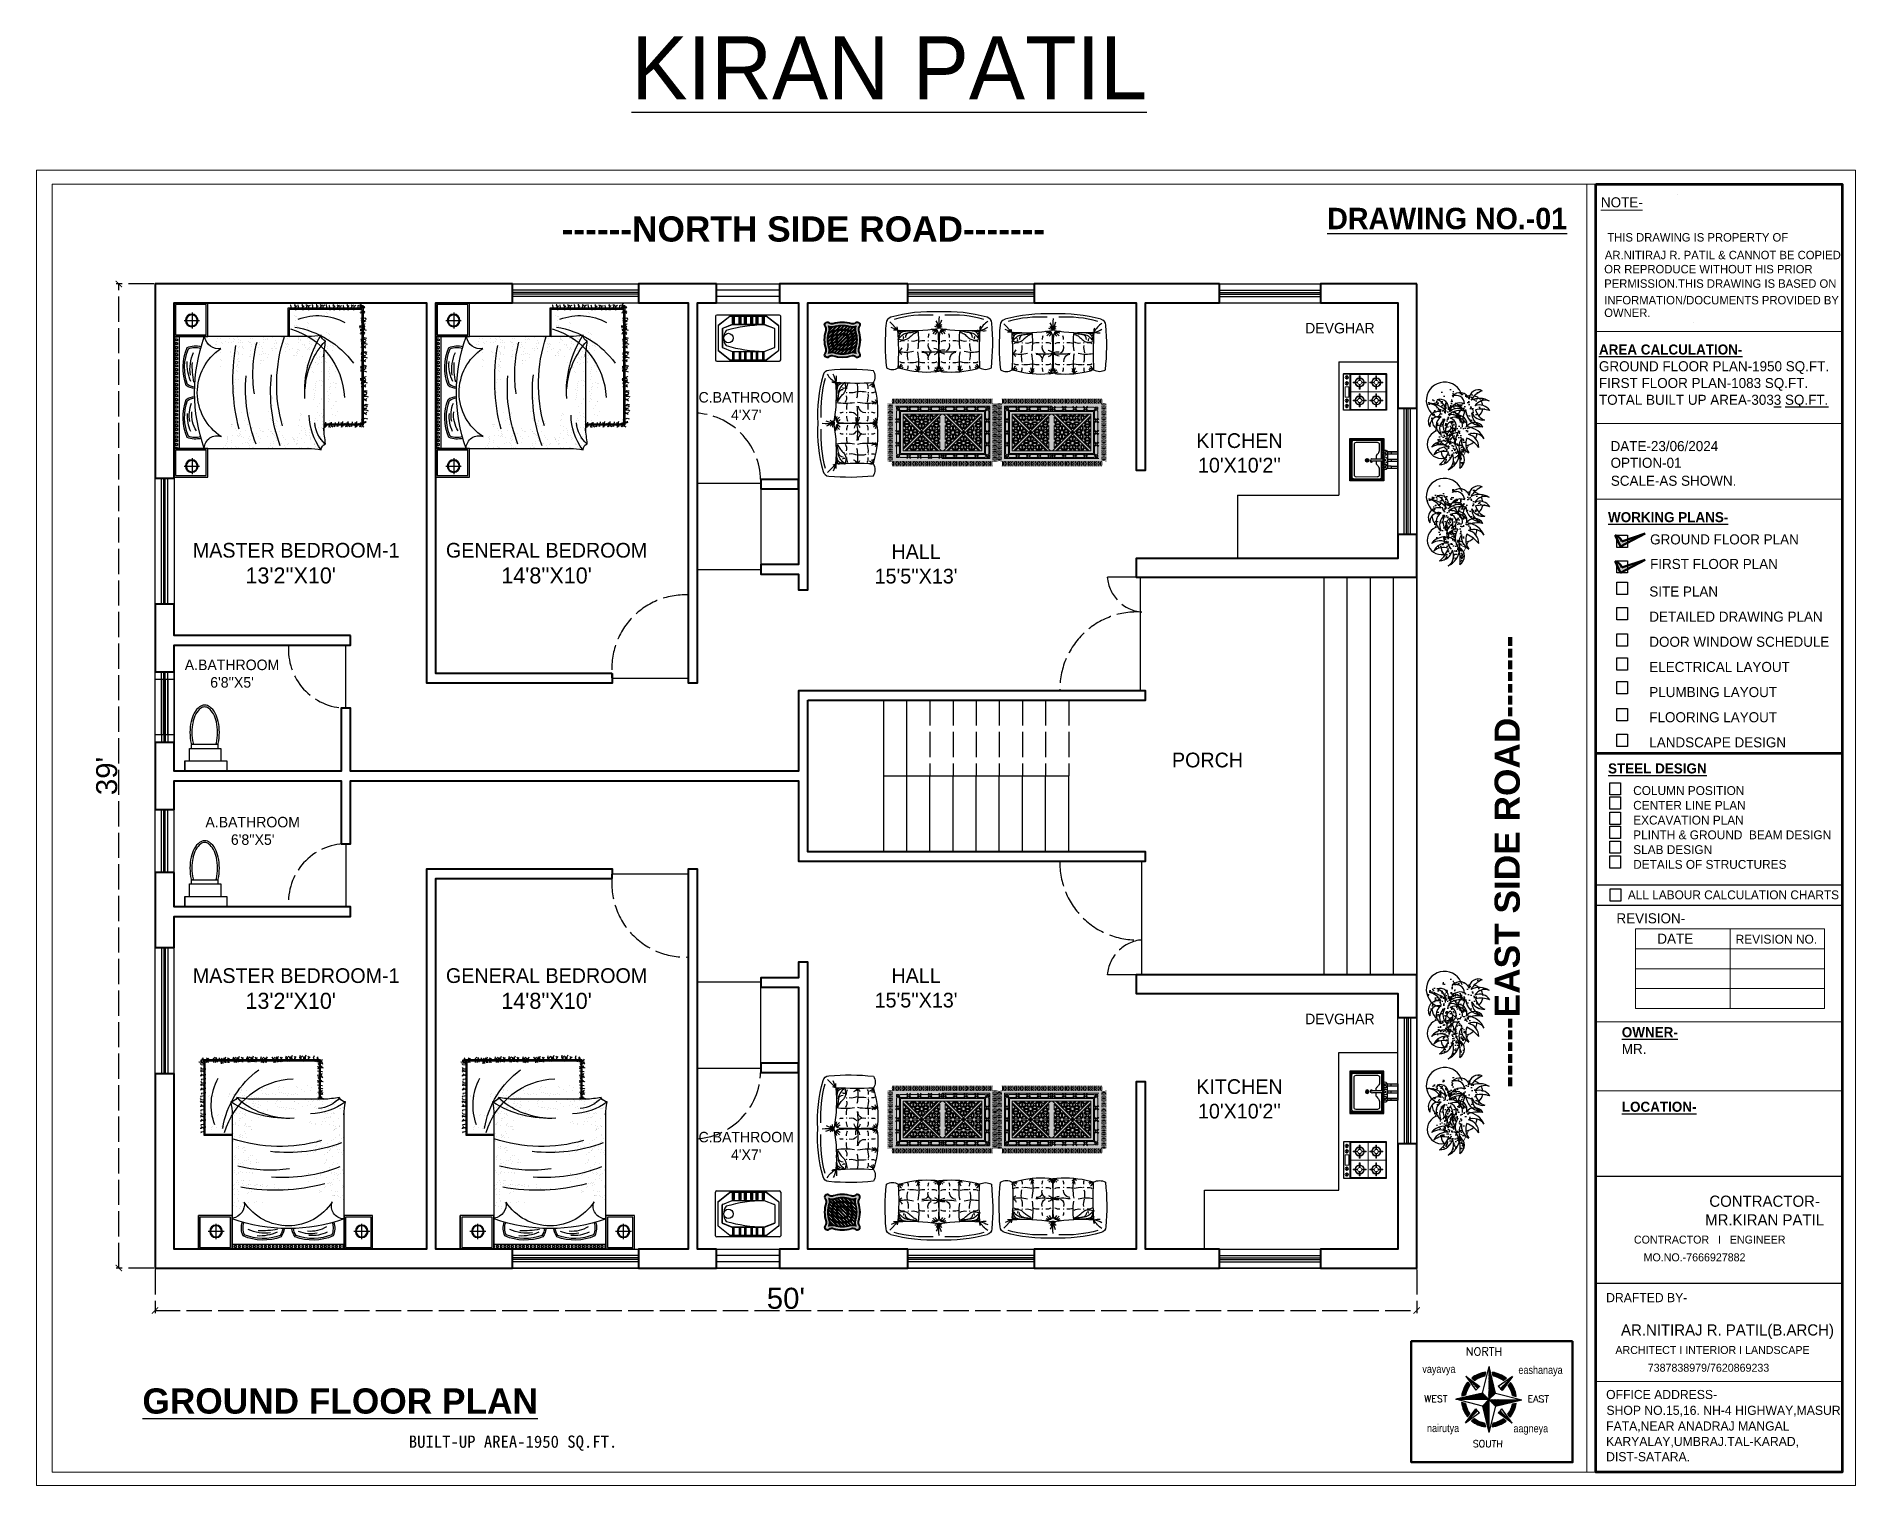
# Model space of a CAD drawing. Header units: feet. Extents: x 3867 to 6666, y -160 to 1574.
# Drawn here: x 3867 to 4732, y 149 to 838 of the extents above; entities that cross this region are included whole.
import ezdxf

# ---------------------------------------------------------------- set-up
doc = ezdxf.new("R2010")
doc.units = ezdxf.units.FT
doc.linetypes.add('ACAD_ISO02W100', pattern=[15, 12, -3])
for name, color, linetype in [('5', 5, 'Continuous'), ('NORTH', 7, 'Continuous'), ('PDF_0', 3, 'Continuous'), ('PDF_PDF_0', 7, 'Continuous'), ('PDF_Text', 7, 'Continuous'), ('RA-AP-01$0$FURN', 3, 'Continuous'), ('RA-AP-01$0$steel', 193, 'Continuous'), ('RA-AP-01$0$WOOD', 64, 'Continuous')]:
    doc.layers.add(name, color=color, linetype=linetype)
for name, color, linetype, lineweight in [('col text', 1, 'Continuous', 9), ('flooring', 255, 'Continuous', 20), ('RA-AP-01$0$INT', 35, 'Continuous', 5)]:
    doc.layers.add(name, color=color, linetype=linetype, lineweight=lineweight)
doc.layers.add('FURNITURE', color=17, linetype='Continuous', true_color=0x753b35)
doc.layers.add('FURNITURETEXT', color=78, linetype='Continuous', lineweight=25, true_color=0x212600)
doc.styles.add('PDF Bahnschrift', font='')
doc.styles.add('ROMANT', font='romant', dxfattribs={"height": 4})
doc.styles.get("Standard").update_dxf_attribs({"font": 'arial.ttf'})
doc.styles.add('vsp1', font='swissc.ttf')
doc.styles.get('PDF Bahnschrift').set_extended_font_data('Bahnschrift')
doc.dimstyles.new('ISO-25', dxfattribs={"dimtxt": 4, "dimasz": 3, "dimexe": 1.25, "dimexo": 0.625, "dimtad": 1, "dimdec": 0, "dimlunit": 4, "dimtxsty": 'Standard', "dimblk": 'ARCHTICK', "dimcen": 2.5, "dimadec": 0, "dimazin": 0, "dimtfac": 1, "dimtdec": 0, "dimtmove": 0, "dimatfit": 3, "dimfxl": 1, "dimarcsym": 0})
pattern_1 = [(45, (0, 1.362436), (-0.008838835, 0.008838835), [])]
pattern_2 = [(45, (0, 1.362436), (-0.0044194174, 0.0044194174), [])]

msp = doc.modelspace()

# ---------------------------------------------------------------- texts
at = {"color": 5, "attachment_point": 1}
for s, width, insert, char_height in [('{\\fArial|b1|i0|c0|p34;\\C159;\\c7222306;------NORTH SIDE ROAD-------}', 328.5668, (4116.92, 752.21), 12), ('\\pxqc;{\\fArial|b1|i0|c0|p34;\\L\\C159;\\c7222306;GROUND FLOOR PLAN}', 200.6515, (3911.26, 194.86), 12), ('\\pxqc;{\\f@MS Gothic|b0|i0|c128|p49;\\C176;BUILT-UP AREA-\\f@MS Gothic|b0|i0|c0|p49;1950\\f@MS Gothic|b0|i0|c128|p49; SQ.FT.}', 200.6515, (3993.48, 172.45), 5.832)]:
    msp.add_mtext_dynamic_manual_height_columns(s, width=width, gutter_width=0.972, heights=[0], dxfattribs=dict(at, insert=insert, char_height=char_height))
at = {"color": 5, "insert": (4560.59, 337.82), "char_height": 12, "attachment_point": 1, "rotation": 90}
msp.add_mtext_dynamic_manual_height_columns('{\\fArial|b1|i0|c0|p34;\\C159;\\c7222306;------EAST SIDE ROAD-------}', width=328.5668, gutter_width=0.972, heights=[0], dxfattribs=at)
at = {"layer": 'col text', "char_height": 3.7525, "width": 15.6719, "attachment_point": 9, "style": 'vsp1'}
for s, insert in [('\\pt4.0759;vayavya', (4542.02, 201.09)), ('\\pt4.0759;eashanaya', (4592.98, 200.62)), ('\\pt8.5357;nairutya', (4543.76, 172.93)), ('\\pt4.0759;aagneya', (4586.08, 172.83))]:
    msp.add_mtext(s, dxfattribs=dict(at, insert=insert))
at = {"layer": 'NORTH', "color": 3, "style": 'ROMANT'}
msp.add_text('NORTH', height=3.921, rotation=359.71362, dxfattribs=at).set_placement((4546.92, 210.45))
at = {"layer": 'NORTH', "style": 'ROMANT'}
for s, p in [('WEST', (4527.15, 188.3)), ('EAST', (4576.27, 188.26)), ('SOUTH', (4550.24, 166.91))]:
    msp.add_text(s, height=3.268, rotation=359.71362, dxfattribs=at).set_placement(p)
at = {"layer": 'PDF_Text', "style": 'PDF Bahnschrift'}
for s, insert, char_height, width, attachment_point in [('\\pxqc;{\\LKIRAN PATIL}', (4395.44, 837.79), 30, 245.5056, 3), ('\\pxqc;DEVGHAR', (4542.51, 701.54), 5, 110.9724, 3), ("\\pxqc;C.BATHROOM\\P4'X7'", (4260.19, 655.32), 5, 110.9724, 9), ("\\pxqc;{\\H0.91678x;KITCHEN\\P10'X10'2''}", (4494.75, 630.29), 7.6354, 110.9724, 9), ("\\pxqc;{\\H0.91678x;  MASTER BEDROOM-1}\\P13'2''X10'", (4043.55, 577.51), 7.6354, 110.9724, 9), ("\\pxqc;{\\H0.91678x;GENERAL BEDROOM}\\P14'8''X10'", (4165.24, 577.51), 7.6354, 110.9724, 9), ("\\pxqc;{\\H0.91678x;HALL\\P15'5''X13'}", (4340.96, 577.51), 7.6354, 110.9724, 9), ("\\pxqc;A.BATHROOM\\P6'8''X5'", (4015.64, 528.02), 5, 110.9724, 9), ('\\pxqc;{\\H0.91678x;PORCH}', (4479.57, 497.18), 7.6354, 110.9724, 3), ("\\pxqc;A.BATHROOM\\P6'8''X5'", (4025.47, 466.65), 5, 110.9724, 3), ("\\pxqc;{\\H0.91678x;  MASTER BEDROOM-1}\\P13'2''X10'", (4043.55, 394.65), 7.6354, 110.9724, 3), ("\\pxqc;{\\H0.91678x;GENERAL BEDROOM}\\P14'8''X10'", (4165.24, 394.65), 7.6354, 110.9724, 3), ("\\pxqc;{\\H0.91678x;HALL\\P15'5''X13'}", (4340.96, 394.65), 7.6354, 110.9724, 3), ('\\pxqc;DEVGHAR', (4542.51, 373.04), 5, 110.9724, 3), ("\\pxqc;{\\H0.91678x;KITCHEN\\P10'X10'2''}", (4494.75, 341.87), 7.6354, 110.9724, 3), ("\\pxqc;C.BATHROOM\\P4'X7'", (4260.19, 316.85), 5, 110.9724, 3)]:
    msp.add_mtext(s, dxfattribs=dict(at, insert=insert, char_height=char_height, width=width, attachment_point=attachment_point))
at = {"layer": 'PDF_Text', "attachment_point": 7, "style": 'PDF Bahnschrift'}
for s, insert, char_height in [('{\\fBahnschrift|b1|i0|c0|p34;\\L\\C1;DRAWING NO.-01}', (4481.01, 745.96), 10.17), ('NOTE-', (4611.19, 756.43), 4.782), ('THIS DRAWING IS PROPERTY OF', (4614.21, 740.17), 4.0061), ('AR.NITIRAJ R. PATIL & CANNOT BE COPIED', (4613.05, 731.76), 4.0061), ('OR REPRODUCE WITHOUT HIS PRIOR', (4612.74, 725.05), 4.0061), ('PERMISSION.THIS DRAWING IS BASED ON', (4612.74, 718.19), 4.0061), ('INFORMATION/DOCUMENTS PROVIDED BY', (4612.74, 710.3), 4.0061), ('OWNER.', (4612.74, 704.31), 4.006), ('{\\fBahnschrift|b1|i0|c0|p34;\\LAREA CALCULATION-\\P}GROUND FLOOR PLAN-1950 SQ.FT.\\PFIRST FLOOR PLAN-1083 SQ.FT. \\PTOTAL BUILT UP AREA-303{\\L3 SQ.FT.}', (4610.24, 661.28), 4.782), ('DATE-23/06/2024', (4615.77, 640.5), 4.782), ('OPTION-01', (4615.77, 632.56), 4.782), ('SCALE-AS SHOWN.', (4615.89, 624.01), 4.782), ('{\\fBahnschrift|b1|i0|c0|p34;\\LWORKING PLANS-}', (4614.57, 606.71), 4.782), ('GROUND FLOOR PLAN', (4634.57, 596.13), 4.782), ('FIRST FLOOR PLAN', (4634.57, 584.44), 4.782), ('\\pxsm1.5;SITE PLAN\\PDETAILED DRAWING PLAN\\PDOOR WINDOW SCHEDULE\\PELECTRICAL LAYOUT\\PPLUMBING LAYOUT\\PFLOORING LAYOUT\\PLANDSCAPE DESIGN', (4634.19, 499.61), 4.782), ('{\\fBahnschrift|b1|i0|c0|p34;\\LSTEEL DESIGN}', (4614.57, 487.22), 4.782), ('\\pxsm1,ql;COLUMN POSITION\\PCENTER LINE PLAN\\PEXCAVATION PLAN\\PPLINTH & GROUND  BEAM DESIGN\\PSLAB DESIGN\\PDETAILS OF STRUCTURES', (4626.53, 441.88), 4.2104), ('ALL LABOUR CALCULATION CHARTS', (4623.99, 427.39), 4.2104), ('REVISION-', (4618.56, 415.95), 4.782), ('DATE', (4638.01, 406.32), 4.782), ('REVISION NO.', (4675.24, 406.28), 4.2407), ('{\\fBahnschrift|b1|i0|c0|p34;\\LOWNER-\\P}MR.', (4621.11, 353.88), 4.782), ('{\\fBahnschrift|b1|i0|c0|p34;\\LLOCATION-}', (4621.11, 326.32), 4.782), ('DRAFTED BY-', (4613.66, 235.85), 4.3309), ('OFFICE ADDRESS-', (4613.66, 189.72), 4.3309), ('SHOP NO.15,16. NH-4 HIGHWAY,MASUR', (4613.81, 181.46), 4.3309), ('FATA,NEAR ANADRAJ MANGAL', (4613.66, 173.99), 4.3309), ('KARYALAY,UMBRAJ.TAL-KARAD,', (4613.66, 166.66), 4.3309), ('DIST-SATARA.', (4613.66, 160.14), 4.3309)]:
    msp.add_mtext(s, dxfattribs=dict(at, insert=insert, char_height=char_height))
at = {"layer": 'PDF_Text', "color": 172, "true_color": 0x0000b8, "attachment_point": 7, "style": 'PDF Bahnschrift'}
for s, insert, char_height in [('\\pxqc;CONTRACTOR-\\PMR.KIRAN PATIL', (4660.75, 272.33), 5.3234), ('CONTRACTOR   I   ENGINEER', (4626.88, 263.66), 3.7895), ('MO.NO.-7666927882', (4631.48, 255.23), 3.7895), ('AR.NITIRAJ R. PATIL(B.ARCH)', (4620.74, 218.39), 5.3234), ('ARCHITECT I INTERIOR I LANDSCAPE', (4618.07, 211.16), 3.7895), ('7387838979/7620869233', (4633.45, 202.72), 3.7895)]:
    msp.add_mtext(s, dxfattribs=dict(at, insert=insert, char_height=char_height))

# ---------------------------------------------------------------- blocks, each defined once
blk = doc.blocks.new('WD_WIN4')
for p, q in [((-0.5, 0.5), (0.5, 0.5)), ((-0.5, 0.12), (0.5, 0.12)), ((-0.5, -0.12), (0.5, -0.12)), ((-0.5, -0.5), (0.5, -0.5))]:
    blk.add_line(p, q)
blk = doc.blocks.new('UGIKHGIK')
at = {"color": 146, "linetype": 'ByBlock', "true_color": 0x105689}
for p, q in [((1160.8, 827), (1158.2, 826.6)), ((1158.2, 826.6), (1158.2, 826.2)), ((1158.9, 830.2), (1158.3, 831.2)), ((1159.1, 829), (1158.3, 829.8)), ((1158.8, 829.3), (1158.3, 828.5)), ((1159.1, 827), (1158.5, 826.2)), ((1159.5, 826.7), (1158.6, 827.5)), ((1161.1, 824.7), (1158.6, 824.3)), ((1160.7, 828.4), (1158.8, 829.3)), ((1161.3, 830.1), (1158.9, 830.2)), ((1160.9, 829.3), (1159.1, 829)), ((1161, 826.1), (1159.1, 827)), ((1159.5, 808.9), (1159.5, 830.9)), ((1159.5, 830.9), (1224.7, 830.9)), ((1161.3, 827.1), (1159.5, 826.7)), ((1160.1, 808.9), (1160.1, 830.2)), ((1160.1, 830.2), (1224.1, 830.2)), ((1160.7, 831.5), (1161, 832.5)), ((1160.7, 829.8), (1160.7, 831.5)), ((1161.2, 832.4), (1161.1, 832.1)), ((1161.2, 831.3), (1161.2, 832.4)), ((1161.9, 829.7), (1161.2, 831.3)), ((1162.3, 829.8), (1163.3, 832)), ((1163.3, 832), (1162.9, 833.2)), ((1166, 831.8), (1165.2, 832.6)), ((1165.9, 832.1), (1166.5, 832.8)), ((1166.9, 830.2), (1165.9, 832.1)), ((1165.9, 829.9), (1166, 831.8)), ((1167.9, 832.5), (1167.4, 833.6)), ((1167.7, 830.2), (1167.9, 832.5)), ((1168.3, 830.2), (1168.4, 831.9)), ((1168.4, 831.9), (1168.8, 832.8)), ((1168.8, 831.6), (1168.8, 832.4)), ((1169.4, 830), (1168.8, 831.6)), ((1168.8, 831.6), (1168.8, 831.6)), ((1170.2, 832.5), (1169.3, 833.1)), ((1169.8, 830.1), (1171, 832.2)), ((1170.4, 830.1), (1170.2, 832.5)), ((1171, 832.2), (1170.7, 833.4)), ((1173.7, 831.8), (1173, 832.7)), ((1173.4, 830), (1173.7, 831.8)), ((1173.6, 832.2), (1174.2, 832.8)), ((1174.4, 830.2), (1173.6, 832.2)), ((1175.6, 832.5), (1175.2, 833.5)), ((1175.2, 830.2), (1175.6, 832.5)), ((1175.8, 830.1), (1176.1, 831.8)), ((1176.1, 831.8), (1176.6, 832.7)), ((1177, 829.9), (1176.4, 831.5)), ((1176.4, 831.5), (1176.5, 831.4)), ((1176.5, 831.4), (1176.6, 832.3)), ((1178, 832.2), (1177.1, 832.9)), ((1177.4, 830), (1178.8, 831.9)), ((1177.9, 829.9), (1178, 832.2)), ((1178.8, 831.9), (1178.5, 833.1)), ((1181.4, 831.4), (1180.7, 832.3)), ((1181, 829.6), (1181.4, 831.4)), ((1181.2, 831.7), (1182, 832.3)), ((1181.9, 829.8), (1181.2, 831.7)), ((1182.7, 829.7), (1183.3, 831.9)), ((1183.3, 831.9), (1183, 833)), ((1183.3, 829.6), (1183.9, 832.3)), ((1183.9, 832.3), (1184.3, 832.1)), ((1184.3, 831.3), (1184.3, 832)), ((1184.3, 832), (1184.3, 831.7)), ((1184.4, 829.3), (1184.3, 831.3)), ((1185.7, 831.5), (1184.9, 832.3)), ((1184.9, 829.3), (1186.6, 832.3)), ((1185.4, 829.2), (1185.7, 831.5)), ((1186.6, 832.3), (1186.3, 832.4)), ((1189.6, 831.7), (1189.1, 832.6)), ((1189.7, 829.3), (1189.6, 831.7)), ((1190.2, 831), (1190.6, 832)), ((1190.3, 829.3), (1190.2, 831)), ((1190.7, 831.9), (1190.6, 831.6)), ((1190.7, 830.8), (1190.7, 831.9)), ((1191.5, 829.2), (1190.7, 830.8)), ((1192, 831.7), (1191.1, 832.3)), ((1191.9, 829.4), (1192.8, 831.5)), ((1192.4, 829.3), (1192, 831.7)), ((1192.8, 831.5), (1192.4, 832.7)), ((1195.5, 831.3), (1194.7, 832.1)), ((1195.4, 831.6), (1196, 832.3)), ((1196.4, 829.7), (1195.4, 831.6)), ((1195.5, 829.5), (1195.5, 831.3)), ((1197.4, 832), (1196.9, 833.1)), ((1197.2, 829.7), (1197.4, 832)), ((1197.8, 829.7), (1197.9, 831.4)), ((1197.9, 831.4), (1198.3, 832.3)), ((1198.3, 831.1), (1198.3, 831.9)), ((1199, 829.5), (1198.3, 831.1)), ((1198.3, 831.1), (1198.3, 831.1)), ((1199.8, 832), (1198.9, 832.6)), ((1199.4, 829.6), (1200.6, 831.7)), ((1199.9, 829.6), (1199.8, 832)), ((1200.6, 831.7), (1200.2, 832.9)), ((1203.2, 831.3), (1202.5, 832.2)), ((1203, 829.5), (1203.2, 831.3)), ((1203.1, 831.7), (1203.8, 832.3)), ((1203.9, 829.7), (1203.1, 831.7)), ((1205.1, 832), (1204.7, 833)), ((1204.8, 829.7), (1205.1, 832)), ((1205.3, 829.6), (1205.6, 831.3)), ((1205.6, 831.3), (1206.1, 832.2)), ((1206.5, 829.4), (1205.9, 831)), ((1205.9, 831), (1206, 830.9)), ((1206, 830.9), (1206.1, 831.8)), ((1207.5, 831.7), (1206.6, 832.4)), ((1206.9, 829.5), (1208.3, 831.4)), ((1207.5, 829.4), (1207.5, 831.7)), ((1208.3, 831.4), (1208, 832.6)), ((1210.9, 830.9), (1210.3, 831.8)), ((1210.5, 829.1), (1210.9, 830.9)), ((1210.7, 831.3), (1211.5, 831.8)), ((1211.4, 829.3), (1210.7, 831.3)), ((1212.3, 829.2), (1212.9, 831.4)), ((1212.9, 831.4), (1212.5, 832.5)), ((1212.8, 829.1), (1213.4, 831.8)), ((1213.4, 831.8), (1213.8, 831.6)), ((1213.8, 830.8), (1213.8, 831.5)), ((1213.8, 831.5), (1213.8, 831.2)), ((1214, 828.8), (1213.8, 830.8)), ((1215.2, 831), (1214.4, 831.8)), ((1214.4, 828.8), (1216.1, 831.8)), ((1214.9, 828.7), (1215.2, 831)), ((1216.1, 831.8), (1215.8, 831.9)), ((1217.1, 829.6), (1217.4, 831.3)), ((1217.4, 831.3), (1217.8, 832.2)), ((1218.2, 829.4), (1217.7, 831)), ((1217.7, 831), (1217.8, 830.9)), ((1217.8, 830.9), (1217.8, 831.8)), ((1219.3, 831.7), (1218.4, 832.4)), ((1219.2, 829.4), (1219.3, 831.7)), ((1222.7, 830.9), (1222, 831.8)), ((1222.2, 829.1), (1222.7, 830.9)), ((1222.5, 831.3), (1223.3, 831.8)), ((1223.2, 829.3), (1222.5, 831.3)), ((1223.6, 825.6), (1225.9, 825.7)), ((1224, 827.8), (1226.3, 828)), ((1224, 824.8), (1225.8, 824.5)), ((1224.1, 830.2), (1224.1, 789.3)), ((1224.1, 829), (1227.3, 829.6)), ((1224.2, 823.9), (1226.1, 824.7)), ((1224.3, 828.5), (1226.3, 829.8)), ((1224.6, 829.1), (1225.2, 831.8)), ((1224.7, 830.9), (1224.7, 788.7)), ((1225.2, 831.8), (1225.6, 831.6)), ((1225.6, 830.8), (1225.6, 831.5)), ((1225.6, 831.5), (1225.6, 831.2)), ((1225.7, 828.8), (1225.6, 830.8)), ((1225.8, 824.5), (1226.6, 825.3)), ((1225.9, 825.7), (1226.5, 826.6)), ((1226.1, 824.7), (1226.6, 824)), ((1226.3, 829.8), (1226.3, 830.9)), ((1226.3, 828), (1226.7, 828.9)), ((1227.3, 829.6), (1227.1, 830)), ((1160.8, 819.2), (1158.2, 818.8)), ((1158.2, 818.8), (1158.4, 818.4)), ((1160.8, 815.2), (1158.3, 814.8)), ((1158.3, 814.8), (1158.5, 814.4)), ((1158.8, 821.5), (1158.4, 820.8)), ((1159.1, 821.3), (1158.5, 822)), ((1158.6, 824.3), (1158.8, 823.9)), ((1158.9, 822.5), (1158.6, 823.4)), ((1161.1, 816.9), (1158.6, 816.6)), ((1158.6, 816.6), (1158.8, 816.1)), ((1159.1, 819.2), (1158.7, 818.5)), ((1160.7, 820.6), (1158.8, 821.5)), ((1161.3, 822.3), (1158.9, 822.5)), ((1159.5, 819), (1158.9, 819.7)), ((1160.9, 821.6), (1159.1, 821.3)), ((1161, 818.3), (1159.1, 819.2)), ((1161.3, 819.3), (1159.5, 819)), ((1164.6, 815.4), (1164.6, 815.4)), ((1166.7, 816.5), (1166.7, 816.5)), ((1172.4, 815.4), (1172.4, 815.4)), ((1172.8, 815.7), (1172.8, 815.7)), ((1180.3, 815.5), (1180.3, 815.5)), ((1182.5, 815.9), (1182.5, 815.9)), ((1182.9, 815.4), (1182.9, 815.4)), ((1183.2, 814.3), (1183.2, 814.3)), ((1189.5, 815.1), (1189.5, 815.1)), ((1191.8, 815.5), (1191.8, 815.5)), ((1192.2, 815.1), (1192.2, 815.1)), ((1223.6, 822.5), (1225.4, 822.2)), ((1223.6, 817.8), (1225.9, 817.9)), ((1223.6, 814.8), (1225.4, 814.4)), ((1223.7, 820.2), (1226.3, 819.8)), ((1223.8, 821.6), (1225.7, 822.4)), ((1223.8, 813.8), (1225.7, 814.7)), ((1224, 817), (1225.8, 816.7)), ((1224.1, 822.5), (1226.7, 822.1)), ((1224.1, 814.7), (1226.6, 814.3)), ((1224.2, 816.1), (1226.1, 817)), ((1225.4, 822.2), (1226.2, 823)), ((1225.4, 814.4), (1226, 815.2)), ((1225.7, 822.4), (1226.4, 821.7)), ((1225.7, 814.7), (1226.1, 813.9)), ((1225.8, 816.7), (1226.4, 817.5)), ((1225.9, 817.9), (1226.3, 818.8)), ((1226.3, 819.8), (1226.1, 819.4)), ((1226.1, 817), (1226.5, 816.2)), ((1226.6, 814.3), (1226.5, 813.9)), ((1226.7, 822.1), (1226.7, 821.7)), ((1147.4, 804.3), (1147.4, 804.3)), ((1147.7, 806.3), (1147.7, 806.3)), ((1148.3, 808.2), (1148.3, 808.2)), ((1150.3, 807.4), (1150.3, 807.4)), ((1151.1, 806.8), (1151.1, 806.8)), ((1151.8, 806), (1151.8, 806)), ((1153.1, 807), (1153.1, 807)), ((1155.4, 808.9), (1199.8, 808.9)), ((1157.8, 812.5), (1157.8, 812.5)), ((1160.4, 809.7), (1158.1, 809.5)), ((1158.1, 809.5), (1158.1, 809.5)), ((1158.1, 809.5), (1158.3, 809)), ((1158.1, 807.4), (1158.1, 807.4)), ((1158.8, 811.7), (1158.2, 812.5)), ((1158.7, 812), (1158.2, 811.4)), ((1158.2, 806), (1158.2, 806)), ((1158.9, 813), (1158.3, 813.9)), ((1158.4, 811.7), (1158.4, 811.7)), ((1158.8, 809.7), (1158.6, 809.1)), ((1160.3, 811.1), (1158.7, 812)), ((1158.8, 812.8), (1158.8, 812.8)), ((1160.6, 812.1), (1158.8, 811.7)), ((1159.2, 809.5), (1158.8, 810.3)), ((1160.7, 808.8), (1158.8, 809.7)), ((1161, 812.8), (1158.9, 813)), ((1161, 809.8), (1159.2, 809.5)), ((1159.2, 808.9), (1159.2, 808.9)), ((1159.9, 807.9), (1159.9, 807.9)), ((1160, 810.5), (1160, 810.5)), ((1160.5, 810.1), (1160.5, 810.1)), ((1161.2, 808.1), (1161.2, 808.1)), ((1161.6, 808.6), (1161.6, 808.6)), ((1161.8, 812.2), (1161.8, 812.2)), ((1162, 805), (1162, 805)), ((1163, 804.3), (1163, 804.3)), ((1163.6, 808.2), (1163.6, 808.2)), ((1164.1, 807.8), (1164.1, 807.8)), ((1164.6, 808.5), (1164.6, 808.5)), ((1164.8, 806.1), (1164.8, 806.1)), ((1165.2, 813.5), (1165.2, 813.5)), ((1166, 807.5), (1166, 807.5)), ((1166.5, 805.5), (1166.5, 805.5)), ((1168, 808.5), (1168, 808.5)), ((1168.4, 813), (1168.4, 813)), ((1169.8, 805), (1169.8, 805)), ((1170.2, 814.3), (1170.2, 814.3)), ((1171.5, 806.3), (1171.5, 806.3)), ((1172.3, 811.2), (1172.3, 811.2)), ((1173.4, 811.8), (1173.4, 811.8)), ((1173.8, 807.5), (1173.8, 807.5)), ((1174.1, 807.7), (1174.1, 807.7)), ((1174.3, 811.5), (1174.3, 811.5)), ((1175.7, 811.6), (1175.7, 811.6)), ((1177.3, 812.3), (1177.3, 812.3)), ((1177.9, 810.9), (1177.9, 810.9)), ((1178.6, 804.4), (1178.6, 804.4)), ((1179.1, 812.1), (1179.1, 812.1)), ((1180.2, 812), (1180.2, 812)), ((1181.1, 812.4), (1181.1, 812.4)), ((1181.6, 807.5), (1181.6, 807.5)), ((1182.4, 812.5), (1182.4, 812.5)), ((1182.4, 804.4), (1182.4, 804.4)), ((1183.7, 804.6), (1183.7, 804.6)), ((1183.8, 807.9), (1183.8, 807.9)), ((1184.3, 807.5), (1184.3, 807.5)), ((1184.5, 806.3), (1184.5, 806.3)), ((1184.9, 811.3), (1184.9, 811.3)), ((1186.6, 812), (1186.6, 812)), ((1188.4, 811.7), (1188.4, 811.7)), ((1189.4, 807.5), (1189.4, 807.5)), ((1189.5, 811.6), (1189.5, 811.6)), ((1190.4, 812), (1190.4, 812)), ((1191.7, 812.2), (1191.7, 812.2)), ((1192.5, 813.9), (1192.5, 813.9)), ((1193.2, 805.1), (1193.2, 805.1)), ((1193.9, 805.9), (1193.9, 805.9)), ((1194.3, 810), (1194.3, 810)), ((1194.3, 807.4), (1194.3, 807.4)), ((1194.3, 804.4), (1194.3, 804.4)), ((1195.2, 809.8), (1195.2, 809.8)), ((1195.9, 806.2), (1195.9, 806.2)), ((1196.5, 809.9), (1196.5, 809.9)), ((1196.5, 805.4), (1196.5, 805.4)), ((1197, 804.9), (1197, 804.9)), ((1197.2, 807.5), (1197.2, 807.5)), ((1197.2, 806.3), (1197.2, 806.3)), ((1197.7, 806.6), (1197.7, 806.6)), ((1198.2, 810.6), (1198.2, 810.6)), ((1199.9, 810.4), (1199.9, 810.4)), ((1200.6, 806.8), (1200.6, 806.8)), ((1201, 810.3), (1201, 810.3)), ((1201, 805.1), (1201, 805.1)), ((1201.1, 813.8), (1201.1, 813.8)), ((1201.3, 804.3), (1201.3, 804.3)), ((1202, 810.7), (1202, 810.7)), ((1202.1, 804.4), (1202.1, 804.4)), ((1202.7, 807.1), (1202.7, 807.1)), ((1203.3, 810.8), (1203.3, 810.8)), ((1203.4, 814.1), (1203.4, 814.1)), ((1203.8, 813.7), (1203.8, 813.7)), ((1204, 807.6), (1204, 807.6)), ((1204, 807.2), (1204, 807.2)), ((1204.1, 812.6), (1204.1, 812.6)), ((1204.3, 806.6), (1204.3, 806.6)), ((1204.5, 807.2), (1204.5, 807.2)), ((1205, 807.5), (1205, 807.5)), ((1207, 804.9), (1207, 804.9)), ((1207.4, 807.7), (1207.4, 807.7)), ((1207.7, 804.3), (1207.7, 804.3)), ((1208, 811.7), (1208, 811.7)), ((1208.8, 805.1), (1208.8, 805.1)), ((1210.2, 812.1), (1210.2, 812.1)), ((1210.6, 811.6), (1210.6, 811.6)), ((1210.9, 810.5), (1210.9, 810.5)), ((1219.5, 810.3), (1219.5, 810.3)), ((1221.8, 810.7), (1221.8, 810.7)), ((1222.2, 810.3), (1222.2, 810.3)), ((1223.7, 812.4), (1226.3, 812)), ((1223.9, 808.3), (1226, 808.4)), ((1223.9, 805.2), (1225.7, 804.9)), ((1224.1, 810.7), (1226.6, 810.3)), ((1224.2, 804.3), (1226, 805.2)), ((1224.3, 807.5), (1226.1, 807.2)), ((1224.4, 805.2), (1226.7, 804.9)), ((1224.5, 806.6), (1226.2, 807.5)), ((1225.7, 804.9), (1226.1, 805.8)), ((1226, 808.4), (1226.6, 809.3)), ((1226, 805.2), (1226.3, 804.6)), ((1226.3, 812), (1226.1, 811.6)), ((1226.1, 807.2), (1226.7, 808)), ((1226.2, 807.5), (1226.6, 806.8)), ((1226.6, 810.3), (1226.4, 809.9)), ((1226.7, 804.9), (1226.6, 804.5)), ((1146.2, 725.3), (1146.2, 801.8)), ((1146.6, 799.7), (1146.6, 799.7)), ((1146.6, 796.5), (1146.6, 796.5)), ((1146.6, 794.9), (1146.6, 794.9)), ((1148.4, 803.4), (1148.4, 803.4)), ((1148.5, 803.8), (1148.5, 803.8)), ((1149, 803.4), (1149, 803.4)), ((1149.1, 794.2), (1149.1, 794.2)), ((1149.4, 798), (1149.4, 798)), ((1151.5, 801.1), (1151.5, 801.1)), ((1152, 801.2), (1152, 801.2)), ((1152.1, 796.3), (1152.1, 796.3)), ((1152.4, 801.1), (1152.4, 801.1)), ((1153.4, 800.6), (1153.4, 800.6)), ((1153.7, 799.1), (1153.7, 799.1)), ((1154.1, 798.7), (1154.1, 798.7)), ((1154.4, 794.9), (1154.4, 794.9)), ((1155, 803.5), (1155, 803.5)), ((1155.1, 798.7), (1155.1, 798.7)), ((1155.4, 800.8), (1155.4, 800.8)), ((1156.2, 798.7), (1156.2, 798.7)), ((1156.6, 796.4), (1156.6, 796.4)), ((1156.7, 801), (1156.7, 801)), ((1157.2, 798), (1157.2, 798)), ((1158.5, 796.3), (1158.5, 796.3)), ((1159, 803.3), (1159, 803.3)), ((1159, 794.8), (1159, 794.8)), ((1161.8, 803.7), (1161.8, 803.7)), ((1162.2, 794.9), (1162.2, 794.9)), ((1162.4, 795.3), (1162.4, 795.3)), ((1164.5, 795.5), (1164.5, 795.5)), ((1165.1, 796.4), (1165.1, 796.4)), ((1165.8, 795.7), (1165.8, 795.7)), ((1173.6, 803.2), (1173.6, 803.2)), ((1174.7, 803.8), (1174.7, 803.8)), ((1175.7, 803.5), (1175.7, 803.5)), ((1177, 803.7), (1177, 803.7)), ((1179.2, 803), (1179.2, 803)), ((1180.4, 804.1), (1180.4, 804.1)), ((1181.5, 804), (1181.5, 804)), ((1188.9, 803.2), (1188.9, 803.2)), ((1189.4, 802.7), (1189.4, 802.7)), ((1191.4, 801.2), (1191.4, 801.2)), ((1191.5, 801.8), (1191.5, 801.8)), ((1191.5, 799.1), (1191.5, 799.1)), ((1191.9, 800.5), (1191.9, 800.5)), ((1192.8, 799.3), (1192.8, 799.3)), ((1194.1, 798.5), (1194.1, 798.5)), ((1194.5, 804.1), (1194.5, 804.1)), ((1197.9, 801.7), (1197.9, 801.7)), ((1198, 796.9), (1198, 796.9)), ((1199.4, 802.7), (1199.4, 802.7)), ((1201.3, 795), (1201.3, 795)), ((1201.4, 799.5), (1201.4, 799.5)), ((1201.6, 800.7), (1201.6, 800.7)), ((1201.6, 794.7), (1201.6, 794.7)), ((1201.9, 794), (1201.9, 794)), ((1202.1, 800.2), (1202.1, 800.2)), ((1203, 800.6), (1203, 800.6)), ((1203, 798.8), (1203, 798.8)), ((1204.1, 798.1), (1204.1, 798.1)), ((1204.4, 801.8), (1204.4, 801.8)), ((1204.6, 798), (1204.6, 798)), ((1204.6, 797), (1204.6, 797)), ((1205, 800.9), (1205, 800.9)), ((1205.3, 794.4), (1205.3, 794.4)), ((1206.3, 801), (1206.3, 801)), ((1206.8, 796), (1206.8, 796)), ((1207, 801.2), (1207, 801.2)), ((1207.2, 795.5), (1207.2, 795.5)), ((1207.3, 794.7), (1207.3, 794.7)), ((1207.8, 799.5), (1207.8, 799.5)), ((1208, 794.6), (1208, 794.6)), ((1208.6, 794.8), (1208.6, 794.8)), ((1208.9, 801.8), (1208.9, 725.3)), ((1214.2, 799.7), (1214.2, 799.7)), ((1216.4, 800.1), (1216.4, 800.1)), ((1216.9, 799.7), (1216.9, 799.7)), ((1223.7, 800.3), (1226.1, 800.4)), ((1223.7, 797.2), (1225.5, 796.9)), ((1223.9, 794.9), (1226.4, 794.5)), ((1224, 796.3), (1225.9, 797.1)), ((1224.1, 802.9), (1226.4, 802.7)), ((1224.1, 799.5), (1225.9, 799.2)), ((1224.2, 797.2), (1226.7, 796.8)), ((1224.3, 798.6), (1226, 799.4)), ((1225.5, 796.9), (1226.1, 797.7)), ((1225.9, 799.2), (1226.5, 800)), ((1225.9, 797.1), (1226.3, 796.4)), ((1226, 799.4), (1226.6, 798.7)), ((1226.1, 800.4), (1226.4, 801.3)), ((1226.4, 794.5), (1226.2, 794.1)), ((1226.4, 802.7), (1226.4, 802.1)), ((1226.7, 796.8), (1226.6, 796.4)), ((1146.5, 786.7), (1146.5, 786.7)), ((1146.7, 787.3), (1146.7, 787.3)), ((1147.8, 786.8), (1147.8, 786.8)), ((1148.6, 788.6), (1148.6, 788.6)), ((1148.7, 793.7), (1148.7, 793.7)), ((1148.9, 793.5), (1148.9, 793.5)), ((1148.9, 788.9), (1148.9, 788.9)), ((1148.9, 785.3), (1148.9, 785.3)), ((1149, 784.1), (1149, 784.1)), ((1149.3, 784.8), (1149.3, 784.8)), ((1150.4, 792.4), (1150.4, 792.4)), ((1151, 793.8), (1151, 793.8)), ((1151.3, 792.2), (1151.3, 792.2)), ((1151.3, 787.3), (1151.3, 787.3)), ((1151.4, 791.8), (1151.4, 791.8)), ((1151.7, 791.7), (1151.7, 791.7)), ((1152.3, 793.9), (1152.3, 793.9)), ((1152.3, 791.5), (1152.3, 791.5)), ((1152.4, 786.1), (1152.4, 786.1)), ((1153.5, 785.5), (1153.5, 785.5)), ((1155.6, 784.2), (1155.6, 784.2)), ((1159.4, 784.7), (1159.4, 784.7)), ((1160.2, 786.2), (1160.2, 786.2)), ((1161.3, 785.5), (1161.3, 785.5)), ((1198.2, 792.1), (1198.2, 792.1)), ((1198.3, 791.8), (1198.3, 791.8)), ((1198.5, 793.5), (1198.5, 793.5)), ((1199.2, 793.8), (1199.2, 793.8)), ((1199.7, 793.3), (1199.7, 793.3)), ((1200.6, 793.8), (1200.6, 793.8)), ((1200.8, 787.3), (1200.8, 787.3)), ((1201.7, 789.8), (1201.7, 789.8)), ((1201.9, 785), (1201.9, 785)), ((1202.2, 791), (1202.2, 791)), ((1202.9, 787.6), (1202.9, 787.6)), ((1203.3, 788.7), (1203.3, 788.7)), ((1204.2, 787.8), (1204.2, 787.8)), ((1204.4, 789), (1204.4, 789)), ((1204.8, 788.6), (1204.8, 788.6)), ((1204.9, 787.3), (1204.9, 787.3)), ((1207.1, 786.2), (1207.1, 786.2)), ((1207.3, 786.3), (1207.3, 786.3)), ((1207.6, 788.2), (1207.6, 788.2)), ((1208.1, 789.8), (1208.1, 789.8)), ((1208.1, 785.6), (1208.1, 785.6)), ((1208.3, 785), (1208.3, 785)), ((1224.1, 789.3), (1208.9, 789.3)), ((1224.7, 788.7), (1208.9, 788.7)), ((1212.1, 793.4), (1212.1, 793.4)), ((1214.4, 793.8), (1214.4, 793.8)), ((1214.8, 793.4), (1214.8, 793.4)), ((1215.1, 792.3), (1215.1, 792.3)), ((1217.6, 793.2), (1217.6, 793.2)), ((1219.9, 793.6), (1219.9, 793.6)), ((1220.3, 793.2), (1220.3, 793.2)), ((1220.6, 792.1), (1220.6, 792.1)), ((1223.7, 793.2), (1225.5, 792.8)), ((1223.9, 790.8), (1226.4, 790.4)), ((1224, 792.2), (1225.9, 793.1)), ((1224.2, 793.1), (1226.7, 792.7)), ((1225.5, 792.8), (1226.1, 793.6)), ((1225.9, 793.1), (1226.3, 792.3)), ((1226.4, 790.4), (1226.2, 790)), ((1226.7, 792.7), (1226.6, 792.3)), ((1146.5, 778.3), (1146.5, 778.3)), ((1146.6, 779.9), (1146.6, 779.9)), ((1146.8, 780.2), (1146.8, 780.2)), ((1146.9, 777.9), (1146.9, 777.9)), ((1147.7, 779.2), (1147.7, 779.2)), ((1148.9, 780.5), (1148.9, 780.5)), ((1149.2, 779.2), (1149.2, 779.2)), ((1150.2, 780.7), (1150.2, 780.7)), ((1150.6, 782.3), (1150.6, 782.3)), ((1151.8, 782.5), (1151.8, 782.5)), ((1152.6, 781.8), (1152.6, 781.8)), ((1152.7, 777), (1152.7, 777)), ((1153.6, 781.1), (1153.6, 781.1)), ((1154, 780.5), (1154, 780.5)), ((1154.4, 779.9), (1154.4, 779.9)), ((1154.5, 780.1), (1154.5, 780.1)), ((1155.5, 779.2), (1155.5, 779.2)), ((1155.6, 781.4), (1155.6, 781.4)), ((1155.8, 779.3), (1155.8, 779.3)), ((1155.9, 774.9), (1155.9, 774.9)), ((1155.9, 774.5), (1155.9, 774.5)), ((1156.5, 773.6), (1156.5, 773.6)), ((1156.9, 781.5), (1156.9, 781.5)), ((1157, 777.8), (1157, 777.8)), ((1158.4, 782.3), (1158.4, 782.3)), ((1159, 781.8), (1159, 781.8)), ((1160.3, 782), (1160.3, 782)), ((1161.5, 782.7), (1161.5, 782.7)), ((1162, 782.3), (1162, 782.3)), ((1162.2, 779.9), (1162.2, 779.9)), ((1162.5, 779.6), (1162.5, 779.6)), ((1163.3, 779.2), (1163.3, 779.2)), ((1164.5, 780), (1164.5, 780)), ((1166.7, 778), (1166.7, 778)), ((1169, 779.5), (1169, 779.5)), ((1170.1, 779.9), (1170.1, 779.9)), ((1171.1, 779.2), (1171.1, 779.2)), ((1174.2, 780.2), (1174.2, 780.2)), ((1174.7, 779.8), (1174.7, 779.8)), ((1195.3, 773.6), (1195.3, 773.6)), ((1195.4, 775.1), (1195.4, 775.1)), ((1195.5, 773.7), (1195.5, 773.7)), ((1197.4, 777.2), (1197.4, 777.2)), ((1198.7, 777.6), (1198.7, 777.6)), ((1198.7, 774.1), (1198.7, 774.1)), ((1199.5, 776.1), (1199.5, 776.1)), ((1199.6, 775.2), (1199.6, 775.2)), ((1200.7, 774.3), (1200.7, 774.3)), ((1201.3, 780), (1201.3, 780)), ((1202, 782.1), (1202, 782.1)), ((1202, 780.2), (1202, 780.2)), ((1202, 774.5), (1202, 774.5)), ((1202.4, 781.7), (1202.4, 781.7)), ((1202.4, 779.3), (1202.4, 779.3)), ((1203.1, 781.1), (1203.1, 781.1)), ((1203.3, 773.7), (1203.3, 773.7)), ((1205.1, 782.5), (1205.1, 782.5)), ((1205.2, 781.4), (1205.2, 781.4)), ((1205.3, 782.4), (1205.3, 782.4)), ((1205.5, 775), (1205.5, 775)), ((1206.5, 781.6), (1206.5, 781.6)), ((1207.1, 777.4), (1207.1, 777.4)), ((1207.3, 776.1), (1207.3, 776.1)), ((1207.5, 775.2), (1207.5, 775.2)), ((1207.6, 777), (1207.6, 777)), ((1208.5, 780.1), (1208.5, 780.1)), ((1208.6, 775.3), (1208.6, 775.3)), ((1208.8, 775.4), (1208.8, 775.4)), ((1146.3, 767.1), (1146.3, 767.1)), ((1146.7, 767.2), (1146.7, 767.2)), ((1146.9, 769.7), (1146.9, 769.7)), ((1147, 768.7), (1147, 768.7)), ((1148, 767.4), (1148, 767.4)), ((1148.9, 763.4), (1148.9, 763.4)), ((1149.2, 766.7), (1149.2, 766.7)), ((1149.5, 769.6), (1149.5, 769.6)), ((1149.7, 772.9), (1149.7, 772.9)), ((1149.7, 766.3), (1149.7, 766.3)), ((1149.7, 764.7), (1149.7, 764.7)), ((1150.7, 767.3), (1150.7, 767.3)), ((1151.4, 767.8), (1151.4, 767.8)), ((1151.7, 766.6), (1151.7, 766.6)), ((1152.1, 773.2), (1152.1, 773.2)), ((1152.2, 764), (1152.2, 764)), ((1152.9, 772.2), (1152.9, 772.2)), ((1153.1, 767.3), (1153.1, 767.3)), ((1153.5, 768.1), (1153.5, 768.1)), ((1154.6, 770.9), (1154.6, 770.9)), ((1154.7, 769.7), (1154.7, 769.7)), ((1154.8, 768.3), (1154.8, 768.3)), ((1156.2, 764.8), (1156.2, 764.8)), ((1157.2, 768.5), (1157.2, 768.5)), ((1157.5, 772.9), (1157.5, 772.9)), ((1158.2, 768.7), (1158.2, 768.7)), ((1158.5, 767.3), (1158.5, 767.3)), ((1159.5, 767.3), (1159.5, 767.3)), ((1159.5, 766.6), (1159.5, 766.6)), ((1159.7, 766.2), (1159.7, 766.2)), ((1161.9, 764.2), (1161.9, 764.2)), ((1163, 765.1), (1163, 765.1)), ((1166, 767.4), (1166, 767.4)), ((1166.3, 767.3), (1166.3, 767.3)), ((1194, 773.4), (1194, 773.4)), ((1197.6, 767.9), (1197.6, 767.9)), ((1197.6, 767.4), (1197.6, 767.4)), ((1198.8, 772.7), (1198.8, 772.7)), ((1199, 767.9), (1199, 767.9)), ((1201, 767.9), (1201, 767.9)), ((1201.5, 769.8), (1201.5, 769.8)), ((1202.3, 763.6), (1202.3, 763.6)), ((1202.4, 770.5), (1202.4, 770.5)), ((1202.5, 772.5), (1202.5, 772.5)), ((1203.1, 768.1), (1203.1, 768.1)), ((1203.6, 763.5), (1203.6, 763.5)), ((1204.4, 773), (1204.4, 773)), ((1204.4, 768.3), (1204.4, 768.3)), ((1204.7, 770.5), (1204.7, 770.5)), ((1205.2, 770.1), (1205.2, 770.1)), ((1205.3, 767.4), (1205.3, 767.4)), ((1205.4, 772.8), (1205.4, 772.8)), ((1205.5, 768), (1205.5, 768)), ((1206.4, 766.7), (1206.4, 766.7)), ((1207.7, 767.8), (1207.7, 767.8)), ((1207.8, 768.8), (1207.8, 768.8)), ((1208.8, 770.5), (1208.8, 770.5)), ((1208.9, 765.6), (1208.9, 765.6)), ((1146.4, 762.3), (1146.4, 762.3)), ((1146.6, 757.4), (1146.6, 757.4)), ((1146.8, 759.8), (1146.8, 759.8)), ((1146.9, 754.7), (1146.9, 754.7)), ((1147, 760.8), (1147, 760.8)), ((1147.3, 759.4), (1147.3, 759.4)), ((1148, 754), (1148, 754)), ((1149.3, 754.6), (1149.3, 754.6)), ((1149.8, 757.1), (1149.8, 757.1)), ((1150, 755.1), (1150, 755.1)), ((1150.9, 757.2), (1150.9, 757.2)), ((1151.4, 754.8), (1151.4, 754.8)), ((1151.9, 755.1), (1151.9, 755.1)), ((1152.4, 754.7), (1152.4, 754.7)), ((1152.7, 761), (1152.7, 761)), ((1152.7, 755), (1152.7, 755)), ((1153.2, 762.5), (1153.2, 762.5)), ((1153.4, 757.7), (1153.4, 757.7)), ((1153.8, 761.7), (1153.8, 761.7)), ((1153.8, 760.3), (1153.8, 760.3)), ((1154.3, 762), (1154.3, 762)), ((1154.8, 761.6), (1154.8, 761.6)), ((1155.8, 761.9), (1155.8, 761.9)), ((1156.4, 760), (1156.4, 760)), ((1157.3, 759.3), (1157.3, 759.3)), ((1158.7, 757.2), (1158.7, 757.2)), ((1159.5, 757.3), (1159.5, 757.3)), ((1159.8, 757.6), (1159.8, 757.6)), ((1159.9, 756.9), (1159.9, 756.9)), ((1166.2, 762.6), (1166.2, 762.6)), ((1177.5, 759), (1177.5, 759)), ((1178.4, 758.4), (1178.4, 758.4)), ((1179.5, 757.9), (1179.5, 757.9)), ((1179.7, 758.6), (1179.7, 758.6)), ((1183.1, 759), (1183.1, 759)), ((1185.1, 761.2), (1185.1, 761.2)), ((1185.1, 759.3), (1185.1, 759.3)), ((1189.3, 760.5), (1189.3, 760.5)), ((1189.8, 759.9), (1189.8, 759.9)), ((1191.8, 761.1), (1191.8, 761.1)), ((1191.9, 760.2), (1191.9, 760.2)), ((1192.8, 760.4), (1192.8, 760.4)), ((1193.2, 760.3), (1193.2, 760.3)), ((1194.8, 761.4), (1194.8, 761.4)), ((1195.2, 761), (1195.2, 761)), ((1195.9, 760.6), (1195.9, 760.6)), ((1196.6, 760.8), (1196.6, 760.8)), ((1197.7, 758.7), (1197.7, 758.7)), ((1197.8, 757.2), (1197.8, 757.2)), ((1198.6, 761.1), (1198.6, 761.1)), ((1199.1, 763.1), (1199.1, 763.1)), ((1199.3, 758.2), (1199.3, 758.2)), ((1199.6, 761.1), (1199.6, 761.1)), ((1199.9, 761.2), (1199.9, 761.2)), ((1199.9, 756.7), (1199.9, 756.7)), ((1200.4, 756.3), (1200.4, 756.3)), ((1200.6, 760.4), (1200.6, 760.4)), ((1202.7, 760.8), (1202.7, 760.8)), ((1202.8, 763.2), (1202.8, 763.2)), ((1203.3, 761.7), (1203.3, 761.7)), ((1205.3, 760.9), (1205.3, 760.9)), ((1205.4, 762), (1205.4, 762)), ((1205.6, 757.3), (1205.6, 757.3)), ((1205.6, 755.5), (1205.6, 755.5)), ((1205.7, 763.2), (1205.7, 763.2)), ((1205.9, 758.3), (1205.9, 758.3)), ((1206, 753.5), (1206, 753.5)), ((1206.7, 762.1), (1206.7, 762.1)), ((1207.4, 761.1), (1207.4, 761.1)), ((1207.5, 758.9), (1207.5, 758.9)), ((1207.7, 755.8), (1207.7, 755.8)), ((1207.9, 758.5), (1207.9, 758.5)), ((1208.4, 760.4), (1208.4, 760.4)), ((1209, 755.9), (1209, 755.9)), ((1130.3, 725), (1130.3, 743.8)), ((1130.3, 725), (1130.3, 743.8)), ((1130.3, 743.8), (1146.2, 743.8)), ((1146.2, 743.8), (1146.2, 725)), ((1146.2, 725), (1146.2, 743.8)), ((1146.8, 752.6), (1146.8, 752.6)), ((1192, 750.9), (1192, 750.9)), ((1195.3, 751.8), (1195.3, 751.8)), ((1196.2, 750.9), (1196.2, 750.9)), ((1199.6, 748.6), (1199.6, 748.6)), ((1199.8, 751), (1199.8, 751)), ((1203, 751.2), (1203, 751.2)), ((1204.5, 748.9), (1204.5, 748.9)), ((1204.7, 747.9), (1204.7, 747.9)), ((1205.1, 752), (1205.1, 752)), ((1205.5, 751.5), (1205.5, 751.5)), ((1206.2, 748.7), (1206.2, 748.7)), ((1207.6, 751), (1207.6, 751)), ((1207.9, 749.3), (1207.9, 749.3)), ((1208, 749.3), (1208, 749.3)), ((1208.9, 725), (1208.9, 743.8)), ((1208.9, 725), (1208.9, 743.8)), ((1208.9, 743.8), (1227.8, 743.8)), ((1227.8, 725), (1227.8, 743.8)), ((1227.8, 743.8), (1227.8, 725)), ((1131.1, 725.8), (1131.1, 742.9)), ((1131.1, 742.9), (1145.4, 742.9)), ((1140.9, 735.1), (1131.9, 735.1)), ((1136.4, 730.6), (1136.4, 739.2)), ((1145.4, 742.9), (1145.4, 725.8)), ((1180.2, 738.6), (1180.2, 738.6)), ((1209.8, 725.8), (1209.8, 742.9)), ((1209.8, 742.9), (1226.9, 742.9)), ((1222.4, 735.1), (1213.4, 735.1)), ((1217.9, 730.6), (1217.9, 739.2)), ((1226.9, 742.9), (1226.9, 725.8)), ((1130.3, 725), (1227.8, 725)), ((1145.4, 725.8), (1131.1, 725.8)), ((1143.2, 725), (1227.8, 725)), ((1208.9, 727.8), (1146.2, 727.8)), ((1208.9, 725.3), (1146.2, 725.3)), ((1146.9, 726.9), (1146.3, 726.9)), ((1146.9, 725.8), (1146.3, 725.8)), ((1146.9, 726.9), (1146.9, 725.8)), ((1149, 726.9), (1148, 726.9)), ((1148, 726.9), (1148, 725.8)), ((1149, 725.8), (1148, 725.8)), ((1149, 726.9), (1149, 725.8)), ((1151.1, 726.9), (1150.1, 726.9)), ((1150.1, 726.9), (1150.1, 725.8)), ((1151.1, 725.8), (1150.1, 725.8)), ((1151.1, 726.9), (1151.1, 725.8)), ((1153.2, 726.9), (1152.1, 726.9)), ((1152.1, 726.9), (1152.1, 725.8)), ((1153.2, 725.8), (1152.1, 725.8)), ((1153.2, 726.9), (1153.2, 725.8)), ((1155.3, 726.9), (1154.2, 726.9)), ((1154.2, 726.9), (1154.2, 725.8)), ((1155.3, 725.8), (1154.2, 725.8)), ((1155.3, 726.9), (1155.3, 725.8)), ((1157.4, 726.9), (1156.3, 726.9)), ((1156.3, 726.9), (1156.3, 725.8)), ((1157.4, 725.8), (1156.3, 725.8)), ((1157.4, 726.9), (1157.4, 725.8)), ((1159.5, 726.9), (1158.4, 726.9)), ((1158.4, 726.9), (1158.4, 725.8)), ((1159.5, 725.8), (1158.4, 725.8)), ((1159.5, 726.9), (1159.5, 725.8)), ((1161.5, 726.9), (1160.5, 726.9)), ((1160.5, 726.9), (1160.5, 725.8)), ((1161.5, 725.8), (1160.5, 725.8)), ((1161.5, 726.9), (1161.5, 725.8)), ((1163.6, 726.9), (1162.6, 726.9)), ((1162.6, 726.9), (1162.6, 725.8)), ((1163.6, 725.8), (1162.6, 725.8)), ((1163.6, 726.9), (1163.6, 725.8)), ((1165.7, 726.9), (1164.7, 726.9)), ((1164.7, 726.9), (1164.7, 725.8)), ((1165.7, 725.8), (1164.7, 725.8)), ((1165.7, 726.9), (1165.7, 725.8)), ((1167.8, 726.9), (1166.8, 726.9)), ((1166.8, 726.9), (1166.8, 725.8)), ((1167.8, 725.8), (1166.8, 725.8)), ((1167.8, 726.9), (1167.8, 725.8)), ((1169.9, 726.9), (1168.9, 726.9)), ((1168.9, 726.9), (1168.9, 725.8)), ((1169.9, 725.8), (1168.9, 725.8)), ((1169.9, 726.9), (1169.9, 725.8)), ((1172, 726.9), (1171, 726.9)), ((1171, 726.9), (1171, 725.8)), ((1172, 725.8), (1171, 725.8)), ((1172, 726.9), (1172, 725.8)), ((1174.1, 726.9), (1173, 726.9)), ((1173, 726.9), (1173, 725.8)), ((1174.1, 725.8), (1173, 725.8)), ((1174.1, 726.9), (1174.1, 725.8)), ((1176.2, 726.9), (1175.1, 726.9)), ((1175.1, 726.9), (1175.1, 725.8)), ((1176.2, 725.8), (1175.1, 725.8)), ((1176.2, 726.9), (1176.2, 725.8)), ((1178.3, 726.9), (1177.2, 726.9)), ((1177.2, 726.9), (1177.2, 725.8)), ((1178.3, 725.8), (1177.2, 725.8)), ((1178.3, 726.9), (1178.3, 725.8)), ((1180.4, 726.9), (1179.3, 726.9)), ((1179.3, 726.9), (1179.3, 725.8)), ((1180.4, 725.8), (1179.3, 725.8)), ((1180.4, 726.9), (1180.4, 725.8)), ((1182.4, 726.9), (1181.4, 726.9)), ((1181.4, 726.9), (1181.4, 725.8)), ((1182.4, 725.8), (1181.4, 725.8)), ((1182.4, 726.9), (1182.4, 725.8)), ((1184.5, 726.9), (1183.5, 726.9)), ((1183.5, 726.9), (1183.5, 725.8)), ((1184.5, 725.8), (1183.5, 725.8)), ((1184.5, 726.9), (1184.5, 725.8)), ((1186.6, 726.9), (1185.6, 726.9)), ((1185.6, 726.9), (1185.6, 725.8)), ((1186.6, 725.8), (1185.6, 725.8)), ((1186.6, 726.9), (1186.6, 725.8)), ((1188.7, 726.9), (1187.7, 726.9)), ((1187.7, 726.9), (1187.7, 725.8)), ((1188.7, 725.8), (1187.7, 725.8)), ((1188.7, 726.9), (1188.7, 725.8)), ((1190.8, 726.9), (1189.8, 726.9)), ((1189.8, 726.9), (1189.8, 725.8)), ((1190.8, 725.8), (1189.8, 725.8)), ((1190.8, 726.9), (1190.8, 725.8)), ((1192.9, 726.9), (1191.9, 726.9)), ((1191.9, 726.9), (1191.9, 725.8)), ((1192.9, 725.8), (1191.9, 725.8)), ((1192.9, 726.9), (1192.9, 725.8)), ((1195, 726.9), (1193.9, 726.9)), ((1193.9, 726.9), (1193.9, 725.8)), ((1195, 725.8), (1193.9, 725.8)), ((1195, 726.9), (1195, 725.8)), ((1197.1, 726.9), (1196, 726.9)), ((1196, 726.9), (1196, 725.8)), ((1197.1, 725.8), (1196, 725.8)), ((1197.1, 726.9), (1197.1, 725.8)), ((1199.2, 726.9), (1198.1, 726.9)), ((1198.1, 726.9), (1198.1, 725.8)), ((1199.2, 725.8), (1198.1, 725.8)), ((1199.2, 726.9), (1199.2, 725.8)), ((1201.3, 726.9), (1200.2, 726.9)), ((1200.2, 726.9), (1200.2, 725.8)), ((1201.3, 725.8), (1200.2, 725.8)), ((1201.3, 726.9), (1201.3, 725.8)), ((1203.3, 726.9), (1202.3, 726.9)), ((1202.3, 726.9), (1202.3, 725.8)), ((1203.3, 725.8), (1202.3, 725.8)), ((1203.3, 726.9), (1203.3, 725.8)), ((1205.4, 726.9), (1204.4, 726.9)), ((1204.4, 726.9), (1204.4, 725.8)), ((1205.4, 725.8), (1204.4, 725.8)), ((1205.4, 726.9), (1205.4, 725.8)), ((1207.5, 726.9), (1206.5, 726.9)), ((1206.5, 726.9), (1206.5, 725.8)), ((1207.5, 725.8), (1206.5, 725.8)), ((1207.5, 726.9), (1207.5, 725.8)), ((1209, 726.9), (1208.6, 726.9)), ((1208.6, 726.9), (1208.6, 725.8)), ((1209, 725.8), (1208.6, 725.8)), ((1227.8, 725), (1208.9, 725)), ((1226.9, 725.8), (1209.8, 725.8))]:
    blk.add_line(p, q, dxfattribs=at)
for centre, radius in [((1136.4, 734.9), 3.52), ((1136.4, 734.9), 3.1), ((1217.9, 734.9), 3.52), ((1217.9, 734.9), 3.1)]:
    blk.add_circle(centre, radius, dxfattribs=at)
for centre, radius, start, end in [((1164.4, 784.5), 50.4, 9.1825, 54.0578), ((1173.1, 778.6), 41.7, 16.0651, 87.665), ((1189.1, 805.5), 31.5, 339.4208, 28.5381), ((1145.2, 811.3), 3.98, 274.5688, 335.9396), ((1090.1, 796.9), 56.4, 3.2475, 10.6984), ((1165.8, 834.8), 34.2, 233.5376, 268.6399), ((1200.2, 1203.2), 396.8, 262.5627, 263.8437), ((1162.1, 821.4), 17.8, 221.4968, 265.187), ((1178.2, 856.6), 58.5, 266.1347, 302.5299), ((1177, 841.6), 43.4, 273.5777, 312.5825), ((1155, 1203.2), 396.8, 276.1563, 277.4373), ((1210, 811.3), 3.98, 204.0604, 265.4312), ((1265.1, 796.9), 56.4, 169.3016, 176.7525), ((1177.8, 864.4), 85.4, 249.4397, 276.5028), ((1182.2, 866.5), 84.1, 253.8979, 288.4628), ((1180, 850.2), 85.2, 248.468, 274.6332), ((1187.6, 840.1), 71, 261.3148, 284.8141), ((1184.6, 866.7), 108.8, 255.3398, 280.2579), ((1146.3, 749), 7.08, 271.6502, 20.2221), ((1177.6, 767.4), 29.4, 212.8431, 326.5574), ((1210, 750), 7.93, 171.2555, 259.8564), ((1177.5, 829.8), 93.3, 250.3979, 289.6021), ((1162.5, 736.8), 11, 162.5589, 203.8703), ((1162.5, 736.8), 10.1, 162.5589, 202.0308), ((1163.7, 758.4), 27.5, 247.34, 290.0697), ((1164.2, 752.6), 20.1, 244.9551, 274.8633), ((1165, 751.4), 16.5, 237.3611, 276.0072), ((1164.9, 751.6), 18.1, 258.7157, 292.0846), ((1166.3, 737.3), 8.33, 325.1169, 354.9893), ((1166.3, 737.3), 9.17, 323.4455, 354.9893), ((1188.9, 737.3), 9.17, 185.0107, 216.5545), ((1188.9, 737.3), 8.33, 185.0107, 214.8831), ((1191.5, 758.4), 27.5, 249.9303, 292.66), ((1192.2, 778.9), 43.7, 258.3895, 272.9298), ((1193.4, 755), 22.7, 244.8965, 273.8781), ((1190.6, 756.3), 22.4, 261.7367, 294.6907), ((1192.7, 736.8), 10.1, 337.9692, 17.4411), ((1192.7, 736.8), 11, 336.1297, 17.4411), ((1163.7, 758.4), 28.4, 246.6469, 290.5927), ((1191.5, 758.4), 28.4, 249.4073, 293.3531)]:
    blk.add_arc(centre, radius, start, end, dxfattribs=at)
blk = doc.blocks.new('A$C18D01794')
at = {"layer": 'RA-AP-01$0$INT'}
h = blk.add_hatch(color=65, dxfattribs=at)
h.paths.add_polyline_path([(4.355, -6.157), (4.355, -8.057), (5.455, -8.057), (5.455, -6.157)])
h.paths.add_polyline_path([(4.405, -8.007), (4.405, -6.207), (5.405, -6.207), (5.405, -8.007)], flags=16)
h = blk.add_hatch(color=36, dxfattribs=at)
h.paths.add_polyline_path([(4.469, -7.071), (4.505, -7.035), (4.505, -7.107)])
h.paths.add_polyline_path([(4.455, -7.085), (4.477, -7.107), (4.433, -7.107)])
h.paths.add_polyline_path([(4.405, -7.035), (4.441, -7.071), (4.405, -7.107)])
h.paths.add_polyline_path([(4.425, -6.911), (4.455, -6.881), (4.485, -6.911), (4.485, -7.027), (4.455, -7.057), (4.425, -7.027)])
h.paths.add_polyline_path([(4.505, -6.831), (4.505, -6.903), (4.469, -6.867)])
h.paths.add_polyline_path([(4.425, -6.708), (4.455, -6.678), (4.485, -6.708), (4.485, -6.823), (4.455, -6.853), (4.425, -6.823)])
h.paths.add_polyline_path([(4.425, -6.504), (4.455, -6.474), (4.485, -6.504), (4.485, -6.62), (4.455, -6.65), (4.425, -6.62)])
h.paths.add_polyline_path([(4.469, -6.664), (4.505, -6.628), (4.505, -6.7)])
h.paths.add_polyline_path([(4.405, -6.628), (4.441, -6.664), (4.405, -6.7)])
h.paths.add_polyline_path([(4.405, -6.424), (4.441, -6.46), (4.405, -6.496)])
h.paths.add_polyline_path([(4.469, -6.46), (4.505, -6.424), (4.505, -6.496)])
h.paths.add_polyline_path([(4.425, -6.301), (4.455, -6.271), (4.485, -6.301), (4.485, -6.416), (4.455, -6.446), (4.425, -6.416)])
h.paths.add_polyline_path([(4.425, -6.227), (4.471, -6.227), (4.425, -6.273)])
h.paths.add_polyline_path([(4.499, -6.227), (4.636, -6.227), (4.666, -6.257), (4.636, -6.287), (4.499, -6.287), (4.469, -6.257)])
h.paths.add_polyline_path([(4.68, -6.271), (4.716, -6.307), (4.644, -6.307)])
h.paths.add_polyline_path([(4.644, -6.207), (4.716, -6.207), (4.68, -6.243)])
h.paths.add_polyline_path([(4.724, -6.227), (4.861, -6.227), (4.891, -6.257), (4.861, -6.287), (4.724, -6.287), (4.694, -6.257)])
h.paths.add_polyline_path([(4.905, -6.271), (4.941, -6.307), (4.869, -6.307)])
h.paths.add_polyline_path([(4.869, -6.207), (4.941, -6.207), (4.905, -6.243)])
h.paths.add_polyline_path([(4.949, -6.227), (5.086, -6.227), (5.116, -6.257), (5.086, -6.287), (4.949, -6.287), (4.919, -6.257)])
h.paths.add_polyline_path([(5.13, -6.271), (5.166, -6.307), (5.094, -6.307)])
h.paths.add_polyline_path([(5.094, -6.207), (5.166, -6.207), (5.13, -6.243)])
h.paths.add_polyline_path([(5.174, -6.227), (5.311, -6.227), (5.341, -6.257), (5.311, -6.287), (5.174, -6.287), (5.144, -6.257)])
h.paths.add_polyline_path([(5.325, -6.301), (5.355, -6.271), (5.385, -6.301), (5.385, -6.416), (5.355, -6.446), (5.325, -6.416)])
h.paths.add_polyline_path([(5.339, -6.227), (5.385, -6.227), (5.385, -6.273)])
h.paths.add_polyline_path([(5.325, -6.504), (5.355, -6.474), (5.385, -6.504), (5.385, -6.62), (5.355, -6.65), (5.325, -6.62)])
h.paths.add_polyline_path([(5.305, -6.424), (5.341, -6.46), (5.305, -6.496)])
h.paths.add_polyline_path([(5.369, -6.46), (5.405, -6.424), (5.405, -6.496)])
h.paths.add_polyline_path([(5.405, -6.628), (5.405, -6.7), (5.369, -6.664)])
h.paths.add_polyline_path([(5.305, -6.628), (5.341, -6.664), (5.305, -6.7)])
h.paths.add_polyline_path([(5.325, -6.708), (5.355, -6.678), (5.385, -6.708), (5.385, -6.823), (5.355, -6.853), (5.325, -6.823)])
h.paths.add_polyline_path([(5.305, -6.831), (5.341, -6.867), (5.305, -6.903)])
h.paths.add_polyline_path([(5.325, -6.911), (5.355, -6.881), (5.385, -6.911), (5.385, -7.027), (5.355, -7.057), (5.325, -7.027)])
h.paths.add_polyline_path([(5.405, -6.832, 0.001218), (5.405, -6.832), (5.405, -6.903), (5.369, -6.867)])
h.paths.add_polyline_path([(5.369, -7.071), (5.405, -7.035), (5.405, -7.107)])
h.paths.add_polyline_path([(5.355, -7.085), (5.377, -7.107), (5.333, -7.107)])
h.paths.add_polyline_path([(5.305, -7.035), (5.341, -7.071), (5.305, -7.107)])
h = blk.add_hatch(color=41, dxfattribs=at)
h.paths.add_polyline_path([(4.505, -6.628), (4.469, -6.664), (4.505, -6.7), (4.505, -6.831), (4.469, -6.867), (4.505, -6.903), (4.505, -7.035), (4.469, -7.071), (4.505, -7.107), (4.477, -7.107), (4.455, -7.085), (4.433, -7.107), (4.405, -7.107), (4.441, -7.071), (4.405, -7.035), (4.405, -6.903), (4.441, -6.867), (4.405, -6.831), (4.405, -6.7), (4.441, -6.664), (4.405, -6.628), (4.405, -6.496), (4.441, -6.46), (4.405, -6.424), (4.405, -6.207), (4.644, -6.207), (4.68, -6.243), (4.716, -6.207), (4.869, -6.207), (4.905, -6.243), (4.941, -6.207), (5.094, -6.207), (5.13, -6.243), (5.166, -6.207), (5.405, -6.207), (5.405, -6.424), (5.369, -6.46), (5.405, -6.496), (5.405, -6.628), (5.369, -6.664), (5.405, -6.7), (5.405, -6.831), (5.369, -6.867), (5.405, -6.903), (5.405, -7.035), (5.369, -7.071), (5.405, -7.107), (5.377, -7.107), (5.355, -7.085), (5.333, -7.107), (5.305, -7.107), (5.341, -7.071), (5.305, -7.035), (5.305, -6.903), (5.341, -6.867), (5.305, -6.831), (5.305, -6.7), (5.341, -6.664), (5.305, -6.628), (5.305, -6.496), (5.341, -6.46), (5.305, -6.424), (5.305, -6.307), (5.166, -6.307), (5.13, -6.271), (5.094, -6.307), (4.941, -6.307), (4.905, -6.271), (4.869, -6.307), (4.716, -6.307), (4.68, -6.271), (4.644, -6.307), (4.505, -6.307), (4.505, -6.424), (4.469, -6.46), (4.505, -6.496)])
h.paths.add_polyline_path([(4.485, -6.504), (4.455, -6.474), (4.425, -6.504), (4.425, -6.62), (4.455, -6.65), (4.485, -6.62)], flags=16)
h.paths.add_polyline_path([(4.455, -6.446), (4.485, -6.416), (4.485, -6.301), (4.455, -6.271), (4.425, -6.301), (4.425, -6.416)], flags=16)
h.paths.add_polyline_path([(4.455, -6.678), (4.425, -6.708), (4.425, -6.823), (4.455, -6.853), (4.485, -6.823), (4.485, -6.708)], flags=16)
h.paths.add_polyline_path([(4.499, -6.287), (4.636, -6.287), (4.666, -6.257), (4.636, -6.227), (4.499, -6.227), (4.469, -6.257)], flags=16)
h.paths.add_polyline_path([(4.425, -6.273), (4.471, -6.227), (4.425, -6.227)], flags=16)
h.paths.add_polyline_path([(4.455, -6.881), (4.425, -6.911), (4.425, -7.027), (4.455, -7.057), (4.485, -7.027), (4.485, -6.911)], flags=16)
h.paths.add_polyline_path([(4.724, -6.287), (4.861, -6.287), (4.891, -6.257), (4.861, -6.227), (4.724, -6.227), (4.694, -6.257)], flags=16)
h.paths.add_polyline_path([(4.919, -6.257), (4.949, -6.287), (5.086, -6.287), (5.116, -6.257), (5.086, -6.227), (4.949, -6.227)], flags=16)
h.paths.add_polyline_path([(5.144, -6.257), (5.174, -6.287), (5.311, -6.287), (5.341, -6.257), (5.311, -6.227), (5.174, -6.227)], flags=16)
h.paths.add_polyline_path([(5.325, -6.62), (5.355, -6.65), (5.385, -6.62), (5.385, -6.504), (5.355, -6.474), (5.325, -6.504)], flags=16)
h.paths.add_polyline_path([(5.325, -6.416), (5.355, -6.446), (5.385, -6.416), (5.385, -6.301), (5.355, -6.271), (5.325, -6.301)], flags=16)
h.paths.add_polyline_path([(5.325, -6.708), (5.325, -6.823), (5.355, -6.853), (5.385, -6.823), (5.385, -6.708), (5.355, -6.678)], flags=16)
h.paths.add_polyline_path([(5.325, -6.911), (5.325, -7.027), (5.355, -7.057), (5.385, -7.027), (5.385, -6.911), (5.355, -6.881)], flags=16)
h.paths.add_polyline_path([(5.339, -6.227), (5.385, -6.273), (5.385, -6.227)], flags=16)
for color, points in [(65, [(4.505, -6.307), (5.305, -6.307), (5.305, -7.107), (5.255, -7.107), (5.255, -6.357), (4.555, -6.357), (4.555, -7.107), (4.505, -7.107)]), (36, [(4.405, -6.903), (4.441, -6.867), (4.405, -6.831)]), (65, [(4.505, -7.907), (5.305, -7.907), (5.305, -7.107), (5.255, -7.107), (5.255, -7.857), (4.555, -7.857), (4.555, -7.107), (4.505, -7.107)]), (36, [(4.405, -7.382), (4.441, -7.346), (4.405, -7.31)])]:
    blk.add_hatch(color=color, dxfattribs=at).paths.add_polyline_path(points)
h = blk.add_hatch(color=41, dxfattribs=at)
h.paths.add_polyline_path([(4.586, -6.357), (4.555, -6.357), (4.555, -6.387), (4.874, -6.707), (4.905, -6.676)])
h.paths.add_polyline_path([(5.255, -6.387), (5.255, -6.357), (5.224, -6.357), (4.905, -6.676), (4.936, -6.707)])
h.paths.add_polyline_path([(4.936, -6.707), (4.905, -6.737), (5.255, -7.087), (5.255, -7.026)])
h.paths.add_polyline_path([(4.555, -7.026), (4.555, -7.087), (4.905, -6.737), (4.874, -6.707)])
h = blk.add_hatch(color=36, dxfattribs=at)
h.paths.add_polyline_path([(4.586, -6.357), (4.614, -6.357), (4.669, -6.411), (4.723, -6.357), (4.772, -6.357), (4.826, -6.411), (4.863, -6.375), (4.844, -6.357), (4.863, -6.357), (4.905, -6.399), (4.948, -6.357), (4.966, -6.357), (4.948, -6.375), (4.984, -6.411), (5.039, -6.357), (5.087, -6.357), (5.142, -6.411), (5.196, -6.357), (5.224, -6.357), (4.905, -6.676)])
h.paths.add_polyline_path([(4.895, -6.638), (4.895, -6.528), (4.841, -6.583)], flags=16)
h.paths.add_polyline_path([(4.915, -6.638), (4.97, -6.583), (4.915, -6.528)], flags=16)
h.paths.add_polyline_path([(4.826, -6.569), (4.881, -6.514), (4.772, -6.514)], flags=16)
h.paths.add_polyline_path([(4.984, -6.569), (5.039, -6.514), (4.929, -6.514)], flags=16)
h.paths.add_polyline_path([(4.881, -6.494), (4.826, -6.44), (4.772, -6.494)], flags=16)
h.paths.add_polyline_path([(4.929, -6.494), (5.039, -6.494), (4.984, -6.44)], flags=16)
h.paths.add_polyline_path([(4.895, -6.48), (4.895, -6.407), (4.877, -6.389), (4.841, -6.425)], flags=16)
h.paths.add_polyline_path([(4.915, -6.48), (4.97, -6.425), (4.933, -6.389), (4.915, -6.407)], flags=16)
h.paths.add_polyline_path([(4.758, -6.48), (4.812, -6.425), (4.758, -6.371)], flags=16)
h.paths.add_polyline_path([(4.738, -6.48), (4.738, -6.371), (4.683, -6.425)], flags=16)
h.paths.add_polyline_path([(5.053, -6.48), (5.053, -6.371), (4.998, -6.425)], flags=16)
h.paths.add_polyline_path([(5.073, -6.48), (5.127, -6.425), (5.073, -6.371)], flags=16)
h.paths.add_polyline_path([(4.936, -6.707), (5.255, -6.387), (5.255, -6.416), (5.201, -6.47), (5.255, -6.525), (5.255, -6.573), (5.201, -6.628), (5.237, -6.664), (5.255, -6.646), (5.255, -6.664), (5.213, -6.707), (5.255, -6.749), (5.255, -6.767), (5.237, -6.749), (5.201, -6.785), (5.255, -6.84), (5.255, -6.888), (5.201, -6.943), (5.255, -6.998), (5.255, -7.026)])
h.paths.add_polyline_path([(5.043, -6.785), (5.098, -6.84), (5.098, -6.731)], flags=16)
h.paths.add_polyline_path([(5.029, -6.771), (5.083, -6.717), (4.974, -6.717)], flags=16)
h.paths.add_polyline_path([(5.118, -6.84), (5.172, -6.785), (5.118, -6.731)], flags=16)
h.paths.add_polyline_path([(5.083, -6.697), (5.029, -6.642), (4.974, -6.697)], flags=16)
h.paths.add_polyline_path([(5.132, -6.854), (5.186, -6.8), (5.241, -6.854)], flags=17)
h.paths.add_polyline_path([(5.132, -6.717), (5.186, -6.771), (5.223, -6.735), (5.204, -6.717)], flags=16)
h.paths.add_polyline_path([(5.098, -6.683), (5.098, -6.573), (5.043, -6.628)], flags=16)
h.paths.add_polyline_path([(5.132, -6.874), (5.241, -6.874), (5.186, -6.929)], flags=17)
h.paths.add_polyline_path([(5.132, -6.697), (5.204, -6.697), (5.223, -6.678), (5.186, -6.642)], flags=16)
h.paths.add_polyline_path([(5.118, -6.683), (5.172, -6.628), (5.118, -6.573)], flags=16)
h.paths.add_polyline_path([(5.186, -6.614), (5.241, -6.559), (5.132, -6.559)], flags=16)
h.paths.add_polyline_path([(5.132, -6.539), (5.241, -6.539), (5.186, -6.484)], flags=16)
h.paths.add_polyline_path([(5.255, -7.087), (5.255, -7.107), (4.555, -7.107), (4.555, -7.087), (4.905, -6.737)])
h.paths.add_polyline_path([(4.984, -6.844), (4.929, -6.899), (5.039, -6.899)], flags=16)
h.paths.add_polyline_path([(4.97, -6.83), (4.915, -6.776), (4.915, -6.885)], flags=16)
h.paths.add_polyline_path([(4.929, -6.919), (4.984, -6.974), (5.039, -6.919)], flags=16)
h.paths.add_polyline_path([(5.053, -6.933), (4.998, -6.988), (5.053, -7.043)], flags=16)
h.paths.add_polyline_path([(5.073, -6.933), (5.073, -7.043), (5.127, -6.988)], flags=16)
h.paths.add_polyline_path([(4.895, -6.776), (4.841, -6.83), (4.895, -6.885)], flags=16)
h.paths.add_polyline_path([(4.915, -6.933), (4.915, -7.006), (4.933, -7.024), (4.97, -6.988)], flags=16)
h.paths.add_polyline_path([(4.881, -6.899), (4.826, -6.844), (4.772, -6.899)], flags=16)
h.paths.add_polyline_path([(4.895, -6.933), (4.841, -6.988), (4.877, -7.024), (4.895, -7.006)], flags=16)
h.paths.add_polyline_path([(4.984, -7.002), (4.948, -7.038), (4.966, -7.057), (5.039, -7.057)], flags=16)
h.paths.add_polyline_path([(4.881, -6.919), (4.772, -6.919), (4.826, -6.974)], flags=16)
h.paths.add_polyline_path([(4.905, -7.014), (4.863, -7.057), (4.948, -7.057)], flags=16)
h.paths.add_polyline_path([(5.142, -7.002), (5.087, -7.057), (5.196, -7.057)], flags=16)
h.paths.add_polyline_path([(4.826, -7.002), (4.772, -7.057), (4.844, -7.057), (4.863, -7.038)], flags=16)
h.paths.add_polyline_path([(4.812, -6.988), (4.758, -6.933), (4.758, -7.043)], flags=16)
h.paths.add_polyline_path([(4.738, -6.933), (4.683, -6.988), (4.738, -7.043)], flags=16)
h.paths.add_polyline_path([(4.723, -7.057), (4.669, -7.002), (4.614, -7.057)], flags=16)
h.paths.add_polyline_path([(4.598, -6.707), (4.555, -6.664), (4.555, -6.646), (4.573, -6.664), (4.61, -6.628), (4.555, -6.573), (4.555, -6.525), (4.61, -6.47), (4.555, -6.416), (4.555, -6.387), (4.874, -6.707), (4.555, -7.026), (4.555, -6.998), (4.61, -6.943), (4.555, -6.888), (4.555, -6.84), (4.61, -6.785), (4.573, -6.749), (4.555, -6.767), (4.555, -6.749)])
h.paths.add_polyline_path([(4.713, -6.731), (4.713, -6.84), (4.767, -6.785)], flags=16)
h.paths.add_polyline_path([(4.727, -6.717), (4.782, -6.771), (4.836, -6.717)], flags=16)
h.paths.add_polyline_path([(4.693, -6.731), (4.638, -6.785), (4.693, -6.84)], flags=16)
h.paths.add_polyline_path([(4.727, -6.697), (4.836, -6.697), (4.782, -6.642)], flags=16)
h.paths.add_polyline_path([(4.679, -6.717), (4.606, -6.717), (4.588, -6.735), (4.624, -6.771)], flags=16)
h.paths.add_polyline_path([(4.713, -6.683), (4.767, -6.628), (4.713, -6.573)], flags=16)
h.paths.add_polyline_path([(4.679, -6.697), (4.624, -6.642), (4.588, -6.678), (4.606, -6.697)], flags=16)
h.paths.add_polyline_path([(4.693, -6.683), (4.693, -6.573), (4.638, -6.628)], flags=16)
h.paths.add_polyline_path([(4.624, -6.8), (4.679, -6.854), (4.569, -6.854)], flags=17)
h.paths.add_polyline_path([(4.624, -6.614), (4.679, -6.559), (4.569, -6.559)], flags=16)
h.paths.add_polyline_path([(4.679, -6.874), (4.624, -6.929), (4.569, -6.874)], flags=17)
h.paths.add_polyline_path([(4.679, -6.539), (4.624, -6.484), (4.569, -6.539)], flags=16)
h = blk.add_hatch(color=53, dxfattribs=at)
h.paths.add_polyline_path([(4.782, -6.771), (4.836, -6.717), (4.727, -6.717)])
h.paths.add_polyline_path([(4.836, -6.697), (4.782, -6.642), (4.727, -6.697)])
h.paths.add_polyline_path([(4.767, -6.628), (4.713, -6.573), (4.713, -6.683)])
h.paths.add_polyline_path([(4.693, -6.683), (4.693, -6.573), (4.638, -6.628)])
h.paths.add_polyline_path([(4.679, -6.697), (4.624, -6.642), (4.588, -6.678), (4.606, -6.697)])
h.paths.add_polyline_path([(4.573, -6.664), (4.61, -6.628), (4.555, -6.573), (4.555, -6.646)])
h.paths.add_polyline_path([(4.624, -6.614), (4.679, -6.559), (4.569, -6.559)])
h.paths.add_polyline_path([(4.679, -6.539), (4.624, -6.484), (4.569, -6.539)])
h.paths.add_polyline_path([(4.61, -6.47), (4.555, -6.416), (4.555, -6.525)])
h.paths.add_polyline_path([(4.598, -6.707), (4.555, -6.664), (4.555, -6.749)])
h.paths.add_polyline_path([(4.679, -6.717), (4.606, -6.717), (4.588, -6.735), (4.624, -6.771)])
h.paths.add_polyline_path([(4.693, -6.84), (4.693, -6.731), (4.638, -6.785)])
h.paths.add_polyline_path([(4.767, -6.785), (4.713, -6.731), (4.713, -6.84)])
h.paths.add_polyline_path([(4.679, -6.854), (4.624, -6.8), (4.569, -6.854)])
h.paths.add_polyline_path([(4.61, -6.785), (4.573, -6.749), (4.555, -6.767), (4.555, -6.84)])
h.paths.add_polyline_path([(4.624, -6.929), (4.679, -6.874), (4.569, -6.874)])
h.paths.add_polyline_path([(4.61, -6.943), (4.555, -6.888), (4.555, -6.998)])
h = blk.add_hatch(color=53, dxfattribs=at)
h.paths.add_polyline_path([(4.97, -6.583), (4.915, -6.638), (4.915, -6.528)])
h.paths.add_polyline_path([(4.895, -6.638), (4.841, -6.583), (4.895, -6.528)])
h.paths.add_polyline_path([(4.826, -6.569), (4.772, -6.514), (4.881, -6.514)])
h.paths.add_polyline_path([(4.881, -6.494), (4.772, -6.494), (4.826, -6.44)])
h.paths.add_polyline_path([(4.895, -6.48), (4.841, -6.425), (4.877, -6.389), (4.895, -6.407)])
h.paths.add_polyline_path([(4.863, -6.375), (4.826, -6.411), (4.772, -6.357), (4.844, -6.357)])
h.paths.add_polyline_path([(4.812, -6.425), (4.758, -6.48), (4.758, -6.371)])
h.paths.add_polyline_path([(4.738, -6.48), (4.683, -6.425), (4.738, -6.371)])
h.paths.add_polyline_path([(4.669, -6.411), (4.614, -6.357), (4.723, -6.357)])
h.paths.add_polyline_path([(4.905, -6.399), (4.863, -6.357), (4.948, -6.357)])
h.paths.add_polyline_path([(4.915, -6.48), (4.915, -6.407), (4.933, -6.389), (4.97, -6.425)])
h.paths.add_polyline_path([(5.039, -6.494), (4.929, -6.494), (4.984, -6.44)])
h.paths.add_polyline_path([(4.984, -6.569), (4.929, -6.514), (5.039, -6.514)])
h.paths.add_polyline_path([(5.053, -6.48), (4.998, -6.425), (5.053, -6.371)])
h.paths.add_polyline_path([(4.984, -6.411), (4.948, -6.375), (4.966, -6.357), (5.039, -6.357)])
h.paths.add_polyline_path([(5.127, -6.425), (5.073, -6.48), (5.073, -6.371)])
h.paths.add_polyline_path([(5.142, -6.411), (5.087, -6.357), (5.196, -6.357)])
h = blk.add_hatch(color=53, dxfattribs=at)
h.paths.add_polyline_path([(5.029, -6.642), (4.974, -6.697), (5.083, -6.697)])
h.paths.add_polyline_path([(4.974, -6.717), (5.029, -6.771), (5.083, -6.717)])
h.paths.add_polyline_path([(5.043, -6.785), (5.098, -6.84), (5.098, -6.731)])
h.paths.add_polyline_path([(5.118, -6.731), (5.118, -6.84), (5.172, -6.785)])
h.paths.add_polyline_path([(5.132, -6.717), (5.186, -6.771), (5.223, -6.735), (5.204, -6.717)])
h.paths.add_polyline_path([(5.237, -6.749), (5.201, -6.785), (5.255, -6.84), (5.255, -6.767)])
h.paths.add_polyline_path([(5.186, -6.8), (5.132, -6.854), (5.241, -6.854)])
h.paths.add_polyline_path([(5.132, -6.874), (5.186, -6.929), (5.241, -6.874)])
h.paths.add_polyline_path([(5.201, -6.943), (5.255, -6.998), (5.255, -6.888)])
h.paths.add_polyline_path([(5.213, -6.707), (5.255, -6.749), (5.255, -6.664)])
h.paths.add_polyline_path([(5.132, -6.697), (5.204, -6.697), (5.223, -6.678), (5.186, -6.642)])
h.paths.add_polyline_path([(5.118, -6.573), (5.118, -6.683), (5.172, -6.628)])
h.paths.add_polyline_path([(5.043, -6.628), (5.098, -6.683), (5.098, -6.573)])
h.paths.add_polyline_path([(5.132, -6.559), (5.186, -6.614), (5.241, -6.559)])
h.paths.add_polyline_path([(5.201, -6.628), (5.237, -6.664), (5.255, -6.646), (5.255, -6.573)])
h.paths.add_polyline_path([(5.186, -6.484), (5.132, -6.539), (5.241, -6.539)])
h.paths.add_polyline_path([(5.201, -6.47), (5.255, -6.525), (5.255, -6.416)])
h = blk.add_hatch(color=53, dxfattribs=at)
h.paths.add_polyline_path([(4.895, -6.776), (4.841, -6.83), (4.895, -6.885)])
h.paths.add_polyline_path([(4.915, -6.885), (4.97, -6.83), (4.915, -6.776)])
h.paths.add_polyline_path([(5.039, -6.899), (4.984, -6.844), (4.929, -6.899)])
h.paths.add_polyline_path([(4.929, -6.919), (4.984, -6.974), (5.039, -6.919)])
h.paths.add_polyline_path([(4.915, -6.933), (4.915, -7.006), (4.933, -7.024), (4.97, -6.988)])
h.paths.add_polyline_path([(5.039, -7.057), (4.984, -7.002), (4.948, -7.038), (4.966, -7.057)])
h.paths.add_polyline_path([(5.053, -7.043), (5.053, -6.933), (4.998, -6.988)])
h.paths.add_polyline_path([(5.073, -7.043), (5.127, -6.988), (5.073, -6.933)])
h.paths.add_polyline_path([(5.142, -7.002), (5.087, -7.057), (5.196, -7.057)])
h.paths.add_polyline_path([(4.948, -7.057), (4.905, -7.014), (4.863, -7.057)])
h.paths.add_polyline_path([(4.841, -6.988), (4.877, -7.024), (4.895, -7.006), (4.895, -6.933)])
h.paths.add_polyline_path([(4.881, -6.919), (4.772, -6.919), (4.826, -6.974)])
h.paths.add_polyline_path([(4.881, -6.899), (4.826, -6.844), (4.772, -6.899)])
h.paths.add_polyline_path([(4.758, -7.043), (4.812, -6.988), (4.758, -6.933)])
h.paths.add_polyline_path([(4.826, -7.002), (4.772, -7.057), (4.844, -7.057), (4.863, -7.038)])
h.paths.add_polyline_path([(4.738, -7.043), (4.738, -6.933), (4.683, -6.988)])
h.paths.add_polyline_path([(4.669, -7.002), (4.614, -7.057), (4.723, -7.057)])
h = blk.add_hatch(color=65, dxfattribs=at)
h.paths.add_polyline_path([(4.905, -6.707), (4.905, -6.676), (4.874, -6.707)])
h.paths.add_polyline_path([(4.936, -6.707), (4.905, -6.707), (4.905, -6.737)])
h = blk.add_hatch(color=36, dxfattribs=at)
h.paths.add_polyline_path([(4.905, -6.737), (4.905, -6.707), (4.874, -6.707)])
h.paths.add_polyline_path([(4.936, -6.707), (4.905, -6.676), (4.905, -6.707)])
h = blk.add_hatch(color=41, dxfattribs=at)
h.paths.add_polyline_path([(4.505, -7.585), (4.469, -7.55), (4.505, -7.514), (4.505, -7.382), (4.469, -7.346), (4.505, -7.31), (4.505, -7.178), (4.469, -7.143), (4.505, -7.107), (4.477, -7.107), (4.455, -7.128), (4.433, -7.107), (4.405, -7.107), (4.441, -7.143), (4.405, -7.178), (4.405, -7.31), (4.441, -7.346), (4.405, -7.382), (4.405, -7.514), (4.441, -7.55), (4.405, -7.585), (4.405, -7.717), (4.441, -7.753), (4.405, -7.789), (4.405, -8.007), (4.644, -8.007), (4.68, -7.971), (4.716, -8.007), (4.869, -8.007), (4.905, -7.971), (4.941, -8.007), (5.094, -8.007), (5.13, -7.971), (5.166, -8.007), (5.405, -8.007), (5.405, -7.789), (5.369, -7.753), (5.405, -7.717), (5.405, -7.585), (5.369, -7.55), (5.405, -7.514), (5.405, -7.382), (5.369, -7.346), (5.405, -7.31), (5.405, -7.178), (5.369, -7.143), (5.405, -7.107), (5.377, -7.107), (5.355, -7.128), (5.333, -7.107), (5.305, -7.107), (5.341, -7.143), (5.305, -7.178), (5.305, -7.31), (5.341, -7.346), (5.305, -7.382), (5.305, -7.514), (5.341, -7.55), (5.305, -7.585), (5.305, -7.717), (5.341, -7.753), (5.305, -7.789), (5.305, -7.907), (5.166, -7.907), (5.13, -7.943), (5.094, -7.907), (4.941, -7.907), (4.905, -7.943), (4.869, -7.907), (4.716, -7.907), (4.68, -7.943), (4.644, -7.907), (4.505, -7.907), (4.505, -7.789), (4.469, -7.753), (4.505, -7.717)])
h.paths.add_polyline_path([(4.485, -7.709), (4.455, -7.739), (4.425, -7.709), (4.425, -7.594), (4.455, -7.564), (4.485, -7.594)], flags=16)
h.paths.add_polyline_path([(4.455, -7.767), (4.485, -7.797), (4.485, -7.913), (4.455, -7.943), (4.425, -7.913), (4.425, -7.797)], flags=16)
h.paths.add_polyline_path([(4.455, -7.535), (4.425, -7.505), (4.425, -7.39), (4.455, -7.36), (4.485, -7.39), (4.485, -7.505)], flags=16)
h.paths.add_polyline_path([(4.499, -7.927), (4.636, -7.927), (4.666, -7.957), (4.636, -7.987), (4.499, -7.987), (4.469, -7.957)], flags=16)
h.paths.add_polyline_path([(4.425, -7.941), (4.471, -7.987), (4.425, -7.987)], flags=16)
h.paths.add_polyline_path([(4.455, -7.332), (4.425, -7.302), (4.425, -7.187), (4.455, -7.157), (4.485, -7.187), (4.485, -7.302)], flags=16)
h.paths.add_polyline_path([(4.724, -7.927), (4.861, -7.927), (4.891, -7.957), (4.861, -7.987), (4.724, -7.987), (4.694, -7.957)], flags=16)
h.paths.add_polyline_path([(4.919, -7.957), (4.949, -7.927), (5.086, -7.927), (5.116, -7.957), (5.086, -7.987), (4.949, -7.987)], flags=16)
h.paths.add_polyline_path([(5.144, -7.957), (5.174, -7.927), (5.311, -7.927), (5.341, -7.957), (5.311, -7.987), (5.174, -7.987)], flags=16)
h.paths.add_polyline_path([(5.325, -7.594), (5.355, -7.564), (5.385, -7.594), (5.385, -7.709), (5.355, -7.739), (5.325, -7.709)], flags=16)
h.paths.add_polyline_path([(5.325, -7.797), (5.355, -7.767), (5.385, -7.797), (5.385, -7.913), (5.355, -7.943), (5.325, -7.913)], flags=16)
h.paths.add_polyline_path([(5.325, -7.505), (5.325, -7.39), (5.355, -7.36), (5.385, -7.39), (5.385, -7.505), (5.355, -7.535)], flags=16)
h.paths.add_polyline_path([(5.325, -7.302), (5.325, -7.187), (5.355, -7.157), (5.385, -7.187), (5.385, -7.302), (5.355, -7.332)], flags=16)
h.paths.add_polyline_path([(5.339, -7.987), (5.385, -7.941), (5.385, -7.987)], flags=16)
h = blk.add_hatch(color=36, dxfattribs=at)
h.paths.add_polyline_path([(4.469, -7.143), (4.505, -7.178), (4.505, -7.107)])
h.paths.add_polyline_path([(4.455, -7.128), (4.477, -7.107), (4.433, -7.107)])
h.paths.add_polyline_path([(4.405, -7.178), (4.441, -7.143), (4.405, -7.107)])
h.paths.add_polyline_path([(4.425, -7.302), (4.455, -7.332), (4.485, -7.302), (4.485, -7.187), (4.455, -7.157), (4.425, -7.187)])
h.paths.add_polyline_path([(4.505, -7.382), (4.505, -7.31), (4.469, -7.346)])
h.paths.add_polyline_path([(4.425, -7.505), (4.455, -7.535), (4.485, -7.505), (4.485, -7.39), (4.455, -7.36), (4.425, -7.39)])
h.paths.add_polyline_path([(4.425, -7.709), (4.455, -7.739), (4.485, -7.709), (4.485, -7.594), (4.455, -7.564), (4.425, -7.594)])
h.paths.add_polyline_path([(4.469, -7.55), (4.505, -7.585), (4.505, -7.514)])
h.paths.add_polyline_path([(4.405, -7.585), (4.441, -7.55), (4.405, -7.514)])
h.paths.add_polyline_path([(4.405, -7.789), (4.441, -7.753), (4.405, -7.717)])
h.paths.add_polyline_path([(4.469, -7.753), (4.505, -7.789), (4.505, -7.717)])
h.paths.add_polyline_path([(4.425, -7.913), (4.455, -7.943), (4.485, -7.913), (4.485, -7.797), (4.455, -7.767), (4.425, -7.797)])
h.paths.add_polyline_path([(4.425, -7.987), (4.471, -7.987), (4.425, -7.941)])
h.paths.add_polyline_path([(4.499, -7.987), (4.636, -7.987), (4.666, -7.957), (4.636, -7.927), (4.499, -7.927), (4.469, -7.957)])
h.paths.add_polyline_path([(4.68, -7.943), (4.716, -7.907), (4.644, -7.907)])
h.paths.add_polyline_path([(4.644, -8.007), (4.716, -8.007), (4.68, -7.971)])
h.paths.add_polyline_path([(4.724, -7.987), (4.861, -7.987), (4.891, -7.957), (4.861, -7.927), (4.724, -7.927), (4.694, -7.957)])
h.paths.add_polyline_path([(4.905, -7.943), (4.941, -7.907), (4.869, -7.907)])
h.paths.add_polyline_path([(4.869, -8.007), (4.941, -8.007), (4.905, -7.971)])
h.paths.add_polyline_path([(4.949, -7.987), (5.086, -7.987), (5.116, -7.957), (5.086, -7.927), (4.949, -7.927), (4.919, -7.957)])
h.paths.add_polyline_path([(5.13, -7.943), (5.166, -7.907), (5.094, -7.907)])
h.paths.add_polyline_path([(5.094, -8.007), (5.166, -8.007), (5.13, -7.971)])
h.paths.add_polyline_path([(5.174, -7.987), (5.311, -7.987), (5.341, -7.957), (5.311, -7.927), (5.174, -7.927), (5.144, -7.957)])
h.paths.add_polyline_path([(5.325, -7.913), (5.355, -7.943), (5.385, -7.913), (5.385, -7.797), (5.355, -7.767), (5.325, -7.797)])
h.paths.add_polyline_path([(5.339, -7.987), (5.385, -7.987), (5.385, -7.941)])
h.paths.add_polyline_path([(5.325, -7.709), (5.355, -7.739), (5.385, -7.709), (5.385, -7.594), (5.355, -7.564), (5.325, -7.594)])
h.paths.add_polyline_path([(5.305, -7.789), (5.341, -7.753), (5.305, -7.717)])
h.paths.add_polyline_path([(5.369, -7.753), (5.405, -7.789), (5.405, -7.717)])
h.paths.add_polyline_path([(5.405, -7.585), (5.405, -7.514), (5.369, -7.55)])
h.paths.add_polyline_path([(5.305, -7.585), (5.341, -7.55), (5.305, -7.514)])
h.paths.add_polyline_path([(5.325, -7.505), (5.355, -7.535), (5.385, -7.505), (5.385, -7.39), (5.355, -7.36), (5.325, -7.39)])
h.paths.add_polyline_path([(5.305, -7.382), (5.341, -7.346), (5.305, -7.31)])
h.paths.add_polyline_path([(5.325, -7.302), (5.355, -7.332), (5.385, -7.302), (5.385, -7.187), (5.355, -7.157), (5.325, -7.187)])
h.paths.add_polyline_path([(5.405, -7.381, -0.001218), (5.405, -7.381), (5.405, -7.31), (5.369, -7.346)])
h.paths.add_polyline_path([(5.369, -7.143), (5.405, -7.178), (5.405, -7.107)])
h.paths.add_polyline_path([(5.355, -7.128), (5.377, -7.107), (5.333, -7.107)])
h.paths.add_polyline_path([(5.305, -7.178), (5.341, -7.143), (5.305, -7.107)])
h = blk.add_hatch(color=36, dxfattribs=at)
h.paths.add_polyline_path([(4.586, -7.857), (4.614, -7.857), (4.669, -7.802), (4.723, -7.857), (4.772, -7.857), (4.826, -7.802), (4.863, -7.838), (4.844, -7.857), (4.863, -7.857), (4.905, -7.814), (4.948, -7.857), (4.966, -7.857), (4.948, -7.838), (4.984, -7.802), (5.039, -7.857), (5.087, -7.857), (5.142, -7.802), (5.196, -7.857), (5.224, -7.857), (4.905, -7.537)])
h.paths.add_polyline_path([(4.895, -7.576), (4.895, -7.685), (4.841, -7.63)], flags=16)
h.paths.add_polyline_path([(4.915, -7.576), (4.97, -7.63), (4.915, -7.685)], flags=16)
h.paths.add_polyline_path([(4.826, -7.644), (4.881, -7.699), (4.772, -7.699)], flags=16)
h.paths.add_polyline_path([(4.984, -7.644), (5.039, -7.699), (4.929, -7.699)], flags=16)
h.paths.add_polyline_path([(4.881, -7.719), (4.826, -7.774), (4.772, -7.719)], flags=16)
h.paths.add_polyline_path([(4.929, -7.719), (5.039, -7.719), (4.984, -7.774)], flags=16)
h.paths.add_polyline_path([(4.895, -7.733), (4.895, -7.806), (4.877, -7.824), (4.841, -7.788)], flags=16)
h.paths.add_polyline_path([(4.915, -7.733), (4.97, -7.788), (4.933, -7.824), (4.915, -7.806)], flags=16)
h.paths.add_polyline_path([(4.758, -7.733), (4.812, -7.788), (4.758, -7.843)], flags=16)
h.paths.add_polyline_path([(4.738, -7.733), (4.738, -7.843), (4.683, -7.788)], flags=16)
h.paths.add_polyline_path([(5.053, -7.733), (5.053, -7.843), (4.998, -7.788)], flags=16)
h.paths.add_polyline_path([(5.073, -7.733), (5.127, -7.788), (5.073, -7.843)], flags=16)
h.paths.add_polyline_path([(4.936, -7.507), (5.255, -7.826), (5.255, -7.798), (5.201, -7.743), (5.255, -7.688), (5.255, -7.64), (5.201, -7.585), (5.237, -7.549), (5.255, -7.567), (5.255, -7.549), (5.213, -7.507), (5.255, -7.464), (5.255, -7.446), (5.237, -7.464), (5.201, -7.428), (5.255, -7.373), (5.255, -7.325), (5.201, -7.27), (5.255, -7.216), (5.255, -7.187)])
h.paths.add_polyline_path([(5.043, -7.428), (5.098, -7.373), (5.098, -7.483)], flags=16)
h.paths.add_polyline_path([(5.029, -7.442), (5.083, -7.497), (4.974, -7.497)], flags=16)
h.paths.add_polyline_path([(5.118, -7.373), (5.172, -7.428), (5.118, -7.483)], flags=16)
h.paths.add_polyline_path([(5.083, -7.517), (5.029, -7.571), (4.974, -7.517)], flags=16)
h.paths.add_polyline_path([(5.132, -7.359), (5.186, -7.414), (5.241, -7.359)], flags=17)
h.paths.add_polyline_path([(5.132, -7.497), (5.186, -7.442), (5.223, -7.478), (5.204, -7.497)], flags=16)
h.paths.add_polyline_path([(5.098, -7.531), (5.098, -7.64), (5.043, -7.585)], flags=16)
h.paths.add_polyline_path([(5.132, -7.339), (5.241, -7.339), (5.186, -7.284)], flags=17)
h.paths.add_polyline_path([(5.132, -7.517), (5.204, -7.517), (5.223, -7.535), (5.186, -7.571)], flags=16)
h.paths.add_polyline_path([(5.118, -7.531), (5.172, -7.585), (5.118, -7.64)], flags=16)
h.paths.add_polyline_path([(5.186, -7.6), (5.241, -7.654), (5.132, -7.654)], flags=16)
h.paths.add_polyline_path([(5.132, -7.674), (5.241, -7.674), (5.186, -7.729)], flags=16)
h.paths.add_polyline_path([(5.255, -7.126), (5.255, -7.107), (4.555, -7.107), (4.555, -7.126), (4.905, -7.476)])
h.paths.add_polyline_path([(4.984, -7.369), (4.929, -7.314), (5.039, -7.314)], flags=16)
h.paths.add_polyline_path([(4.97, -7.383), (4.915, -7.438), (4.915, -7.328)], flags=16)
h.paths.add_polyline_path([(4.929, -7.294), (4.984, -7.24), (5.039, -7.294)], flags=16)
h.paths.add_polyline_path([(5.053, -7.28), (4.998, -7.225), (5.053, -7.171)], flags=16)
h.paths.add_polyline_path([(5.073, -7.28), (5.073, -7.171), (5.127, -7.225)], flags=16)
h.paths.add_polyline_path([(4.895, -7.438), (4.841, -7.383), (4.895, -7.328)], flags=16)
h.paths.add_polyline_path([(4.915, -7.28), (4.915, -7.207), (4.933, -7.189), (4.97, -7.225)], flags=16)
h.paths.add_polyline_path([(4.881, -7.314), (4.826, -7.369), (4.772, -7.314)], flags=16)
h.paths.add_polyline_path([(4.895, -7.28), (4.841, -7.225), (4.877, -7.189), (4.895, -7.207)], flags=16)
h.paths.add_polyline_path([(4.984, -7.211), (4.948, -7.175), (4.966, -7.157), (5.039, -7.157)], flags=16)
h.paths.add_polyline_path([(4.881, -7.294), (4.772, -7.294), (4.826, -7.24)], flags=16)
h.paths.add_polyline_path([(4.905, -7.199), (4.863, -7.157), (4.948, -7.157)], flags=16)
h.paths.add_polyline_path([(5.142, -7.211), (5.087, -7.157), (5.196, -7.157)], flags=16)
h.paths.add_polyline_path([(4.826, -7.211), (4.772, -7.157), (4.844, -7.157), (4.863, -7.175)], flags=16)
h.paths.add_polyline_path([(4.812, -7.225), (4.758, -7.28), (4.758, -7.171)], flags=16)
h.paths.add_polyline_path([(4.738, -7.28), (4.683, -7.225), (4.738, -7.171)], flags=16)
h.paths.add_polyline_path([(4.723, -7.157), (4.669, -7.211), (4.614, -7.157)], flags=16)
h.paths.add_polyline_path([(4.598, -7.507), (4.555, -7.549), (4.555, -7.567), (4.573, -7.549), (4.61, -7.585), (4.555, -7.64), (4.555, -7.688), (4.61, -7.743), (4.555, -7.798), (4.555, -7.826), (4.874, -7.507), (4.555, -7.187), (4.555, -7.216), (4.61, -7.27), (4.555, -7.325), (4.555, -7.373), (4.61, -7.428), (4.573, -7.464), (4.555, -7.446), (4.555, -7.464)])
h.paths.add_polyline_path([(4.713, -7.483), (4.713, -7.373), (4.767, -7.428)], flags=16)
h.paths.add_polyline_path([(4.727, -7.497), (4.782, -7.442), (4.836, -7.497)], flags=16)
h.paths.add_polyline_path([(4.693, -7.483), (4.638, -7.428), (4.693, -7.373)], flags=16)
h.paths.add_polyline_path([(4.727, -7.517), (4.836, -7.517), (4.782, -7.571)], flags=16)
h.paths.add_polyline_path([(4.679, -7.497), (4.606, -7.497), (4.588, -7.478), (4.624, -7.442)], flags=16)
h.paths.add_polyline_path([(4.713, -7.531), (4.767, -7.585), (4.713, -7.64)], flags=16)
h.paths.add_polyline_path([(4.679, -7.517), (4.624, -7.571), (4.588, -7.535), (4.606, -7.517)], flags=16)
h.paths.add_polyline_path([(4.693, -7.531), (4.693, -7.64), (4.638, -7.585)], flags=16)
h.paths.add_polyline_path([(4.624, -7.414), (4.679, -7.359), (4.569, -7.359)], flags=17)
h.paths.add_polyline_path([(4.624, -7.6), (4.679, -7.654), (4.569, -7.654)], flags=16)
h.paths.add_polyline_path([(4.679, -7.339), (4.624, -7.284), (4.569, -7.339)], flags=17)
h.paths.add_polyline_path([(4.679, -7.674), (4.624, -7.729), (4.569, -7.674)], flags=16)
h = blk.add_hatch(color=41, dxfattribs=at)
h.paths.add_polyline_path([(4.905, -7.537), (4.874, -7.507), (4.555, -7.826), (4.555, -7.857), (4.586, -7.857)])
h.paths.add_polyline_path([(4.936, -7.507), (4.905, -7.537), (5.224, -7.857), (5.255, -7.857), (5.255, -7.826)])
h.paths.add_polyline_path([(5.255, -7.187), (5.255, -7.126), (4.905, -7.476), (4.936, -7.507)])
h.paths.add_polyline_path([(4.874, -7.507), (4.905, -7.476), (4.555, -7.126), (4.555, -7.187)])
h = blk.add_hatch(color=53, dxfattribs=at)
h.paths.add_polyline_path([(4.782, -7.442), (4.836, -7.497), (4.727, -7.497)])
h.paths.add_polyline_path([(4.836, -7.517), (4.782, -7.571), (4.727, -7.517)])
h.paths.add_polyline_path([(4.767, -7.585), (4.713, -7.64), (4.713, -7.531)])
h.paths.add_polyline_path([(4.693, -7.531), (4.693, -7.64), (4.638, -7.585)])
h.paths.add_polyline_path([(4.679, -7.517), (4.624, -7.571), (4.588, -7.535), (4.606, -7.517)])
h.paths.add_polyline_path([(4.573, -7.549), (4.61, -7.585), (4.555, -7.64), (4.555, -7.567)])
h.paths.add_polyline_path([(4.624, -7.6), (4.679, -7.654), (4.569, -7.654)])
h.paths.add_polyline_path([(4.679, -7.674), (4.624, -7.729), (4.569, -7.674)])
h.paths.add_polyline_path([(4.61, -7.743), (4.555, -7.798), (4.555, -7.688)])
h.paths.add_polyline_path([(4.598, -7.507), (4.555, -7.549), (4.555, -7.464)])
h.paths.add_polyline_path([(4.679, -7.497), (4.606, -7.497), (4.588, -7.478), (4.624, -7.442)])
h.paths.add_polyline_path([(4.693, -7.373), (4.693, -7.483), (4.638, -7.428)])
h.paths.add_polyline_path([(4.767, -7.428), (4.713, -7.483), (4.713, -7.373)])
h.paths.add_polyline_path([(4.679, -7.359), (4.624, -7.414), (4.569, -7.359)])
h.paths.add_polyline_path([(4.61, -7.428), (4.573, -7.464), (4.555, -7.446), (4.555, -7.373)])
h.paths.add_polyline_path([(4.624, -7.284), (4.679, -7.339), (4.569, -7.339)])
h.paths.add_polyline_path([(4.61, -7.27), (4.555, -7.325), (4.555, -7.216)])
h = blk.add_hatch(color=53, dxfattribs=at)
h.paths.add_polyline_path([(4.895, -7.328), (4.841, -7.383), (4.895, -7.438)])
h.paths.add_polyline_path([(4.915, -7.438), (4.97, -7.383), (4.915, -7.328)])
h.paths.add_polyline_path([(4.929, -7.314), (4.984, -7.369), (5.039, -7.314)])
h.paths.add_polyline_path([(5.039, -7.294), (4.984, -7.24), (4.929, -7.294)])
h.paths.add_polyline_path([(4.97, -7.225), (4.933, -7.189), (4.915, -7.207), (4.915, -7.28)])
h.paths.add_polyline_path([(4.966, -7.157), (4.948, -7.175), (4.984, -7.211), (5.039, -7.157)])
h.paths.add_polyline_path([(4.998, -7.225), (5.053, -7.28), (5.053, -7.171)])
h.paths.add_polyline_path([(5.073, -7.28), (5.127, -7.225), (5.073, -7.171)])
h.paths.add_polyline_path([(5.196, -7.157), (5.087, -7.157), (5.142, -7.211)])
h.paths.add_polyline_path([(4.863, -7.157), (4.905, -7.199), (4.948, -7.157)])
h.paths.add_polyline_path([(4.895, -7.28), (4.895, -7.207), (4.877, -7.189), (4.841, -7.225)])
h.paths.add_polyline_path([(4.826, -7.24), (4.772, -7.294), (4.881, -7.294)])
h.paths.add_polyline_path([(4.772, -7.314), (4.826, -7.369), (4.881, -7.314)])
h.paths.add_polyline_path([(4.758, -7.28), (4.812, -7.225), (4.758, -7.171)])
h.paths.add_polyline_path([(4.863, -7.175), (4.844, -7.157), (4.772, -7.157), (4.826, -7.211)])
h.paths.add_polyline_path([(4.683, -7.225), (4.738, -7.28), (4.738, -7.171)])
h.paths.add_polyline_path([(4.723, -7.157), (4.614, -7.157), (4.669, -7.211)])
h = blk.add_hatch(color=53, dxfattribs=at)
h.paths.add_polyline_path([(5.029, -7.571), (4.974, -7.517), (5.083, -7.517)])
h.paths.add_polyline_path([(4.974, -7.497), (5.029, -7.442), (5.083, -7.497)])
h.paths.add_polyline_path([(5.043, -7.428), (5.098, -7.373), (5.098, -7.483)])
h.paths.add_polyline_path([(5.118, -7.483), (5.118, -7.373), (5.172, -7.428)])
h.paths.add_polyline_path([(5.132, -7.497), (5.186, -7.442), (5.223, -7.478), (5.204, -7.497)])
h.paths.add_polyline_path([(5.237, -7.464), (5.201, -7.428), (5.255, -7.373), (5.255, -7.446)])
h.paths.add_polyline_path([(5.186, -7.414), (5.132, -7.359), (5.241, -7.359)])
h.paths.add_polyline_path([(5.132, -7.339), (5.186, -7.284), (5.241, -7.339)])
h.paths.add_polyline_path([(5.201, -7.27), (5.255, -7.216), (5.255, -7.325)])
h.paths.add_polyline_path([(5.213, -7.507), (5.255, -7.464), (5.255, -7.549)])
h.paths.add_polyline_path([(5.132, -7.517), (5.204, -7.517), (5.223, -7.535), (5.186, -7.571)])
h.paths.add_polyline_path([(5.118, -7.64), (5.118, -7.531), (5.172, -7.585)])
h.paths.add_polyline_path([(5.043, -7.585), (5.098, -7.531), (5.098, -7.64)])
h.paths.add_polyline_path([(5.132, -7.654), (5.186, -7.6), (5.241, -7.654)])
h.paths.add_polyline_path([(5.201, -7.585), (5.237, -7.549), (5.255, -7.567), (5.255, -7.64)])
h.paths.add_polyline_path([(5.186, -7.729), (5.132, -7.674), (5.241, -7.674)])
h.paths.add_polyline_path([(5.201, -7.743), (5.255, -7.688), (5.255, -7.798)])
h = blk.add_hatch(color=53, dxfattribs=at)
h.paths.add_polyline_path([(4.97, -7.63), (4.915, -7.576), (4.915, -7.685)])
h.paths.add_polyline_path([(4.895, -7.576), (4.841, -7.63), (4.895, -7.685)])
h.paths.add_polyline_path([(4.826, -7.644), (4.772, -7.699), (4.881, -7.699)])
h.paths.add_polyline_path([(4.881, -7.719), (4.772, -7.719), (4.826, -7.774)])
h.paths.add_polyline_path([(4.895, -7.733), (4.841, -7.788), (4.877, -7.824), (4.895, -7.806)])
h.paths.add_polyline_path([(4.863, -7.838), (4.826, -7.802), (4.772, -7.857), (4.844, -7.857)])
h.paths.add_polyline_path([(4.812, -7.788), (4.758, -7.733), (4.758, -7.843)])
h.paths.add_polyline_path([(4.738, -7.733), (4.683, -7.788), (4.738, -7.843)])
h.paths.add_polyline_path([(4.669, -7.802), (4.614, -7.857), (4.723, -7.857)])
h.paths.add_polyline_path([(4.905, -7.814), (4.863, -7.857), (4.948, -7.857)])
h.paths.add_polyline_path([(4.915, -7.733), (4.915, -7.806), (4.933, -7.824), (4.97, -7.788)])
h.paths.add_polyline_path([(5.039, -7.719), (4.929, -7.719), (4.984, -7.774)])
h.paths.add_polyline_path([(4.984, -7.644), (4.929, -7.699), (5.039, -7.699)])
h.paths.add_polyline_path([(5.053, -7.733), (4.998, -7.788), (5.053, -7.843)])
h.paths.add_polyline_path([(4.984, -7.802), (4.948, -7.838), (4.966, -7.857), (5.039, -7.857)])
h.paths.add_polyline_path([(5.127, -7.788), (5.073, -7.733), (5.073, -7.843)])
h.paths.add_polyline_path([(5.142, -7.802), (5.087, -7.857), (5.196, -7.857)])
h = blk.add_hatch(color=36, dxfattribs=at)
h.paths.add_polyline_path([(4.874, -7.507), (4.905, -7.507), (4.905, -7.476)])
h.paths.add_polyline_path([(4.905, -7.507), (4.905, -7.537), (4.936, -7.507)])
h = blk.add_hatch(color=65, dxfattribs=at)
h.paths.add_polyline_path([(4.874, -7.507), (4.905, -7.537), (4.905, -7.507)])
h.paths.add_polyline_path([(4.905, -7.476), (4.905, -7.507), (4.936, -7.507)])
at = {"layer": 'RA-AP-01$0$INT', "color": 41}
for p, q in [((4.471, -6.227), (4.425, -6.273)), ((4.425, -6.273), (4.425, -6.227)), ((4.471, -6.227), (4.425, -6.227)), ((4.499, -6.227), (4.469, -6.257)), ((4.636, -6.227), (4.499, -6.227)), ((4.636, -6.227), (4.666, -6.257)), ((4.644, -6.207), (4.68, -6.243)), ((4.716, -6.207), (4.68, -6.243)), ((4.724, -6.227), (4.694, -6.257)), ((4.861, -6.227), (4.724, -6.227)), ((4.861, -6.227), (4.891, -6.257)), ((4.869, -6.207), (4.905, -6.243)), ((4.941, -6.207), (4.905, -6.243)), ((4.949, -6.227), (4.919, -6.257)), ((4.949, -6.227), (5.086, -6.227)), ((5.086, -6.227), (5.116, -6.257)), ((5.094, -6.207), (5.13, -6.243)), ((5.166, -6.207), (5.13, -6.243)), ((5.174, -6.227), (5.144, -6.257)), ((5.174, -6.227), (5.311, -6.227)), ((5.311, -6.227), (5.341, -6.257)), ((5.339, -6.227), (5.385, -6.273)), ((5.339, -6.227), (5.385, -6.227)), ((5.385, -6.273), (5.385, -6.227)), ((4.441, -6.46), (4.405, -6.424)), ((4.405, -6.496), (4.441, -6.46)), ((4.425, -6.301), (4.455, -6.271)), ((4.425, -6.416), (4.425, -6.301)), ((4.455, -6.446), (4.425, -6.416)), ((4.425, -6.504), (4.455, -6.474)), ((4.425, -6.62), (4.425, -6.504)), ((4.485, -6.301), (4.455, -6.271)), ((4.455, -6.446), (4.485, -6.416)), ((4.485, -6.504), (4.455, -6.474)), ((4.499, -6.287), (4.469, -6.257)), ((4.469, -6.46), (4.505, -6.424)), ((4.505, -6.496), (4.469, -6.46)), ((4.485, -6.301), (4.485, -6.416)), ((4.485, -6.62), (4.485, -6.504)), ((4.636, -6.287), (4.499, -6.287)), ((4.636, -6.287), (4.666, -6.257)), ((4.644, -6.307), (4.68, -6.271)), ((4.716, -6.307), (4.68, -6.271)), ((4.724, -6.287), (4.694, -6.257)), ((4.861, -6.287), (4.724, -6.287)), ((4.861, -6.287), (4.891, -6.257)), ((4.869, -6.307), (4.905, -6.271)), ((4.941, -6.307), (4.905, -6.271)), ((4.949, -6.287), (4.919, -6.257)), ((4.949, -6.287), (5.086, -6.287)), ((5.086, -6.287), (5.116, -6.257)), ((5.094, -6.307), (5.13, -6.271)), ((5.166, -6.307), (5.13, -6.271)), ((5.174, -6.287), (5.144, -6.257)), ((5.174, -6.287), (5.311, -6.287)), ((5.341, -6.46), (5.305, -6.424)), ((5.305, -6.496), (5.341, -6.46)), ((5.311, -6.287), (5.341, -6.257)), ((5.325, -6.301), (5.355, -6.271)), ((5.325, -6.301), (5.325, -6.416)), ((5.355, -6.446), (5.325, -6.416)), ((5.325, -6.504), (5.355, -6.474)), ((5.325, -6.62), (5.325, -6.504)), ((5.385, -6.301), (5.355, -6.271)), ((5.355, -6.446), (5.385, -6.416)), ((5.385, -6.504), (5.355, -6.474)), ((5.369, -6.46), (5.405, -6.424)), ((5.405, -6.496), (5.369, -6.46)), ((5.385, -6.416), (5.385, -6.301)), ((5.385, -6.62), (5.385, -6.504)), ((4.405, -6.628), (4.441, -6.664)), ((4.405, -6.7), (4.441, -6.664)), ((4.405, -6.831), (4.441, -6.867)), ((4.405, -6.903), (4.441, -6.867)), ((4.425, -6.62), (4.455, -6.65)), ((4.425, -6.708), (4.455, -6.678)), ((4.425, -6.823), (4.425, -6.708)), ((4.425, -6.823), (4.455, -6.853)), ((4.425, -6.911), (4.455, -6.881)), ((4.425, -6.911), (4.425, -7.027)), ((4.485, -6.62), (4.455, -6.65)), ((4.485, -6.708), (4.455, -6.678)), ((4.485, -6.823), (4.455, -6.853)), ((4.485, -6.911), (4.455, -6.881)), ((4.505, -6.628), (4.469, -6.664)), ((4.505, -6.7), (4.469, -6.664)), ((4.505, -6.831), (4.469, -6.867)), ((4.505, -6.903), (4.469, -6.867)), ((4.485, -6.823), (4.485, -6.708)), ((4.485, -6.911), (4.485, -7.027)), ((4.905, -6.737), (4.555, -7.087)), ((4.874, -6.707), (4.936, -6.707)), ((4.905, -6.676), (4.905, -6.737)), ((5.305, -6.628), (5.341, -6.664)), ((5.305, -6.7), (5.341, -6.664)), ((5.305, -6.831), (5.341, -6.867)), ((5.305, -6.903), (5.341, -6.867)), ((5.325, -6.62), (5.355, -6.65)), ((5.325, -6.708), (5.355, -6.678)), ((5.325, -6.823), (5.325, -6.708)), ((5.325, -6.823), (5.355, -6.853)), ((5.325, -6.911), (5.355, -6.881)), ((5.325, -6.911), (5.325, -7.027)), ((5.385, -6.62), (5.355, -6.65)), ((5.385, -6.708), (5.355, -6.678)), ((5.385, -6.823), (5.355, -6.853)), ((5.385, -6.911), (5.355, -6.881)), ((5.405, -6.628), (5.369, -6.664)), ((5.405, -6.7), (5.369, -6.664)), ((5.405, -6.831), (5.369, -6.867)), ((5.405, -6.903), (5.369, -6.867)), ((5.385, -6.823), (5.385, -6.708)), ((5.385, -6.911), (5.385, -7.027)), ((4.405, -7.035), (4.441, -7.071)), ((4.441, -7.071), (4.405, -7.107)), ((4.441, -7.143), (4.405, -7.107)), ((4.405, -7.178), (4.441, -7.143)), ((4.425, -7.027), (4.455, -7.057)), ((4.425, -7.187), (4.455, -7.157)), ((4.425, -7.302), (4.425, -7.187)), ((4.455, -7.085), (4.433, -7.107)), ((4.455, -7.128), (4.433, -7.107)), ((4.485, -7.027), (4.455, -7.057)), ((4.455, -7.085), (4.477, -7.107)), ((4.455, -7.128), (4.477, -7.107)), ((4.485, -7.187), (4.455, -7.157)), ((4.505, -7.035), (4.469, -7.071)), ((4.469, -7.071), (4.505, -7.107)), ((4.469, -7.143), (4.505, -7.107)), ((4.505, -7.178), (4.469, -7.143)), ((4.485, -7.302), (4.485, -7.187)), ((4.905, -7.476), (4.555, -7.126)), ((5.305, -7.035), (5.341, -7.071)), ((5.341, -7.071), (5.305, -7.107)), ((5.341, -7.143), (5.305, -7.107)), ((5.305, -7.178), (5.341, -7.143)), ((5.325, -7.027), (5.355, -7.057)), ((5.325, -7.187), (5.355, -7.157)), ((5.325, -7.302), (5.325, -7.187)), ((5.355, -7.085), (5.333, -7.107)), ((5.355, -7.128), (5.333, -7.107)), ((5.385, -7.027), (5.355, -7.057)), ((5.355, -7.085), (5.377, -7.107)), ((5.355, -7.128), (5.377, -7.107)), ((5.385, -7.187), (5.355, -7.157)), ((5.405, -7.035), (5.369, -7.071)), ((5.369, -7.071), (5.405, -7.107)), ((5.369, -7.143), (5.405, -7.107)), ((5.405, -7.178), (5.369, -7.143)), ((5.385, -7.302), (5.385, -7.187)), ((4.405, -7.31), (4.441, -7.346)), ((4.405, -7.382), (4.441, -7.346)), ((4.405, -7.514), (4.441, -7.55)), ((4.405, -7.585), (4.441, -7.55)), ((4.425, -7.302), (4.455, -7.332)), ((4.425, -7.39), (4.455, -7.36)), ((4.425, -7.39), (4.425, -7.505)), ((4.425, -7.505), (4.455, -7.535)), ((4.425, -7.594), (4.455, -7.564)), ((4.425, -7.594), (4.425, -7.709)), ((4.485, -7.302), (4.455, -7.332)), ((4.485, -7.39), (4.455, -7.36)), ((4.485, -7.505), (4.455, -7.535)), ((4.485, -7.594), (4.455, -7.564)), ((4.505, -7.31), (4.469, -7.346)), ((4.505, -7.382), (4.469, -7.346)), ((4.505, -7.514), (4.469, -7.55)), ((4.505, -7.585), (4.469, -7.55)), ((4.485, -7.39), (4.485, -7.505)), ((4.485, -7.594), (4.485, -7.709)), ((5.305, -7.31), (5.341, -7.346)), ((5.305, -7.382), (5.341, -7.346)), ((5.305, -7.514), (5.341, -7.55)), ((5.305, -7.585), (5.341, -7.55)), ((5.325, -7.302), (5.355, -7.332)), ((5.325, -7.39), (5.355, -7.36)), ((5.325, -7.39), (5.325, -7.505)), ((5.325, -7.505), (5.355, -7.535)), ((5.325, -7.594), (5.355, -7.564)), ((5.325, -7.594), (5.325, -7.709)), ((5.385, -7.302), (5.355, -7.332)), ((5.385, -7.39), (5.355, -7.36)), ((5.385, -7.505), (5.355, -7.535)), ((5.385, -7.594), (5.355, -7.564)), ((5.405, -7.31), (5.369, -7.346)), ((5.405, -7.382), (5.369, -7.346)), ((5.405, -7.514), (5.369, -7.55)), ((5.405, -7.585), (5.369, -7.55)), ((5.385, -7.39), (5.385, -7.505)), ((5.385, -7.594), (5.385, -7.709)), ((4.405, -7.717), (4.441, -7.753)), ((4.441, -7.753), (4.405, -7.789)), ((4.425, -7.709), (4.455, -7.739)), ((4.455, -7.767), (4.425, -7.797)), ((4.425, -7.797), (4.425, -7.913)), ((4.425, -7.913), (4.455, -7.943)), ((4.425, -7.941), (4.425, -7.987)), ((4.471, -7.987), (4.425, -7.941)), ((4.485, -7.709), (4.455, -7.739)), ((4.455, -7.767), (4.485, -7.797)), ((4.485, -7.913), (4.455, -7.943)), ((4.505, -7.717), (4.469, -7.753)), ((4.469, -7.753), (4.505, -7.789)), ((4.499, -7.927), (4.469, -7.957)), ((4.499, -7.987), (4.469, -7.957)), ((4.485, -7.913), (4.485, -7.797)), ((4.636, -7.927), (4.499, -7.927)), ((4.636, -7.927), (4.666, -7.957)), ((4.636, -7.987), (4.666, -7.957)), ((4.644, -7.907), (4.68, -7.943)), ((4.644, -8.007), (4.68, -7.971)), ((4.716, -7.907), (4.68, -7.943)), ((4.716, -8.007), (4.68, -7.971)), ((4.724, -7.927), (4.694, -7.957)), ((4.724, -7.987), (4.694, -7.957)), ((4.861, -7.927), (4.724, -7.927)), ((4.861, -7.927), (4.891, -7.957)), ((4.861, -7.987), (4.891, -7.957)), ((4.869, -7.907), (4.905, -7.943)), ((4.869, -8.007), (4.905, -7.971)), ((4.941, -7.907), (4.905, -7.943)), ((4.941, -8.007), (4.905, -7.971)), ((4.949, -7.927), (4.919, -7.957)), ((4.949, -7.987), (4.919, -7.957)), ((4.949, -7.927), (5.086, -7.927)), ((5.086, -7.927), (5.116, -7.957)), ((5.086, -7.987), (5.116, -7.957)), ((5.094, -7.907), (5.13, -7.943)), ((5.094, -8.007), (5.13, -7.971)), ((5.166, -7.907), (5.13, -7.943)), ((5.166, -8.007), (5.13, -7.971)), ((5.174, -7.927), (5.144, -7.957)), ((5.174, -7.987), (5.144, -7.957)), ((5.174, -7.927), (5.311, -7.927)), ((5.305, -7.717), (5.341, -7.753)), ((5.341, -7.753), (5.305, -7.789)), ((5.311, -7.927), (5.341, -7.957)), ((5.311, -7.987), (5.341, -7.957)), ((5.325, -7.709), (5.355, -7.739)), ((5.355, -7.767), (5.325, -7.797)), ((5.325, -7.913), (5.325, -7.797)), ((5.325, -7.913), (5.355, -7.943)), ((5.339, -7.987), (5.385, -7.941)), ((5.385, -7.709), (5.355, -7.739)), ((5.355, -7.767), (5.385, -7.797)), ((5.385, -7.913), (5.355, -7.943)), ((5.405, -7.717), (5.369, -7.753)), ((5.369, -7.753), (5.405, -7.789)), ((5.385, -7.797), (5.385, -7.913)), ((5.385, -7.941), (5.385, -7.987)), ((4.471, -7.987), (4.425, -7.987)), ((4.636, -7.987), (4.499, -7.987)), ((4.861, -7.987), (4.724, -7.987)), ((4.949, -7.987), (5.086, -7.987)), ((5.174, -7.987), (5.311, -7.987)), ((5.339, -7.987), (5.385, -7.987))]:
    blk.add_line(p, q, dxfattribs=at)
at = {"layer": 'RA-AP-01$0$INT'}
for p, q in [((5.267, -6.307), (4.543, -6.307)), ((5.267, -6.307), (4.543, -6.307)), ((4.555, -6.357), (5.255, -6.357)), ((4.555, -7.107), (4.555, -6.357)), ((4.874, -6.707), (4.555, -6.387)), ((4.555, -6.416), (4.61, -6.47)), ((4.555, -6.525), (4.61, -6.47)), ((4.555, -6.646), (4.555, -6.573)), ((4.555, -6.573), (4.61, -6.628)), ((4.569, -6.539), (4.624, -6.484)), ((4.679, -6.539), (4.569, -6.539)), ((4.569, -6.559), (4.624, -6.614)), ((4.679, -6.559), (4.569, -6.559)), ((4.905, -6.676), (4.586, -6.357)), ((4.614, -6.357), (4.669, -6.411)), ((4.624, -6.484), (4.679, -6.539)), ((4.679, -6.559), (4.624, -6.614)), ((4.693, -6.573), (4.638, -6.628)), ((4.723, -6.357), (4.669, -6.411)), ((4.738, -6.371), (4.683, -6.425)), ((4.683, -6.425), (4.738, -6.48)), ((4.693, -6.573), (4.693, -6.683)), ((4.767, -6.628), (4.713, -6.573)), ((4.713, -6.573), (4.713, -6.683)), ((4.738, -6.48), (4.738, -6.371)), ((4.758, -6.48), (4.758, -6.371)), ((4.758, -6.371), (4.812, -6.425)), ((4.758, -6.48), (4.812, -6.425)), ((4.772, -6.357), (4.826, -6.411)), ((4.844, -6.357), (4.772, -6.357)), ((4.772, -6.494), (4.826, -6.44)), ((4.772, -6.494), (4.881, -6.494)), ((4.772, -6.514), (4.881, -6.514)), ((4.826, -6.569), (4.772, -6.514)), ((4.826, -6.411), (4.863, -6.375)), ((4.881, -6.494), (4.826, -6.44)), ((4.881, -6.514), (4.826, -6.569)), ((4.841, -6.425), (4.877, -6.389)), ((4.895, -6.48), (4.841, -6.425)), ((4.895, -6.528), (4.841, -6.583)), ((4.895, -6.638), (4.841, -6.583)), ((4.844, -6.357), (4.863, -6.375)), ((4.948, -6.357), (4.863, -6.357)), ((4.905, -6.399), (4.863, -6.357)), ((4.895, -6.407), (4.877, -6.389)), ((4.895, -6.407), (4.895, -6.48)), ((4.895, -6.528), (4.895, -6.638)), ((4.905, -6.399), (4.948, -6.357)), ((4.905, -6.676), (5.224, -6.357)), ((4.915, -6.407), (4.933, -6.389)), ((4.915, -6.407), (4.915, -6.48)), ((4.915, -6.48), (4.97, -6.425)), ((4.915, -6.528), (4.97, -6.583)), ((4.915, -6.528), (4.915, -6.638)), ((4.915, -6.638), (4.97, -6.583)), ((4.929, -6.494), (4.984, -6.44)), ((5.039, -6.494), (4.929, -6.494)), ((4.929, -6.514), (4.984, -6.569)), ((5.039, -6.514), (4.929, -6.514)), ((4.97, -6.425), (4.933, -6.389)), ((4.936, -6.707), (5.255, -6.387)), ((4.966, -6.357), (4.948, -6.375)), ((4.948, -6.375), (4.966, -6.357)), ((4.984, -6.411), (4.948, -6.375)), ((4.966, -6.357), (5.039, -6.357)), ((5.039, -6.357), (4.984, -6.411)), ((5.039, -6.494), (4.984, -6.44)), ((4.984, -6.569), (5.039, -6.514)), ((5.053, -6.371), (4.998, -6.425)), ((5.053, -6.48), (4.998, -6.425)), ((5.043, -6.628), (5.098, -6.573)), ((5.053, -6.48), (5.053, -6.371)), ((5.073, -6.48), (5.073, -6.371)), ((5.073, -6.371), (5.127, -6.425)), ((5.127, -6.425), (5.073, -6.48)), ((5.087, -6.357), (5.142, -6.411)), ((5.098, -6.573), (5.098, -6.683)), ((5.118, -6.573), (5.172, -6.628)), ((5.118, -6.573), (5.118, -6.683)), ((5.186, -6.484), (5.132, -6.539)), ((5.132, -6.539), (5.241, -6.539)), ((5.132, -6.559), (5.241, -6.559)), ((5.132, -6.559), (5.186, -6.614)), ((5.196, -6.357), (5.142, -6.411)), ((5.241, -6.539), (5.186, -6.484)), ((5.241, -6.559), (5.186, -6.614)), ((5.255, -6.416), (5.201, -6.47)), ((5.255, -6.525), (5.201, -6.47)), ((5.255, -6.573), (5.201, -6.628)), ((5.255, -7.107), (5.255, -6.357)), ((5.255, -6.646), (5.255, -6.573)), ((4.555, -6.646), (4.573, -6.664)), ((4.555, -6.749), (4.555, -6.664)), ((4.598, -6.707), (4.555, -6.664)), ((4.874, -6.707), (4.555, -7.026)), ((4.598, -6.707), (4.555, -6.749)), ((4.573, -6.749), (4.555, -6.767)), ((4.555, -6.767), (4.573, -6.749)), ((4.555, -6.767), (4.555, -6.84)), ((4.555, -6.84), (4.61, -6.785)), ((4.555, -6.888), (4.61, -6.943)), ((4.555, -6.888), (4.555, -6.998)), ((4.569, -6.854), (4.624, -6.8)), ((4.679, -6.854), (4.569, -6.854)), ((4.569, -6.874), (4.624, -6.929)), ((4.679, -6.874), (4.569, -6.874)), ((4.61, -6.628), (4.573, -6.664)), ((4.61, -6.785), (4.573, -6.749)), ((4.624, -6.642), (4.588, -6.678)), ((4.606, -6.697), (4.588, -6.678)), ((4.606, -6.717), (4.588, -6.735)), ((4.624, -6.771), (4.588, -6.735)), ((4.606, -6.697), (4.679, -6.697)), ((4.606, -6.717), (4.679, -6.717)), ((4.679, -6.697), (4.624, -6.642)), ((4.679, -6.717), (4.624, -6.771)), ((4.679, -6.854), (4.624, -6.8)), ((4.624, -6.929), (4.679, -6.874)), ((4.693, -6.683), (4.638, -6.628)), ((4.693, -6.731), (4.638, -6.785)), ((4.693, -6.84), (4.638, -6.785)), ((4.683, -6.988), (4.738, -6.933)), ((4.693, -6.84), (4.693, -6.731)), ((4.713, -6.683), (4.767, -6.628)), ((4.713, -6.84), (4.713, -6.731)), ((4.713, -6.731), (4.767, -6.785)), ((4.767, -6.785), (4.713, -6.84)), ((4.727, -6.697), (4.782, -6.642)), ((4.727, -6.697), (4.836, -6.697)), ((4.727, -6.717), (4.836, -6.717)), ((4.727, -6.717), (4.782, -6.771)), ((4.738, -6.933), (4.738, -7.043)), ((4.758, -6.933), (4.812, -6.988)), ((4.758, -6.933), (4.758, -7.043)), ((4.826, -6.844), (4.772, -6.899)), ((4.772, -6.899), (4.881, -6.899)), ((4.772, -6.919), (4.881, -6.919)), ((4.772, -6.919), (4.826, -6.974)), ((4.836, -6.697), (4.782, -6.642)), ((4.836, -6.717), (4.782, -6.771)), ((4.881, -6.899), (4.826, -6.844)), ((4.881, -6.919), (4.826, -6.974)), ((4.895, -6.776), (4.841, -6.83)), ((4.895, -6.885), (4.841, -6.83)), ((4.895, -6.933), (4.841, -6.988)), ((4.874, -6.707), (4.905, -6.676)), ((4.874, -6.707), (4.905, -6.737)), ((4.895, -6.885), (4.895, -6.776)), ((4.895, -7.006), (4.895, -6.933)), ((4.936, -6.707), (4.905, -6.676)), ((4.936, -6.707), (4.905, -6.737)), ((4.905, -6.737), (5.255, -7.087)), ((4.915, -6.776), (4.97, -6.83)), ((4.915, -6.885), (4.915, -6.776)), ((4.915, -6.885), (4.97, -6.83)), ((4.915, -7.006), (4.915, -6.933)), ((4.915, -6.933), (4.97, -6.988)), ((4.929, -6.899), (4.984, -6.844)), ((5.039, -6.899), (4.929, -6.899)), ((5.039, -6.919), (4.929, -6.919)), ((4.929, -6.919), (4.984, -6.974)), ((4.936, -6.707), (5.255, -7.026)), ((4.974, -6.697), (5.029, -6.642)), ((5.083, -6.697), (4.974, -6.697)), ((5.083, -6.717), (4.974, -6.717)), ((4.974, -6.717), (5.029, -6.771)), ((4.984, -6.844), (5.039, -6.899)), ((5.039, -6.919), (4.984, -6.974)), ((5.053, -6.933), (4.998, -6.988)), ((5.083, -6.697), (5.029, -6.642)), ((5.083, -6.717), (5.029, -6.771)), ((5.098, -6.683), (5.043, -6.628)), ((5.098, -6.731), (5.043, -6.785)), ((5.043, -6.785), (5.098, -6.84)), ((5.053, -6.933), (5.053, -7.043)), ((5.127, -6.988), (5.073, -6.933)), ((5.073, -6.933), (5.073, -7.043)), ((5.098, -6.84), (5.098, -6.731)), ((5.118, -6.683), (5.172, -6.628)), ((5.118, -6.731), (5.172, -6.785)), ((5.118, -6.84), (5.118, -6.731)), ((5.118, -6.84), (5.172, -6.785)), ((5.132, -6.697), (5.186, -6.642)), ((5.204, -6.697), (5.132, -6.697)), ((5.132, -6.717), (5.186, -6.771)), ((5.204, -6.717), (5.132, -6.717)), ((5.132, -6.854), (5.186, -6.8)), ((5.132, -6.854), (5.241, -6.854)), ((5.132, -6.874), (5.241, -6.874)), ((5.186, -6.929), (5.132, -6.874)), ((5.186, -6.642), (5.223, -6.678)), ((5.186, -6.771), (5.223, -6.735)), ((5.241, -6.854), (5.186, -6.8)), ((5.241, -6.874), (5.186, -6.929)), ((5.201, -6.628), (5.237, -6.664)), ((5.201, -6.785), (5.237, -6.749)), ((5.255, -6.84), (5.201, -6.785)), ((5.255, -6.888), (5.201, -6.943)), ((5.204, -6.697), (5.223, -6.678)), ((5.204, -6.717), (5.223, -6.735)), ((5.213, -6.707), (5.255, -6.664)), ((5.213, -6.707), (5.255, -6.749)), ((5.255, -6.646), (5.237, -6.664)), ((5.255, -6.767), (5.237, -6.749)), ((5.237, -6.749), (5.255, -6.767)), ((5.255, -6.749), (5.255, -6.664)), ((5.255, -6.767), (5.255, -6.84)), ((5.255, -6.888), (5.255, -6.998)), ((4.555, -6.998), (4.61, -6.943)), ((4.555, -7.107), (4.555, -7.857)), ((4.874, -7.507), (4.555, -7.187)), ((4.555, -7.216), (4.61, -7.27)), ((4.555, -7.325), (4.555, -7.216)), ((4.555, -7.325), (4.61, -7.27)), ((4.614, -7.057), (4.669, -7.002)), ((4.723, -7.057), (4.614, -7.057)), ((4.723, -7.157), (4.614, -7.157)), ((4.614, -7.157), (4.669, -7.211)), ((4.723, -7.057), (4.669, -7.002)), ((4.723, -7.157), (4.669, -7.211)), ((4.738, -7.043), (4.683, -6.988)), ((4.738, -7.171), (4.683, -7.225)), ((4.683, -7.225), (4.738, -7.28)), ((4.738, -7.28), (4.738, -7.171)), ((4.758, -7.043), (4.812, -6.988)), ((4.758, -7.171), (4.812, -7.225)), ((4.758, -7.28), (4.758, -7.171)), ((4.758, -7.28), (4.812, -7.225)), ((4.772, -7.057), (4.826, -7.002)), ((4.844, -7.057), (4.772, -7.057)), ((4.772, -7.157), (4.826, -7.211)), ((4.844, -7.157), (4.772, -7.157)), ((4.772, -7.294), (4.826, -7.24)), ((4.826, -7.002), (4.863, -7.038)), ((4.826, -7.211), (4.863, -7.175)), ((4.881, -7.294), (4.826, -7.24)), ((4.841, -6.988), (4.877, -7.024)), ((4.841, -7.225), (4.877, -7.189)), ((4.895, -7.28), (4.841, -7.225)), ((4.844, -7.057), (4.863, -7.038)), ((4.844, -7.157), (4.863, -7.175)), ((4.905, -7.014), (4.863, -7.057)), ((4.948, -7.057), (4.863, -7.057)), ((4.905, -7.199), (4.863, -7.157)), ((4.948, -7.157), (4.863, -7.157)), ((4.895, -7.006), (4.877, -7.024)), ((4.895, -7.207), (4.877, -7.189)), ((4.895, -7.207), (4.895, -7.28)), ((4.905, -7.014), (4.948, -7.057)), ((4.905, -7.476), (5.255, -7.126)), ((4.905, -7.199), (4.948, -7.157)), ((4.915, -7.006), (4.933, -7.024)), ((4.915, -7.207), (4.933, -7.189)), ((4.915, -7.207), (4.915, -7.28)), ((4.915, -7.28), (4.97, -7.225)), ((4.929, -7.294), (4.984, -7.24)), ((4.97, -6.988), (4.933, -7.024)), ((4.97, -7.225), (4.933, -7.189)), ((4.936, -7.507), (5.255, -7.187)), ((4.984, -7.002), (4.948, -7.038)), ((4.948, -7.038), (4.966, -7.057)), ((4.966, -7.057), (4.948, -7.038)), ((4.966, -7.157), (4.948, -7.175)), ((4.948, -7.175), (4.966, -7.157)), ((4.984, -7.211), (4.948, -7.175)), ((4.966, -7.057), (5.039, -7.057)), ((4.966, -7.157), (5.039, -7.157)), ((5.039, -7.057), (4.984, -7.002)), ((5.039, -7.157), (4.984, -7.211)), ((5.039, -7.294), (4.984, -7.24)), ((5.053, -7.043), (4.998, -6.988)), ((5.053, -7.171), (4.998, -7.225)), ((5.053, -7.28), (4.998, -7.225)), ((5.053, -7.28), (5.053, -7.171)), ((5.073, -7.043), (5.127, -6.988)), ((5.073, -7.171), (5.127, -7.225)), ((5.073, -7.28), (5.073, -7.171)), ((5.127, -7.225), (5.073, -7.28)), ((5.087, -7.057), (5.142, -7.002)), ((5.087, -7.057), (5.196, -7.057)), ((5.087, -7.157), (5.196, -7.157)), ((5.087, -7.157), (5.142, -7.211)), ((5.196, -7.057), (5.142, -7.002)), ((5.196, -7.157), (5.142, -7.211)), ((5.255, -6.998), (5.201, -6.943)), ((5.255, -7.216), (5.201, -7.27)), ((5.255, -7.325), (5.201, -7.27)), ((5.255, -7.107), (5.255, -7.857)), ((5.255, -7.325), (5.255, -7.216)), ((4.555, -7.446), (4.555, -7.373)), ((4.555, -7.373), (4.61, -7.428)), ((4.555, -7.446), (4.573, -7.464)), ((4.573, -7.464), (4.555, -7.446)), ((4.598, -7.507), (4.555, -7.464)), ((4.555, -7.464), (4.555, -7.549)), ((4.598, -7.507), (4.555, -7.549)), ((4.874, -7.507), (4.555, -7.826)), ((4.555, -7.567), (4.573, -7.549)), ((4.555, -7.567), (4.555, -7.64)), ((4.555, -7.64), (4.61, -7.585)), ((4.569, -7.339), (4.624, -7.284)), ((4.679, -7.339), (4.569, -7.339)), ((4.679, -7.359), (4.569, -7.359)), ((4.569, -7.359), (4.624, -7.414)), ((4.569, -7.654), (4.624, -7.6)), ((4.61, -7.428), (4.573, -7.464)), ((4.61, -7.585), (4.573, -7.549)), ((4.905, -7.537), (4.586, -7.857)), ((4.624, -7.442), (4.588, -7.478)), ((4.606, -7.497), (4.588, -7.478)), ((4.606, -7.517), (4.588, -7.535)), ((4.624, -7.571), (4.588, -7.535)), ((4.606, -7.497), (4.679, -7.497)), ((4.606, -7.517), (4.679, -7.517)), ((4.624, -7.284), (4.679, -7.339)), ((4.679, -7.359), (4.624, -7.414)), ((4.679, -7.497), (4.624, -7.442)), ((4.679, -7.517), (4.624, -7.571)), ((4.679, -7.654), (4.624, -7.6)), ((4.693, -7.373), (4.638, -7.428)), ((4.693, -7.483), (4.638, -7.428)), ((4.693, -7.531), (4.638, -7.585)), ((4.693, -7.64), (4.638, -7.585)), ((4.693, -7.373), (4.693, -7.483)), ((4.693, -7.64), (4.693, -7.531)), ((4.767, -7.428), (4.713, -7.373)), ((4.713, -7.373), (4.713, -7.483)), ((4.713, -7.483), (4.767, -7.428)), ((4.713, -7.64), (4.713, -7.531)), ((4.713, -7.531), (4.767, -7.585)), ((4.767, -7.585), (4.713, -7.64)), ((4.727, -7.497), (4.782, -7.442)), ((4.727, -7.497), (4.836, -7.497)), ((4.727, -7.517), (4.836, -7.517)), ((4.727, -7.517), (4.782, -7.571)), ((4.772, -7.294), (4.881, -7.294)), ((4.772, -7.314), (4.881, -7.314)), ((4.826, -7.369), (4.772, -7.314)), ((4.836, -7.497), (4.782, -7.442)), ((4.836, -7.517), (4.782, -7.571)), ((4.881, -7.314), (4.826, -7.369)), ((4.895, -7.328), (4.841, -7.383)), ((4.895, -7.438), (4.841, -7.383)), ((4.895, -7.576), (4.841, -7.63)), ((4.874, -7.507), (4.905, -7.476)), ((4.895, -7.328), (4.895, -7.438)), ((4.895, -7.685), (4.895, -7.576)), ((4.936, -7.507), (4.905, -7.537)), ((4.905, -7.537), (5.224, -7.857)), ((4.915, -7.328), (4.97, -7.383)), ((4.915, -7.328), (4.915, -7.438)), ((4.915, -7.438), (4.97, -7.383)), ((4.915, -7.576), (4.97, -7.63)), ((4.915, -7.685), (4.915, -7.576)), ((5.039, -7.294), (4.929, -7.294)), ((4.929, -7.314), (4.984, -7.369)), ((5.039, -7.314), (4.929, -7.314)), ((4.936, -7.507), (5.255, -7.826)), ((4.974, -7.497), (5.029, -7.442)), ((5.083, -7.497), (4.974, -7.497)), ((5.083, -7.517), (4.974, -7.517)), ((4.974, -7.517), (5.029, -7.571)), ((4.984, -7.369), (5.039, -7.314)), ((5.083, -7.497), (5.029, -7.442)), ((5.083, -7.517), (5.029, -7.571)), ((5.043, -7.428), (5.098, -7.373)), ((5.098, -7.483), (5.043, -7.428)), ((5.098, -7.531), (5.043, -7.585)), ((5.043, -7.585), (5.098, -7.64)), ((5.098, -7.373), (5.098, -7.483)), ((5.098, -7.64), (5.098, -7.531)), ((5.118, -7.373), (5.172, -7.428)), ((5.118, -7.373), (5.118, -7.483)), ((5.118, -7.483), (5.172, -7.428)), ((5.118, -7.531), (5.172, -7.585)), ((5.118, -7.64), (5.118, -7.531)), ((5.118, -7.64), (5.172, -7.585)), ((5.186, -7.284), (5.132, -7.339)), ((5.132, -7.339), (5.241, -7.339)), ((5.132, -7.359), (5.241, -7.359)), ((5.132, -7.359), (5.186, -7.414)), ((5.132, -7.497), (5.186, -7.442)), ((5.204, -7.497), (5.132, -7.497)), ((5.132, -7.517), (5.186, -7.571)), ((5.204, -7.517), (5.132, -7.517)), ((5.132, -7.654), (5.186, -7.6)), ((5.241, -7.339), (5.186, -7.284)), ((5.241, -7.359), (5.186, -7.414)), ((5.186, -7.442), (5.223, -7.478)), ((5.186, -7.571), (5.223, -7.535)), ((5.241, -7.654), (5.186, -7.6)), ((5.255, -7.373), (5.201, -7.428)), ((5.201, -7.428), (5.237, -7.464)), ((5.201, -7.585), (5.237, -7.549)), ((5.255, -7.64), (5.201, -7.585)), ((5.204, -7.497), (5.223, -7.478)), ((5.204, -7.517), (5.223, -7.535)), ((5.213, -7.507), (5.255, -7.464)), ((5.213, -7.507), (5.255, -7.549)), ((5.237, -7.464), (5.255, -7.446)), ((5.255, -7.446), (5.237, -7.464)), ((5.255, -7.567), (5.237, -7.549)), ((5.255, -7.446), (5.255, -7.373)), ((5.255, -7.464), (5.255, -7.549)), ((5.255, -7.567), (5.255, -7.64)), ((5.267, -7.907), (4.543, -7.907)), ((5.267, -7.907), (4.543, -7.907)), ((4.555, -7.688), (4.61, -7.743)), ((4.555, -7.798), (4.61, -7.743)), ((4.555, -7.857), (5.255, -7.857)), ((4.679, -7.654), (4.569, -7.654)), ((4.569, -7.674), (4.624, -7.729)), ((4.679, -7.674), (4.569, -7.674)), ((4.614, -7.857), (4.669, -7.802)), ((4.624, -7.729), (4.679, -7.674)), ((4.723, -7.857), (4.669, -7.802)), ((4.683, -7.788), (4.738, -7.733)), ((4.738, -7.843), (4.683, -7.788)), ((4.738, -7.733), (4.738, -7.843)), ((4.758, -7.733), (4.812, -7.788)), ((4.758, -7.733), (4.758, -7.843)), ((4.758, -7.843), (4.812, -7.788)), ((4.826, -7.644), (4.772, -7.699)), ((4.772, -7.699), (4.881, -7.699)), ((4.772, -7.719), (4.881, -7.719)), ((4.772, -7.719), (4.826, -7.774)), ((4.772, -7.857), (4.826, -7.802)), ((4.844, -7.857), (4.772, -7.857)), ((4.881, -7.699), (4.826, -7.644)), ((4.881, -7.719), (4.826, -7.774)), ((4.826, -7.802), (4.863, -7.838)), ((4.895, -7.685), (4.841, -7.63)), ((4.895, -7.733), (4.841, -7.788)), ((4.841, -7.788), (4.877, -7.824)), ((4.844, -7.857), (4.863, -7.838)), ((4.905, -7.814), (4.863, -7.857)), ((4.948, -7.857), (4.863, -7.857)), ((4.895, -7.806), (4.877, -7.824)), ((4.895, -7.806), (4.895, -7.733)), ((4.905, -7.814), (4.948, -7.857)), ((4.915, -7.685), (4.97, -7.63)), ((4.915, -7.806), (4.915, -7.733)), ((4.915, -7.733), (4.97, -7.788)), ((4.915, -7.806), (4.933, -7.824)), ((4.929, -7.699), (4.984, -7.644)), ((5.039, -7.699), (4.929, -7.699)), ((5.039, -7.719), (4.929, -7.719)), ((4.929, -7.719), (4.984, -7.774)), ((4.97, -7.788), (4.933, -7.824)), ((4.984, -7.802), (4.948, -7.838)), ((4.948, -7.838), (4.966, -7.857)), ((4.966, -7.857), (4.948, -7.838)), ((4.966, -7.857), (5.039, -7.857)), ((4.984, -7.644), (5.039, -7.699)), ((5.039, -7.719), (4.984, -7.774)), ((5.039, -7.857), (4.984, -7.802)), ((5.053, -7.733), (4.998, -7.788)), ((5.053, -7.843), (4.998, -7.788)), ((5.053, -7.733), (5.053, -7.843)), ((5.127, -7.788), (5.073, -7.733)), ((5.073, -7.733), (5.073, -7.843)), ((5.073, -7.843), (5.127, -7.788)), ((5.087, -7.857), (5.142, -7.802)), ((5.132, -7.654), (5.241, -7.654)), ((5.132, -7.674), (5.241, -7.674)), ((5.186, -7.729), (5.132, -7.674)), ((5.196, -7.857), (5.142, -7.802)), ((5.241, -7.674), (5.186, -7.729)), ((5.255, -7.688), (5.201, -7.743)), ((5.255, -7.798), (5.201, -7.743))]:
    blk.add_line(p, q, dxfattribs=at)
at = {"layer": 'RA-AP-01$0$INT', "color": 65}
for p, q in [((4.874, -7.507), (4.936, -7.507)), ((4.874, -7.507), (4.905, -7.537)), ((4.905, -7.537), (4.905, -7.476)), ((4.936, -7.507), (4.905, -7.476))]:
    blk.add_line(p, q, dxfattribs=at)
at = {"layer": 'RA-AP-01$0$INT'}
for points in [[(5.405, -7.107), (5.405, -6.207)], [(5.305, -7.107), (5.305, -6.307), (4.505, -6.307), (4.505, -7.107)], [(5.405, -8.007), (4.405, -8.007), (4.405, -7.107)], [(5.305, -7.107), (5.305, -7.907), (4.505, -7.907), (4.505, -7.107)], [(5.405, -7.107), (5.405, -8.007)]]:
    blk.add_lwpolyline(points, dxfattribs=at)
at = {"layer": 'RA-AP-01$0$INT', "color": 41}
for centre, start, end in [((4.309, -6.285), 70.2038, 109.7962), ((4.309, -6.308), 70.2038, 109.7962), ((4.309, -6.331), 70.2038, 109.7962), ((4.309, -6.354), 70.2038, 109.7962), ((4.309, -6.378), 70.2038, 109.7962), ((4.492, -6.111), 160.2038, 199.7962), ((4.515, -6.111), 160.2038, 199.7962), ((4.538, -6.111), 160.2038, 199.7962), ((4.561, -6.111), 160.2038, 199.7962), ((4.585, -6.111), 160.2038, 199.7962), ((4.608, -6.111), 160.2038, 199.7962), ((4.631, -6.111), 160.2038, 199.7962), ((4.654, -6.111), 160.2038, 199.7962), ((4.677, -6.111), 160.2038, 199.7962), ((4.7, -6.111), 160.2038, 199.7962), ((4.723, -6.111), 160.2038, 199.7962), ((4.746, -6.111), 160.2038, 199.7962), ((4.769, -6.111), 160.2038, 199.7962), ((4.792, -6.111), 160.2038, 199.7962), ((4.816, -6.111), 160.2038, 199.7962), ((4.839, -6.111), 160.2038, 199.7962), ((4.862, -6.111), 160.2038, 199.7962), ((4.885, -6.111), 160.2038, 199.7962), ((4.908, -6.111), 160.2038, 199.7962), ((4.931, -6.111), 160.2038, 199.7962), ((4.954, -6.111), 160.2038, 199.7962), ((4.977, -6.111), 160.2038, 199.7962), ((5, -6.111), 160.2038, 199.7962), ((5.023, -6.111), 160.2038, 199.7962), ((5.047, -6.111), 160.2038, 199.7962), ((5.07, -6.111), 160.2038, 199.7962), ((5.093, -6.111), 160.2038, 199.7962), ((5.116, -6.111), 160.2038, 199.7962), ((5.139, -6.111), 160.2038, 199.7962), ((5.162, -6.111), 160.2038, 199.7962), ((5.185, -6.111), 160.2038, 199.7962), ((5.208, -6.111), 160.2038, 199.7962), ((5.231, -6.111), 160.2038, 199.7962), ((5.254, -6.111), 160.2038, 199.7962), ((5.278, -6.111), 160.2038, 199.7962), ((5.301, -6.111), 160.2038, 199.7962), ((5.324, -6.111), 160.2038, 199.7962), ((5.347, -6.111), 160.2038, 199.7962), ((5.37, -6.111), 160.2038, 199.7962), ((5.393, -6.111), 160.2038, 199.7962), ((5.416, -6.111), 160.2038, 199.7962), ((5.439, -6.111), 160.2038, 199.7962), ((5.462, -6.111), 160.2038, 199.7962), ((5.485, -6.111), 160.2038, 199.7962), ((5.509, -6.111), 160.2038, 199.7962), ((5.532, -6.111), 160.2038, 199.7962), ((5.555, -6.111), 160.2038, 199.7962), ((5.578, -6.111), 160.2038, 199.7962), ((5.501, -6.285), 70.2038, 109.7962), ((5.501, -6.308), 70.2038, 109.7962), ((5.501, -6.331), 70.2038, 109.7962), ((5.501, -6.354), 70.2038, 109.7962), ((5.501, -6.378), 70.2038, 109.7962), ((4.309, -6.401), 70.2038, 109.7962), ((4.309, -6.424), 70.2038, 109.7962), ((4.309, -6.447), 70.2038, 109.7962), ((4.309, -6.47), 70.2038, 109.7962), ((4.309, -6.493), 70.2038, 109.7962), ((4.309, -6.516), 70.2038, 109.7962), ((4.309, -6.539), 70.2038, 109.7962), ((4.309, -6.562), 70.2038, 109.7962), ((4.309, -6.585), 70.2038, 109.7962), ((4.309, -6.609), 70.2038, 109.7962), ((4.309, -6.632), 70.2038, 109.7962), ((4.309, -6.655), 70.2038, 109.7962), ((4.309, -6.678), 70.2038, 109.7962), ((4.309, -6.701), 70.2038, 109.7962), ((4.309, -6.724), 70.2038, 109.7962), ((5.501, -6.401), 70.2038, 109.7962), ((5.501, -6.424), 70.2038, 109.7962), ((5.501, -6.447), 70.2038, 109.7962), ((5.501, -6.47), 70.2038, 109.7962), ((5.501, -6.493), 70.2038, 109.7962), ((5.501, -6.516), 70.2038, 109.7962), ((5.501, -6.539), 70.2038, 109.7962), ((5.501, -6.562), 70.2038, 109.7962), ((5.501, -6.585), 70.2038, 109.7962), ((5.501, -6.609), 70.2038, 109.7962), ((5.501, -6.632), 70.2038, 109.7962), ((5.501, -6.655), 70.2038, 109.7962), ((5.501, -6.678), 70.2038, 109.7962), ((5.501, -6.701), 70.2038, 109.7962), ((5.501, -6.724), 70.2038, 109.7962), ((4.309, -6.747), 70.2038, 109.7962), ((4.309, -6.77), 70.2038, 109.7962), ((4.309, -6.793), 70.2038, 109.7962), ((4.309, -6.793), 70.2038, 109.7962), ((4.309, -6.816), 70.2038, 109.7962), ((4.309, -6.84), 70.2038, 109.7962), ((4.309, -6.863), 70.2038, 109.7962), ((4.309, -6.886), 70.2038, 109.7962), ((4.309, -6.909), 70.2038, 109.7962), ((4.309, -6.932), 70.2038, 109.7962), ((4.309, -6.955), 70.2038, 109.7962), ((4.309, -6.978), 70.2038, 109.7962), ((4.309, -7.001), 70.2038, 109.7962), ((4.309, -7.024), 70.2038, 109.7962), ((4.309, -7.047), 70.2038, 109.7962), ((4.309, -7.071), 70.2038, 109.7962), ((5.501, -6.747), 70.2038, 109.7962), ((5.501, -6.77), 70.2038, 109.7962), ((5.501, -6.793), 70.2038, 109.7962), ((5.501, -6.793), 70.2038, 109.7962), ((5.501, -6.816), 70.2038, 109.7962), ((5.501, -6.84), 70.2038, 109.7962), ((5.501, -6.863), 70.2038, 109.7962), ((5.501, -6.886), 70.2038, 109.7962), ((5.501, -6.909), 70.2038, 109.7962), ((5.501, -6.932), 70.2038, 109.7962), ((5.501, -6.955), 70.2038, 109.7962), ((5.501, -6.978), 70.2038, 109.7962), ((5.501, -7.001), 70.2038, 109.7962), ((5.501, -7.024), 70.2038, 109.7962), ((5.501, -7.047), 70.2038, 109.7962), ((5.501, -7.071), 70.2038, 109.7962), ((4.309, -7.094), 70.2038, 109.7962), ((4.309, -7.117), 70.2038, 109.7962), ((4.309, -7.14), 70.2038, 109.7962), ((4.309, -7.163), 70.2038, 109.7962), ((4.309, -7.186), 70.2038, 109.7962), ((4.309, -7.209), 70.2038, 109.7962), ((4.309, -7.232), 70.2038, 109.7962), ((4.309, -7.255), 70.2038, 109.7962), ((4.309, -7.278), 70.2038, 109.7962), ((4.309, -7.302), 70.2038, 109.7962), ((4.309, -7.325), 70.2038, 109.7962), ((4.309, -7.348), 70.2038, 109.7962), ((4.309, -7.371), 70.2038, 109.7962), ((4.309, -7.394), 70.2038, 109.7962), ((4.309, -7.417), 70.2038, 109.7962), ((5.501, -7.094), 70.2038, 109.7962), ((5.501, -7.117), 70.2038, 109.7962), ((5.501, -7.14), 70.2038, 109.7962), ((5.501, -7.163), 70.2038, 109.7962), ((5.501, -7.186), 70.2038, 109.7962), ((5.501, -7.209), 70.2038, 109.7962), ((5.501, -7.232), 70.2038, 109.7962), ((5.501, -7.255), 70.2038, 109.7962), ((5.501, -7.278), 70.2038, 109.7962), ((5.501, -7.302), 70.2038, 109.7962), ((5.501, -7.325), 70.2038, 109.7962), ((5.501, -7.348), 70.2038, 109.7962), ((5.501, -7.371), 70.2038, 109.7962), ((5.501, -7.394), 70.2038, 109.7962), ((5.501, -7.417), 70.2038, 109.7962), ((4.309, -7.44), 70.2038, 109.7962), ((4.309, -7.463), 70.2038, 109.7962), ((4.309, -7.486), 70.2038, 109.7962), ((4.309, -7.509), 70.2038, 109.7962), ((4.309, -7.533), 70.2038, 109.7962), ((4.309, -7.556), 70.2038, 109.7962), ((4.309, -7.579), 70.2038, 109.7962), ((4.309, -7.602), 70.2038, 109.7962), ((4.309, -7.625), 70.2038, 109.7962), ((4.309, -7.648), 70.2038, 109.7962), ((4.309, -7.671), 70.2038, 109.7962), ((4.309, -7.671), 70.2038, 109.7962), ((4.309, -7.694), 70.2038, 109.7962), ((4.309, -7.717), 70.2038, 109.7962), ((4.309, -7.74), 70.2038, 109.7962), ((4.309, -7.764), 70.2038, 109.7962), ((5.501, -7.44), 70.2038, 109.7962), ((5.501, -7.463), 70.2038, 109.7962), ((5.501, -7.486), 70.2038, 109.7962), ((5.501, -7.509), 70.2038, 109.7962), ((5.501, -7.533), 70.2038, 109.7962), ((5.501, -7.556), 70.2038, 109.7962), ((5.501, -7.579), 70.2038, 109.7962), ((5.501, -7.602), 70.2038, 109.7962), ((5.501, -7.625), 70.2038, 109.7962), ((5.501, -7.648), 70.2038, 109.7962), ((5.501, -7.671), 70.2038, 109.7962), ((5.501, -7.671), 70.2038, 109.7962), ((5.501, -7.694), 70.2038, 109.7962), ((5.501, -7.717), 70.2038, 109.7962), ((5.501, -7.74), 70.2038, 109.7962), ((5.501, -7.764), 70.2038, 109.7962), ((4.309, -7.787), 70.2038, 109.7962), ((4.309, -7.81), 70.2038, 109.7962), ((4.309, -7.833), 70.2038, 109.7962), ((4.309, -7.856), 70.2038, 109.7962), ((4.309, -7.879), 70.2038, 109.7962), ((4.309, -7.902), 70.2038, 109.7962), ((4.309, -7.925), 70.2038, 109.7962), ((4.309, -7.948), 70.2038, 109.7962), ((4.309, -7.971), 70.2038, 109.7962), ((4.309, -7.995), 70.2038, 109.7962), ((4.309, -8.018), 70.2038, 109.7962), ((4.309, -8.041), 70.2038, 109.7962), ((4.309, -8.064), 70.2038, 109.7962), ((4.309, -8.087), 70.2038, 109.7962), ((4.309, -8.11), 70.2038, 109.7962), ((5.501, -7.787), 70.2038, 109.7962), ((5.501, -7.81), 70.2038, 109.7962), ((5.501, -7.833), 70.2038, 109.7962), ((5.501, -7.856), 70.2038, 109.7962), ((5.501, -7.879), 70.2038, 109.7962), ((5.501, -7.902), 70.2038, 109.7962), ((5.501, -7.925), 70.2038, 109.7962), ((5.501, -7.948), 70.2038, 109.7962), ((5.501, -7.971), 70.2038, 109.7962), ((5.501, -7.995), 70.2038, 109.7962), ((5.501, -8.018), 70.2038, 109.7962), ((5.501, -8.041), 70.2038, 109.7962), ((5.501, -8.064), 70.2038, 109.7962), ((5.501, -8.087), 70.2038, 109.7962), ((5.501, -8.11), 70.2038, 109.7962), ((4.309, -8.133), 70.2038, 109.7962), ((4.309, -8.156), 70.2038, 109.7962), ((4.309, -8.179), 70.2038, 109.7962), ((4.492, -8.103), 160.2038, 199.7962), ((4.515, -8.103), 160.2038, 199.7962), ((4.538, -8.103), 160.2038, 199.7962), ((4.561, -8.103), 160.2038, 199.7962), ((4.585, -8.103), 160.2038, 199.7962), ((4.608, -8.103), 160.2038, 199.7962), ((4.631, -8.103), 160.2038, 199.7962), ((4.654, -8.103), 160.2038, 199.7962), ((4.677, -8.103), 160.2038, 199.7962), ((4.7, -8.103), 160.2038, 199.7962), ((4.723, -8.103), 160.2038, 199.7962), ((4.746, -8.103), 160.2038, 199.7962), ((4.769, -8.103), 160.2038, 199.7962), ((4.792, -8.103), 160.2038, 199.7962), ((4.816, -8.103), 160.2038, 199.7962), ((4.839, -8.103), 160.2038, 199.7962), ((4.862, -8.103), 160.2038, 199.7962), ((4.885, -8.103), 160.2038, 199.7962), ((4.908, -8.103), 160.2038, 199.7962), ((4.931, -8.103), 160.2038, 199.7962), ((4.954, -8.103), 160.2038, 199.7962), ((4.977, -8.103), 160.2038, 199.7962), ((5, -8.103), 160.2038, 199.7962), ((5.023, -8.103), 160.2038, 199.7962), ((5.047, -8.103), 160.2038, 199.7962), ((5.07, -8.103), 160.2038, 199.7962), ((5.093, -8.103), 160.2038, 199.7962), ((5.116, -8.103), 160.2038, 199.7962), ((5.139, -8.103), 160.2038, 199.7962), ((5.162, -8.103), 160.2038, 199.7962), ((5.185, -8.103), 160.2038, 199.7962), ((5.208, -8.103), 160.2038, 199.7962), ((5.231, -8.103), 160.2038, 199.7962), ((5.254, -8.103), 160.2038, 199.7962), ((5.278, -8.103), 160.2038, 199.7962), ((5.301, -8.103), 160.2038, 199.7962), ((5.324, -8.103), 160.2038, 199.7962), ((5.347, -8.103), 160.2038, 199.7962), ((5.37, -8.103), 160.2038, 199.7962), ((5.393, -8.103), 160.2038, 199.7962), ((5.416, -8.103), 160.2038, 199.7962), ((5.439, -8.103), 160.2038, 199.7962), ((5.462, -8.103), 160.2038, 199.7962), ((5.485, -8.103), 160.2038, 199.7962), ((5.509, -8.103), 160.2038, 199.7962), ((5.532, -8.103), 160.2038, 199.7962), ((5.555, -8.103), 160.2038, 199.7962), ((5.578, -8.103), 160.2038, 199.7962), ((5.501, -8.133), 70.2038, 109.7962), ((5.501, -8.156), 70.2038, 109.7962), ((5.501, -8.179), 70.2038, 109.7962)]:
    blk.add_arc(centre, 0.136, start, end, dxfattribs=at)
blk = doc.blocks.new('A$C6E322C05')
at = {"color": 32}
for q in [(6.517, -6.357), (6.433, -6.377), (6.39, -6.416), (6.439, -6.468)]:
    blk.add_line((6.392, -6.482), q, dxfattribs=at)
at = {"color": 18, "true_color": 0x000000}
for p, q in [((5.817, -6.487), (5.817, -6.505)), ((5.767, -7.078), (5.767, -7.107)), ((5.767, -7.136), (5.767, -7.107)), ((5.817, -7.727), (5.817, -7.708))]:
    blk.add_line(p, q, dxfattribs=at)
at = {"color": 18, "true_color": 0x000000, "const_width": 0.01}
for points in [[(5.902, -6.638, 1), (5.892, -6.638, 1)], [(6.223, -6.638, -1), (6.233, -6.638, -1)], [(5.902, -6.944, -1), (5.892, -6.944, -1)], [(6.223, -6.944, 1), (6.233, -6.944, 1)], [(5.902, -7.269, 1), (5.892, -7.269, 1)], [(6.223, -7.269, -1), (6.233, -7.269, -1)], [(5.902, -7.575, -1), (5.892, -7.575, -1)], [(6.223, -7.575, 1), (6.233, -7.575, 1)]]:
    blk.add_lwpolyline(points, format="xyb", close=True, dxfattribs=at)
at = {"color": 18, "true_color": 0x000000}
for centre, radius, start, end in [((5.962, -6.397), 0.171, 148.1726, 211.8274), ((6.192, -9.84), 3.553, 85.0473, 96.0589), ((6.49, -6.4), 0.1, 15.4995, 85.0473), ((4.337, -6.997), 2.335, 357.3064, 15.4995), ((7.095, -6.919), 1.343, 163.3777, 185.4807), ((5.84, -6.517), 0.121, 247.3376, 273.7315), ((6.068, -2.02), 4.474, 266.7829, 274.1477), ((6.198, -6.693), 0.302, 173.0945, 197.5881), ((6.018, -6.567), 0.121, 150.1419, 187.6917), ((6.012, -6.976), 0.352, 83.4125, 103.1675), ((6.134, -6.595), 0.121, 123.1053, 153.7006), ((6.566, -6.603), 0.51, 167.6182, 193.3122), ((6.147, -6.463), 0.0853, 200.7831, 253.0462), ((6.162, -6.395), 0.244, 248.9017, 275.9924), ((6.108, -6.567), 0.121, 352.3083, 29.8581), ((6.343, -6.535), 0.05, 22.5827, 90), ((8.747, -6.685), 2.364, 175.063, 189.8434), ((4.847, -6.91), 1.775, 356.478, 15.9335), ((5.909, -6.035), 0.765, 258.6273, 281.4174), ((6.246, -6.879), 0.349, 166.8392, 182.4658), ((5.96, -6.859), 0.093, 293.6025, 6.6107), ((6.807, -6.972), 0.749, 170.3094, 190.3986), ((6.246, -5.977), 0.823, 260.2449, 279.7551), ((5.88, -6.879), 0.349, 357.5342, 13.1608), ((6.355, -6.715), 0.13, 167.9901, 211.3796), ((7.291, -7.294), 1.539, 175.2234, 194.4661), ((5.807, -7.048), 0.05, 180, 270), ((5.807, -7.166), 0.05, 90, 180), ((5.84, -7.065), 0.121, 86.2685, 112.6624), ((6.075, -3.164), 3.943, 266.1043, 273.8957), ((6.075, -11.05), 3.943, 86.1043, 93.8957), ((6.018, -7.016), 0.121, 172.3083, 209.8581), ((6.018, -7.198), 0.121, 150.1419, 187.6917), ((5.967, -7.035), 0.0954, 28.8034, 108.2253), ((6.211, -6.947), 0.212, 205.9704, 228.742), ((6.214, -7.225), 0.185, 140.3168, 172.0523), ((6.807, -7.242), 0.749, 169.6011, 189.6906), ((5.999, -7.021), 0.112, 309.9426, 354.6906), ((5.911, -7.182), 0.177, 353.6796, 25.3608), ((6.158, -7.035), 0.0954, 71.7747, 151.1966), ((6.108, -7.016), 0.121, 330.1419, 7.6917), ((6.108, -7.198), 0.121, 352.3083, 29.8581), ((6.286, -7.065), 0.121, 67.3376, 93.7315), ((6.343, -7.048), 0.05, 270, 360), ((6.343, -7.166), 0.05, 0, 90), ((8.747, -7.528), 2.364, 170.1566, 184.937), ((5.087, -6.791), 1.331, 348.8964, 351.3771), ((5.087, -7.422), 1.331, 8.6229, 11.1036), ((6.319, -7.107), 0.1, 350.1566, 9.8434), ((4.847, -7.304), 1.775, 344.0665, 3.522), ((4.337, -7.216), 2.335, 344.5005, 2.6936), ((5.909, -8.179), 0.765, 78.5826, 101.3727), ((5.84, -7.148), 0.121, 247.3376, 273.7315), ((6.198, -7.521), 0.302, 162.4119, 186.9055), ((6.246, -7.334), 0.349, 177.5342, 193.1608), ((5.946, -7.375), 0.106, 5.1859, 94.8073), ((6.158, -7.178), 0.0954, 208.8034, 288.2253), ((6.246, -8.236), 0.823, 80.2449, 99.7551), ((5.88, -7.334), 0.349, 346.8392, 2.4658), ((6.355, -7.498), 0.13, 148.6204, 192.0099), ((6.286, -7.148), 0.121, 266.2685, 292.6624), ((5.967, -7.817), 0.174, 148.9518, 211.0482), ((5.84, -7.696), 0.121, 86.2685, 112.6624), ((5.873, -7.658), 0.0754, 196.0166, 244.1254), ((6.068, -12.194), 4.474, 85.8523, 93.2171), ((6.018, -7.647), 0.121, 172.3083, 209.8581), ((6.012, -7.237), 0.352, 256.8325, 276.5875), ((6.566, -7.61), 0.51, 166.6878, 192.3818), ((6.162, -7.818), 0.244, 84.0076, 111.0983), ((6.108, -7.647), 0.121, 330.1419, 7.6917), ((6.343, -7.678), 0.05, 270, 337.4173), ((6.192, -4.374), 3.553, 263.9411, 274.9527), ((6.49, -7.814), 0.1, 274.9527, 344.5005)]:
    blk.add_arc(centre, radius, start, end, dxfattribs=at)
at = {"color": 32}
for centre, radius, start, end in [((5.857, -6.535), 0.05, 90, 180), ((5.86, -6.527), 0.0479, 152.8071, 225.4025), ((5.798, -6.625), 0.122, 48.0376, 81.0462), ((4.904, -7.137), 1.11, 31.9329, 34.6665), ((6.368, -6.541), 0.0479, 86.5753, 142.6834), ((6.303, -6.5), 0.0683, 326.673, 5.2184), ((6.275, -6.534), 0.104, 340.4828, 22.8693), ((5.766, -6.594), 0.192, 267.5853, 295.5831), ((5.733, -6.97), 0.186, 56.2926, 82.3818), ((5.65, -6.674), 0.158, 315.4052, 333.0845), ((5.679, -6.92), 0.158, 40.3865, 58.0658), ((5.904, -7.086), 0.132, 153.8888, 178.8007), ((5.751, -7.013), 0.0726, 286.3559, 332.6775), ((5.796, -6.953), 0.132, 259.6959, 284.6078), ((5.796, -7.261), 0.132, 75.3922, 100.3041), ((5.904, -7.128), 0.132, 181.1993, 206.1112), ((5.751, -7.2), 0.0726, 27.3225, 73.6441), ((6.432, -6.955), 0.139, 221.2289, 247.0868), ((6.432, -7.258), 0.139, 112.9132, 138.7711), ((6.28, -7.095), 0.0991, 6.9226, 55.1088), ((6.28, -7.119), 0.0991, 304.8912, 353.0774), ((6.286, -7.046), 0.0993, 337.9047, 25.6344), ((6.286, -7.168), 0.0993, 334.3656, 22.0953), ((6.305, -7.025), 0.141, 324.485, 351.7973), ((6.375, -6.818), 0.292, 278.8152, 302.6921), ((6.286, -6.865), 0.276, 298.9826, 313.6694), ((6.496, -7.962), 0.859, 83.0376, 95.1445), ((6.376, -7.221), 0.122, 33.7136, 69.041), ((6.338, -7.175), 0.106, 14.3648, 40.2303), ((6.27, -7.789), 0.699, 67.0091, 77.612), ((5.733, -7.244), 0.186, 277.6182, 303.7074), ((5.766, -7.62), 0.192, 64.4169, 92.4147), ((5.679, -7.293), 0.158, 301.9342, 319.6135), ((5.65, -7.54), 0.158, 26.9155, 44.5948), ((5.86, -7.686), 0.0479, 134.5975, 207.1929), ((4.904, -7.077), 1.11, 325.3335, 328.0671), ((5.798, -7.588), 0.122, 278.9538, 311.9624), ((6.368, -7.672), 0.0479, 217.3166, 273.4247), ((6.303, -7.714), 0.0683, 354.7816, 33.327), ((6.275, -7.68), 0.104, 337.1307, 19.5172), ((6.55, -7.795), 0.17, 158.1488, 191.1222), ((6.412, -7.799), 0.0705, 53.5874, 106.8661), ((6.713, -7.688), 0.324, 187.6974, 210.7014), ((6.237, -8.032), 0.338, 31.7436, 62.7697)]:
    blk.add_arc(centre, radius, start, end, dxfattribs=at)
at = {"color": 3}
for centre, radius, start, end in [((6.27, -6.54), 0.031, 245.776, 317.3789), ((6.284, -6.664), 0.0689, 6.4195, 94.4616), ((6.27, -7.673), 0.031, 42.6211, 114.224), ((6.284, -7.549), 0.0689, 265.5384, 353.5805)]:
    blk.add_arc(centre, radius, start, end, dxfattribs=at)
for points, knots in [([(6.249, -6.485), (6.24, -6.533), (6.227, -6.604), (6.291, -6.674), (6.332, -6.713), (6.382, -6.831), (6.382, -6.63), (6.371, -6.517), (6.291, -6.496), (6.249, -6.485)], [0, 0, 0, 0, 0.1367587, 0.1981302, 0.267773, 0.3281195, 0.4737578, 0.5765194, 0.6920332, 0.6920332, 0.6920332, 0.6920332]), ([(6.249, -6.485), (6.267, -6.5), (6.306, -6.533), (6.354, -6.6), (6.352, -6.685), (6.366, -6.738), (6.373, -6.765)], [0, 0, 0, 0, 0.0700185, 0.155078, 0.2344492, 0.3178049, 0.3178049, 0.3178049, 0.3178049]), ([(6.249, -7.729), (6.24, -7.68), (6.227, -7.61), (6.291, -7.539), (6.332, -7.5), (6.382, -7.382), (6.382, -7.584), (6.371, -7.697), (6.291, -7.718), (6.249, -7.729)], [0, 0, 0, 0, 0.1367587, 0.1981302, 0.267773, 0.3281195, 0.4737578, 0.5765194, 0.6920332, 0.6920332, 0.6920332, 0.6920332]), ([(6.249, -7.729), (6.267, -7.714), (6.306, -7.68), (6.354, -7.613), (6.352, -7.528), (6.366, -7.476), (6.373, -7.449)], [0, 0, 0, 0, 0.0700185, 0.155078, 0.2344492, 0.3178049, 0.3178049, 0.3178049, 0.3178049])]:
    blk.add_open_spline(points, degree=3, knots=knots, dxfattribs=at)
blk = doc.blocks.new('A$C2FCF5309')
at = {"layer": 'RA-AP-01$0$FURN'}
h = blk.add_hatch(dxfattribs=at)
h.set_pattern_fill('ANSI31', color=4, scale=0.1, style=0)
h.set_pattern_definition(pattern_1)
h.paths.add_polyline_path([(5.039, -5.169, -0.158398), (5.039, -5.373, 0.030626), (5.033, -5.395, 0.030626), (5.012, -5.4, -0.102814), (4.878, -5.415), (4.864, -5.433, 0.112048), (5.018, -5.419, -0.052642), (5.051, -5.412, -0.052642), (5.058, -5.38, 0.158303), (5.058, -5.163, -0.052642), (5.051, -5.13, -0.052642), (5.018, -5.123, 0.0216), (4.989, -5.115), (4.975, -5.133, -0.028915), (5.012, -5.143, 0.030626), (5.033, -5.148, 0.030626)])
h.paths.add_polyline_path([(4.975, -5.133), (4.989, -5.115, 0.136237), (4.802, -5.123, -0.052642), (4.769, -5.13, -0.052642), (4.762, -5.163, 0.158303), (4.762, -5.38, -0.052642), (4.769, -5.412, -0.052642), (4.802, -5.419, 0.045448), (4.864, -5.433), (4.878, -5.415, -0.054693), (4.808, -5.4, 0.030626), (4.786, -5.395, 0.030626), (4.781, -5.373, -0.158398), (4.781, -5.169, 0.030626), (4.786, -5.148, 0.030626), (4.808, -5.143, -0.128893)])
h.paths.add_polyline_path([(4.843, -5.205, -0.078369), (4.924, -5.197), (4.939, -5.178, 0.101268), (4.827, -5.189, 0.125365), (4.82, -5.327), (4.837, -5.306, -0.098159)], flags=17)
h.paths.add_polyline_path([(4.843, -5.338, -0.031109), (4.837, -5.306), (4.82, -5.327, 0.024773), (4.827, -5.354, 0.081275), (4.917, -5.366), (4.934, -5.345, -0.087626)], flags=17)
h.paths.add_polyline_path([(4.992, -5.354, 0.150605), (4.992, -5.189, 0.048597), (4.939, -5.178), (4.924, -5.197, -0.05078), (4.976, -5.205, -0.129665), (4.976, -5.338, -0.041567), (4.934, -5.345), (4.917, -5.366, 0.068492)], flags=17)
h = blk.add_hatch(dxfattribs=at)
h.set_pattern_fill('ANSI31', color=4, scale=0.1, style=0)
h.set_pattern_definition(pattern_1)
h.paths.add_polyline_path([(5.039, -5.169, -0.158398), (5.039, -5.373, 0.030626), (5.033, -5.395, 0.030626), (5.012, -5.4, -0.102814), (4.878, -5.415), (4.864, -5.433, 0.112048), (5.018, -5.419, -0.052642), (5.051, -5.412, -0.052642), (5.058, -5.38, 0.158303), (5.058, -5.163, -0.052642), (5.051, -5.13, -0.052642), (5.018, -5.123, 0.0216), (4.989, -5.115), (4.975, -5.133, -0.028915), (5.012, -5.143, 0.030626), (5.033, -5.148, 0.030626)])
h.paths.add_polyline_path([(4.975, -5.133), (4.989, -5.115, 0.136237), (4.802, -5.123, -0.052642), (4.769, -5.13, -0.052642), (4.762, -5.163, 0.158303), (4.762, -5.38, -0.052642), (4.769, -5.412, -0.052642), (4.802, -5.419, 0.045448), (4.864, -5.433), (4.878, -5.415, -0.054693), (4.808, -5.4, 0.030626), (4.786, -5.395, 0.030626), (4.781, -5.373, -0.158398), (4.781, -5.169, 0.030626), (4.786, -5.148, 0.030626), (4.808, -5.143, -0.128893)])
h.paths.add_polyline_path([(4.843, -5.205, -0.078369), (4.924, -5.197), (4.939, -5.178, 0.101268), (4.827, -5.189, 0.125365), (4.82, -5.327), (4.837, -5.306, -0.098159)], flags=17)
h.paths.add_polyline_path([(4.843, -5.338, -0.031109), (4.837, -5.306), (4.82, -5.327, 0.024773), (4.827, -5.354, 0.081275), (4.917, -5.366), (4.934, -5.345, -0.087626)], flags=17)
h.paths.add_polyline_path([(4.992, -5.354, 0.150605), (4.992, -5.189, 0.048597), (4.939, -5.178), (4.924, -5.197, -0.05078), (4.976, -5.205, -0.129665), (4.976, -5.338, -0.041567), (4.934, -5.345), (4.917, -5.366, 0.068492)], flags=17)
at = {"layer": 'RA-AP-01$0$WOOD'}
h = blk.add_hatch(color=36, dxfattribs=at)
edge = h.paths.add_edge_path()
edge.add_arc((4.683, -5.026), 0.03, 48.7711, 95.2569)
edge.add_arc((4.685, -5.046), 0.05, 95.2569, 174.7431)
edge.add_arc((4.665, -5.045), 0.03, 174.7431, 221.2289)
edge.add_arc((4.591, -5.109), 0.068, -0.5333, 41.2289, ccw=False)
edge.add_arc((4.609, -5.115), 0.05, -17.3557, 5.7021, ccw=False)
edge.add_arc((5.095, -5.271), 0.46, 162.0684, 197.9316)
edge.add_arc((4.609, -5.428), 0.05, -5.7021, 17.3557, ccw=False)
edge.add_arc((4.591, -5.434), 0.068, -41.2289, 0.5333, ccw=False)
edge.add_arc((4.665, -5.498), 0.03, 138.7711, 185.2569)
edge.add_arc((4.685, -5.496), 0.05, 185.2569, 264.7431)
edge.add_arc((4.683, -5.516), 0.03, 264.7431, 311.2289)
edge.add_arc((4.748, -5.59), 0.068, 89.4667, 131.2289, ccw=False)
edge.add_arc((4.753, -5.572), 0.05, 72.6443, 95.7021, ccw=False)
edge.add_arc((4.91, -5.086), 0.46, 252.0684, 287.9316)
edge.add_arc((5.066, -5.572), 0.05, 84.2979, 107.3557, ccw=False)
edge.add_arc((5.072, -5.59), 0.068, 48.7711, 90.5333, ccw=False)
edge.add_arc((5.137, -5.516), 0.03, 228.7711, 275.2569)
edge.add_arc((5.135, -5.496), 0.05, 275.2569, 354.7431)
edge.add_arc((5.155, -5.498), 0.03, 354.7431, 401.2289)
edge.add_arc((5.228, -5.434), 0.068, 179.4667, 221.2289, ccw=False)
edge.add_arc((5.21, -5.428), 0.05, 162.6443, 185.7021, ccw=False)
edge.add_arc((4.724, -5.271), 0.46, 342.0684, 377.9316)
edge.add_arc((5.21, -5.115), 0.05, 174.2979, 197.3557, ccw=False)
edge.add_arc((5.228, -5.109), 0.068, 138.7711, 180.5333, ccw=False)
edge.add_arc((5.155, -5.045), 0.03, 318.7711, 365.2569)
edge.add_arc((5.135, -5.046), 0.05, 5.2569, 84.7431)
edge.add_arc((5.137, -5.026), 0.03, 84.7431, 131.2289)
edge.add_arc((5.072, -4.953), 0.068, 269.4667, 311.2289, ccw=False)
edge.add_arc((5.066, -4.971), 0.05, 252.6443, 275.7021, ccw=False)
edge.add_arc((4.91, -5.457), 0.46, 72.0684, 107.9316)
edge.add_arc((4.753, -4.971), 0.05, 264.2979, 287.3557, ccw=False)
edge.add_arc((4.748, -4.953), 0.068, 228.7711, 270.5333, ccw=False)
edge = h.paths.add_edge_path(flags=16)
edge.add_arc((4.683, -5.026), 0.02, 48.7711, 95.2569)
edge.add_arc((4.685, -5.046), 0.04, 95.2569, 174.7431)
edge.add_arc((4.665, -5.045), 0.02, 174.7431, 221.2289)
edge.add_arc((4.591, -5.109), 0.078, -0.1376, 41.2289, ccw=False)
edge.add_arc((4.609, -5.115), 0.06, -17.4061, 5.1762, ccw=False)
edge.add_arc((5.095, -5.271), 0.45, 162.0623, 197.9377)
edge.add_arc((4.609, -5.428), 0.06, -5.1762, 17.4061, ccw=False)
edge.add_arc((4.591, -5.434), 0.078, -41.2289, 0.1376, ccw=False)
edge.add_arc((4.665, -5.498), 0.02, 138.7711, 185.2569)
edge.add_arc((4.685, -5.496), 0.04, 185.2569, 264.7431)
edge.add_arc((4.683, -5.516), 0.02, 264.7431, 311.2289)
edge.add_arc((4.748, -5.59), 0.078, 89.8624, 131.2289, ccw=False)
edge.add_arc((4.753, -5.572), 0.06, 72.5939, 95.1762, ccw=False)
edge.add_arc((4.91, -5.086), 0.45, 252.0623, 287.9377)
edge.add_arc((5.066, -5.572), 0.06, 84.8238, 107.4061, ccw=False)
edge.add_arc((5.072, -5.59), 0.078, 48.7711, 90.1376, ccw=False)
edge.add_arc((5.137, -5.516), 0.02, 228.7711, 275.2569)
edge.add_arc((5.135, -5.496), 0.04, 275.2569, 354.7431)
edge.add_arc((5.155, -5.498), 0.02, 354.7431, 401.2289)
edge.add_arc((5.228, -5.434), 0.078, 179.8624, 221.2289, ccw=False)
edge.add_arc((5.21, -5.428), 0.06, 162.5939, 185.1762, ccw=False)
edge.add_arc((4.724, -5.271), 0.45, 342.0623, 377.9377)
edge.add_arc((5.21, -5.115), 0.06, 174.8238, 197.4061, ccw=False)
edge.add_arc((5.228, -5.109), 0.078, 138.7711, 180.1376, ccw=False)
edge.add_arc((5.155, -5.045), 0.02, 318.7711, 365.2569)
edge.add_arc((5.135, -5.046), 0.04, 5.2569, 84.7431)
edge.add_arc((5.137, -5.026), 0.02, 84.7431, 131.2289)
edge.add_arc((5.072, -4.953), 0.078, 269.8624, 311.2289, ccw=False)
edge.add_arc((5.066, -4.971), 0.06, 252.5939, 275.1762, ccw=False)
edge.add_arc((4.91, -5.457), 0.45, 72.0623, 107.9377)
edge.add_arc((4.753, -4.971), 0.06, 264.8238, 287.4061, ccw=False)
edge.add_arc((4.748, -4.953), 0.078, 228.7711, 270.1376, ccw=False)
h = blk.add_hatch(color=32, dxfattribs=at)
edge = h.paths.add_edge_path()
edge.add_arc((4.683, -5.026), 0.02, 48.7711, 95.2569)
edge.add_arc((4.685, -5.046), 0.04, 95.2569, 174.7431)
edge.add_arc((4.665, -5.045), 0.02, 174.7431, 221.2289)
edge.add_arc((4.591, -5.109), 0.078, -0.1376, 41.2289, ccw=False)
edge.add_arc((4.609, -5.115), 0.06, -17.4061, 5.1762, ccw=False)
edge.add_arc((5.095, -5.271), 0.45, 162.0623, 197.9377)
edge.add_arc((4.609, -5.428), 0.06, -5.1762, 17.4061, ccw=False)
edge.add_arc((4.591, -5.434), 0.078, -41.2289, 0.1376, ccw=False)
edge.add_arc((4.665, -5.498), 0.02, 138.7711, 185.2569)
edge.add_arc((4.685, -5.496), 0.04, 185.2569, 264.7431)
edge.add_arc((4.683, -5.516), 0.02, 264.7431, 311.2289)
edge.add_arc((4.748, -5.59), 0.078, 89.8624, 131.2289, ccw=False)
edge.add_arc((4.753, -5.572), 0.06, 72.5939, 95.1762, ccw=False)
edge.add_arc((4.91, -5.086), 0.45, 252.0623, 287.9377)
edge.add_arc((5.066, -5.572), 0.06, 84.8238, 107.4061, ccw=False)
edge.add_arc((5.072, -5.59), 0.078, 48.7711, 90.1376, ccw=False)
edge.add_arc((5.137, -5.516), 0.02, 228.7711, 275.2569)
edge.add_arc((5.135, -5.496), 0.04, 275.2569, 354.7431)
edge.add_arc((5.155, -5.498), 0.02, 354.7431, 401.2289)
edge.add_arc((5.228, -5.434), 0.078, 179.8624, 221.2289, ccw=False)
edge.add_arc((5.21, -5.428), 0.06, 162.5939, 185.1762, ccw=False)
edge.add_arc((4.724, -5.271), 0.45, 342.0623, 377.9377)
edge.add_arc((5.21, -5.115), 0.06, 174.8238, 197.4061, ccw=False)
edge.add_arc((5.228, -5.109), 0.078, 138.7711, 180.1376, ccw=False)
edge.add_arc((5.155, -5.045), 0.02, 318.7711, 365.2569)
edge.add_arc((5.135, -5.046), 0.04, 5.2569, 84.7431)
edge.add_arc((5.137, -5.026), 0.02, 84.7431, 131.2289)
edge.add_arc((5.072, -4.953), 0.078, 269.8624, 311.2289, ccw=False)
edge.add_arc((5.066, -4.971), 0.06, 252.5939, 275.1762, ccw=False)
edge.add_arc((4.91, -5.457), 0.45, 72.0623, 107.9377)
edge.add_arc((4.753, -4.971), 0.06, 264.8238, 287.4061, ccw=False)
edge.add_arc((4.748, -4.953), 0.078, 228.7711, 270.1376, ccw=False)
edge = h.paths.add_edge_path(flags=16)
edge.add_arc((4.591, -5.109), 0.118, 0.7418, 24.5633, ccw=False)
edge.add_arc((4.609, -5.115), 0.1, -17.5284, 4.0873, ccw=False)
edge.add_arc((5.095, -5.271), 0.41, 162.0403, 197.9597)
edge.add_arc((4.609, -5.428), 0.1, -4.0873, 17.5284, ccw=False)
edge.add_arc((4.591, -5.434), 0.118, 335.4367, 359.2582, ccw=False)
edge.add_arc((4.748, -5.59), 0.118, 90.7418, 114.5633, ccw=False)
edge.add_arc((4.753, -5.572), 0.1, 72.4716, 94.0873, ccw=False)
edge.add_arc((4.91, -5.086), 0.41, 252.0403, 287.9597)
edge.add_arc((5.066, -5.572), 0.1, 85.9127, 107.5284, ccw=False)
edge.add_arc((5.072, -5.59), 0.118, 65.4367, 89.2582, ccw=False)
edge.add_arc((5.228, -5.434), 0.118, 180.7418, 204.5633, ccw=False)
edge.add_arc((5.21, -5.428), 0.1, 162.4716, 184.0873, ccw=False)
edge.add_arc((4.724, -5.271), 0.41, 342.0403, 377.9597)
edge.add_arc((5.21, -5.115), 0.1, 175.9127, 197.5284, ccw=False)
edge.add_arc((5.228, -5.109), 0.118, 155.4367, 179.2582, ccw=False)
edge.add_arc((5.072, -4.953), 0.118, 270.7418, 294.5633, ccw=False)
edge.add_arc((5.066, -4.971), 0.1, 252.4716, 274.0873, ccw=False)
edge.add_arc((4.91, -5.457), 0.41, 72.0403, 107.9597)
edge.add_arc((4.753, -4.971), 0.1, 265.9127, 287.5284, ccw=False)
edge.add_arc((4.748, -4.953), 0.118, 245.4367, 269.2582, ccw=False)
h = blk.add_hatch(dxfattribs=at)
h.set_pattern_fill('ANSI31', color=4, scale=0.05, style=0)
h.set_pattern_definition(pattern_2)
h.paths.add_polyline_path([(5.105, -5.395, 0.094014), (5.1, -5.436, 0.060627), (5.105, -5.466, 0.060627), (5.074, -5.462, 0.094014), (5.033, -5.467, -0.130533), (4.828, -5.478), (4.821, -5.487, 0.133623), (5.036, -5.476, -0.094597), (5.074, -5.472, -0.104317), (5.121, -5.483, -0.104317), (5.11, -5.435, -0.094597), (5.115, -5.398, 0.158024), (5.115, -5.145, -0.094597), (5.11, -5.108, -0.104317), (5.121, -5.06, -0.104317), (5.074, -5.071, -0.094597), (5.036, -5.066, 0.158024), (4.783, -5.066, -0.094597), (4.746, -5.071, -0.104317), (4.699, -5.06, -0.104317), (4.709, -5.108, -0.094597), (4.705, -5.145, 0.158024), (4.705, -5.398, -0.094597), (4.709, -5.435, -0.104317), (4.699, -5.483, -0.104317), (4.746, -5.472, -0.094597), (4.783, -5.476, 0.023897), (4.821, -5.487), (4.828, -5.478, -0.026981), (4.786, -5.467, 0.094014), (4.746, -5.462, 0.060627), (4.715, -5.466, 0.060627), (4.719, -5.436, 0.094014), (4.714, -5.395, -0.158071), (4.714, -5.148, 0.094014), (4.719, -5.107, 0.060627), (4.715, -5.077, 0.060627), (4.746, -5.081, 0.094014), (4.786, -5.076, -0.158071), (5.033, -5.076, 0.094014), (5.074, -5.081, 0.060627), (5.105, -5.077, 0.060627), (5.1, -5.107, 0.094014), (5.105, -5.148, -0.158071)])
h = blk.add_hatch(dxfattribs=at)
h.set_pattern_fill('ANSI31', color=4, scale=0.05, style=0)
h.set_pattern_definition(pattern_2)
h.paths.add_polyline_path([(5.105, -5.395, 0.094014), (5.1, -5.436, 0.060627), (5.105, -5.466, 0.060627), (5.074, -5.462, 0.094014), (5.033, -5.467, -0.130533), (4.828, -5.478), (4.821, -5.487, 0.133623), (5.036, -5.476, -0.094597), (5.074, -5.472, -0.104317), (5.121, -5.483, -0.104317), (5.11, -5.435, -0.094597), (5.115, -5.398, 0.158024), (5.115, -5.145, -0.094597), (5.11, -5.108, -0.104317), (5.121, -5.06, -0.104317), (5.074, -5.071, -0.094597), (5.036, -5.066, 0.158024), (4.783, -5.066, -0.094597), (4.746, -5.071, -0.104317), (4.699, -5.06, -0.104317), (4.709, -5.108, -0.094597), (4.705, -5.145, 0.158024), (4.705, -5.398, -0.094597), (4.709, -5.435, -0.104317), (4.699, -5.483, -0.104317), (4.746, -5.472, -0.094597), (4.783, -5.476, 0.023897), (4.821, -5.487), (4.828, -5.478, -0.026981), (4.786, -5.467, 0.094014), (4.746, -5.462, 0.060627), (4.715, -5.466, 0.060627), (4.719, -5.436, 0.094014), (4.714, -5.395, -0.158071), (4.714, -5.148, 0.094014), (4.719, -5.107, 0.060627), (4.715, -5.077, 0.060627), (4.746, -5.081, 0.094014), (4.786, -5.076, -0.158071), (5.033, -5.076, 0.094014), (5.074, -5.081, 0.060627), (5.105, -5.077, 0.060627), (5.1, -5.107, 0.094014), (5.105, -5.148, -0.158071)])
h = blk.add_hatch(dxfattribs=at)
h.set_pattern_fill('ANSI32,_I', color=4, scale=0.1, style=2)
h.set_pattern_definition([(45, (0, 0), (-0.0265165, 0.0265165), []), (45, (0.017678, 0), (-0.0265165, 0.0265165), [])])
h.paths.add_polyline_path([(4.843, -5.338, 0.129665), (4.976, -5.338, 0.129665), (4.976, -5.205, 0.129665), (4.843, -5.205, 0.129665)], flags=0)
h.paths.add_polyline_path([(5.039, -5.171, -0.032652), (5.033, -5.148, -0.032652), (5.011, -5.142, 0.156138), (4.809, -5.142, -0.032652), (4.786, -5.148, -0.032652), (4.781, -5.171, 0.156138), (4.781, -5.372, -0.032652), (4.786, -5.395, -0.032652), (4.809, -5.401, 0.156138), (5.011, -5.401, -0.032652), (5.033, -5.395, -0.032652), (5.039, -5.372, 0.156138)], flags=0)
h.paths.add_polyline_path([(4.992, -5.354, -0.150605), (4.827, -5.354, -0.150605), (4.827, -5.189, -0.150605), (4.992, -5.189, -0.150605)], flags=0)
h.paths.add_polyline_path([(4.976, -5.338, -0.129665), (4.843, -5.338, -0.129665), (4.843, -5.205, -0.129665), (4.976, -5.205, -0.129665)], flags=0)
h.paths.add_polyline_path([(5.106, -5.149, -0.09689), (5.1, -5.107, -0.060627), (5.105, -5.077, -0.060627), (5.074, -5.081, -0.09689), (5.032, -5.075, 0.156466), (4.788, -5.075, -0.09689), (4.746, -5.081, -0.060627), (4.715, -5.077, -0.060627), (4.719, -5.107, -0.09689), (4.714, -5.149, 0.156466), (4.714, -5.394, -0.09689), (4.719, -5.436, -0.060627), (4.715, -5.466, -0.060627), (4.746, -5.462, -0.09689), (4.788, -5.467, 0.156466), (5.032, -5.467, -0.09689), (5.074, -5.462, -0.060627), (5.105, -5.466, -0.060627), (5.1, -5.436, -0.09689), (5.106, -5.394, 0.156466)])
h.paths.add_polyline_path([(5.058, -5.38, 0.052642), (5.051, -5.412, 0.052642), (5.018, -5.419, -0.158303), (4.802, -5.419, 0.052642), (4.769, -5.412, 0.052642), (4.762, -5.38, -0.158303), (4.762, -5.163, 0.052642), (4.769, -5.13, 0.052642), (4.802, -5.123, -0.158303), (5.018, -5.123, 0.052642), (5.051, -5.13, 0.052642), (5.058, -5.163, -0.158303)], flags=16)
h.paths.add_polyline_path([(5.039, -5.373, 0.030626), (5.033, -5.395, 0.030626), (5.012, -5.4, -0.158398), (4.808, -5.4, 0.030626), (4.786, -5.395, 0.030626), (4.781, -5.373, -0.158398), (4.781, -5.169, 0.030626), (4.786, -5.148, 0.030626), (4.808, -5.143, -0.158398), (5.012, -5.143, 0.030626), (5.033, -5.148, 0.030626), (5.039, -5.169, -0.158398)], flags=0)
at = {"layer": 'RA-AP-01$0$WOOD', "color": 4}
for p, q in [((4.715, -5.077), (4.699, -5.06)), ((4.715, -5.077), (4.699, -5.06)), ((5.105, -5.077), (5.121, -5.06)), ((5.105, -5.077), (5.121, -5.06)), ((5.105, -5.466), (5.121, -5.483)), ((5.105, -5.466), (5.121, -5.483))]:
    blk.add_line(p, q, dxfattribs=at)
at = {"layer": 'RA-AP-01$0$WOOD', "color": 32}
for points in [[(4.703, -5.004, 0.205661), (4.68, -4.997, 0.361434), (4.635, -5.042, 0.205661), (4.642, -5.064, -0.184266), (4.659, -5.11, -0.100949), (4.657, -5.13, 0.157773), (4.657, -5.413, -0.100949), (4.659, -5.433, -0.184266), (4.642, -5.478, 0.205661), (4.635, -5.501, 0.361434), (4.68, -5.546, 0.205661), (4.703, -5.539, -0.184266), (4.748, -5.522, -0.100949), (4.768, -5.524, 0.157773), (5.052, -5.524, -0.100949), (5.071, -5.522, -0.184266), (5.117, -5.539, 0.205661), (5.139, -5.546, 0.361434), (5.185, -5.501, 0.205661), (5.177, -5.478, -0.184266), (5.16, -5.433, -0.100949), (5.162, -5.413, 0.157773), (5.162, -5.13, -0.100949), (5.16, -5.11, -0.184266), (5.177, -5.064, 0.205661), (5.185, -5.042, 0.361434), (5.139, -4.997, 0.205661), (5.117, -5.004, -0.184266), (5.071, -5.021, -0.100949), (5.052, -5.019, 0.157773), (4.768, -5.019, -0.100949), (4.748, -5.021, -0.184266)], [(4.703, -5.004, 0.205661), (4.68, -4.997, 0.361434), (4.635, -5.042, 0.205661), (4.642, -5.064, -0.184266), (4.659, -5.11, -0.100949), (4.657, -5.13, 0.157773), (4.657, -5.413, -0.100949), (4.659, -5.433, -0.184266), (4.642, -5.478, 0.205661), (4.635, -5.501, 0.361434), (4.68, -5.546, 0.205661), (4.703, -5.539, -0.184266), (4.748, -5.522, -0.100949), (4.768, -5.524, 0.157773), (5.052, -5.524, -0.100949), (5.071, -5.522, -0.184266), (5.117, -5.539, 0.205661), (5.139, -5.546, 0.361434), (5.185, -5.501, 0.205661), (5.177, -5.478, -0.184266), (5.16, -5.433, -0.100949), (5.162, -5.413, 0.157773), (5.162, -5.13, -0.100949), (5.16, -5.11, -0.184266), (5.177, -5.064, 0.205661), (5.185, -5.042, 0.361434), (5.139, -4.997, 0.205661), (5.117, -5.004, -0.184266), (5.071, -5.021, -0.100949), (5.052, -5.019, 0.157773), (4.768, -5.019, -0.100949), (4.748, -5.021, -0.184266)], [(4.696, -5.011, 0.205661), (4.681, -5.007, 0.361434), (4.645, -5.043, 0.205661), (4.65, -5.058, -0.182482), (4.669, -5.109, -0.098854), (4.667, -5.133, 0.157827), (4.667, -5.41, -0.098854), (4.669, -5.433, -0.182482), (4.65, -5.485, 0.205661), (4.645, -5.5, 0.361434), (4.681, -5.536, 0.205661), (4.696, -5.531, -0.182482), (4.748, -5.512, -0.098854), (4.771, -5.514, 0.157827), (5.049, -5.514, -0.098854), (5.072, -5.512, -0.182482), (5.123, -5.531, 0.205661), (5.138, -5.536, 0.361434), (5.175, -5.5, 0.205661), (5.17, -5.485, -0.182482), (5.15, -5.433, -0.098854), (5.153, -5.41, 0.157827), (5.153, -5.133, -0.098854), (5.15, -5.109, -0.182482), (5.17, -5.058, 0.205661), (5.175, -5.043, 0.361434), (5.138, -5.007, 0.205661), (5.123, -5.011, -0.182482), (5.072, -5.031, -0.098854), (5.049, -5.028, 0.157827), (4.771, -5.028, -0.098854), (4.748, -5.031, -0.182482)], [(4.696, -5.011, 0.205661), (4.681, -5.007, 0.361434), (4.645, -5.043, 0.205661), (4.65, -5.058, -0.182482), (4.669, -5.109, -0.098854), (4.667, -5.133, 0.157827), (4.667, -5.41, -0.098854), (4.669, -5.433, -0.182482), (4.65, -5.485, 0.205661), (4.645, -5.5, 0.361434), (4.681, -5.536, 0.205661), (4.696, -5.531, -0.182482), (4.748, -5.512, -0.098854), (4.771, -5.514, 0.157827), (5.049, -5.514, -0.098854), (5.072, -5.512, -0.182482), (5.123, -5.531, 0.205661), (5.138, -5.536, 0.361434), (5.175, -5.5, 0.205661), (5.17, -5.485, -0.182482), (5.15, -5.433, -0.098854), (5.153, -5.41, 0.157827), (5.153, -5.133, -0.098854), (5.15, -5.109, -0.182482), (5.17, -5.058, 0.205661), (5.175, -5.043, 0.361434), (5.138, -5.007, 0.205661), (5.123, -5.011, -0.182482), (5.072, -5.031, -0.098854), (5.049, -5.028, 0.157827), (4.771, -5.028, -0.098854), (4.748, -5.031, -0.182482)], [(4.699, -5.06, -0.104317), (4.709, -5.108, -0.094597), (4.705, -5.145, 0.158024), (4.705, -5.398, -0.094597), (4.709, -5.435, -0.104317), (4.699, -5.483, -0.104317), (4.746, -5.472, -0.094597), (4.783, -5.476, 0.158024), (5.036, -5.476, -0.094597), (5.074, -5.472, -0.104317), (5.121, -5.483, -0.104317), (5.11, -5.435, -0.094597), (5.115, -5.398, 0.158024), (5.115, -5.145, -0.094597), (5.11, -5.108, -0.104317), (5.121, -5.06, -0.104317), (5.074, -5.071, -0.094597), (5.036, -5.066, 0.158024), (4.783, -5.066, -0.094597), (4.746, -5.071, -0.104317)], [(4.699, -5.06, -0.104317), (4.709, -5.108, -0.094597), (4.705, -5.145, 0.158024), (4.705, -5.398, -0.094597), (4.709, -5.435, -0.104317), (4.699, -5.483, -0.104317), (4.746, -5.472, -0.094597), (4.783, -5.476, 0.158024), (5.036, -5.476, -0.094597), (5.074, -5.472, -0.104317), (5.121, -5.483, -0.104317), (5.11, -5.435, -0.094597), (5.115, -5.398, 0.158024), (5.115, -5.145, -0.094597), (5.11, -5.108, -0.104317), (5.121, -5.06, -0.104317), (5.074, -5.071, -0.094597), (5.036, -5.066, 0.158024), (4.783, -5.066, -0.094597), (4.746, -5.071, -0.104317)]]:
    blk.add_lwpolyline(points, format="xyb", close=True, dxfattribs=at)
at = {"layer": 'RA-AP-01$0$WOOD', "color": 4}
for points in [[(4.715, -5.077, -0.060627), (4.719, -5.107, -0.094014), (4.714, -5.148, 0.158071), (4.714, -5.395, -0.094014), (4.719, -5.436, -0.060627), (4.715, -5.466, -0.060627), (4.746, -5.462, -0.094014), (4.786, -5.467, 0.158071), (5.033, -5.467, -0.094014), (5.074, -5.462, -0.060627), (5.105, -5.466, -0.060627), (5.1, -5.436, -0.094014), (5.105, -5.395, 0.158071), (5.105, -5.148, -0.094014), (5.1, -5.107, -0.060627), (5.105, -5.077, -0.060627), (5.074, -5.081, -0.094014), (5.033, -5.076, 0.158071), (4.786, -5.076, -0.094014), (4.746, -5.081, -0.060627)], [(4.715, -5.077, -0.060627), (4.719, -5.107, -0.094014), (4.714, -5.148, 0.158071), (4.714, -5.395, -0.094014), (4.719, -5.436, -0.060627), (4.715, -5.466, -0.060627), (4.746, -5.462, -0.094014), (4.786, -5.467, 0.158071), (5.033, -5.467, -0.094014), (5.074, -5.462, -0.060627), (5.105, -5.466, -0.060627), (5.1, -5.436, -0.094014), (5.105, -5.395, 0.158071), (5.105, -5.148, -0.094014), (5.1, -5.107, -0.060627), (5.105, -5.077, -0.060627), (5.074, -5.081, -0.094014), (5.033, -5.076, 0.158071), (4.786, -5.076, -0.094014), (4.746, -5.081, -0.060627)], [(4.769, -5.13, -0.052642), (4.762, -5.163, 0.158303), (4.762, -5.38, -0.052642), (4.769, -5.412, -0.052642), (4.802, -5.419, 0.158303), (5.018, -5.419, -0.052642), (5.051, -5.412, -0.052642), (5.058, -5.38, 0.158303), (5.058, -5.163, -0.052642), (5.051, -5.13, -0.052642), (5.018, -5.123, 0.158303), (4.802, -5.123, -0.052642)], [(4.769, -5.13, -0.052642), (4.762, -5.163, 0.158303), (4.762, -5.38, -0.052642), (4.769, -5.412, -0.052642), (4.802, -5.419, 0.158303), (5.018, -5.419, -0.052642), (5.051, -5.412, -0.052642), (5.058, -5.38, 0.158303), (5.058, -5.163, -0.052642), (5.051, -5.13, -0.052642), (5.018, -5.123, 0.158303), (4.802, -5.123, -0.052642)], [(4.786, -5.148, -0.030626), (4.781, -5.169, 0.158398), (4.781, -5.373, -0.030626), (4.786, -5.395, -0.030626), (4.808, -5.4, 0.158398), (5.012, -5.4, -0.030626), (5.033, -5.395, -0.030626), (5.039, -5.373, 0.158398), (5.039, -5.169, -0.030626), (5.033, -5.148, -0.030626), (5.012, -5.143, 0.158398), (4.808, -5.143, -0.030626)], [(4.786, -5.148, -0.030626), (4.781, -5.169, 0.158398), (4.781, -5.373, -0.030626), (4.786, -5.395, -0.030626), (4.808, -5.4, 0.158398), (5.012, -5.4, -0.030626), (5.033, -5.395, -0.030626), (5.039, -5.373, 0.158398), (5.039, -5.169, -0.030626), (5.033, -5.148, -0.030626), (5.012, -5.143, 0.158398), (4.808, -5.143, -0.030626)], [(4.827, -5.189, 0.150605), (4.827, -5.354, 0.150605), (4.992, -5.354, 0.150605), (4.992, -5.189, 0.150605)], [(4.827, -5.189, 0.150605), (4.827, -5.354, 0.150605), (4.992, -5.354, 0.150605), (4.992, -5.189, 0.150605)], [(4.843, -5.205, 0.129665), (4.843, -5.338, 0.129665), (4.976, -5.338, 0.129665), (4.976, -5.205, 0.129665)], [(4.843, -5.205, 0.129665), (4.843, -5.338, 0.129665), (4.976, -5.338, 0.129665), (4.976, -5.205, 0.129665)]]:
    blk.add_lwpolyline(points, format="xyb", close=True, dxfattribs=at)
blk = doc.blocks.new('A$C5D2F253E')
at = {"layer": 'RA-AP-01$0$FURN', "color": 65, "xscale": -1, "rotation": 270}
blk.add_blockref('A$C6E322C05', (6.768, -4.213), dxfattribs=at)
at = {"layer": 'RA-AP-01$0$FURN', "color": 65, "xscale": -1}
for p in [(4.632, 7.714), (4.663, 5.975)]:
    blk.add_blockref('A$C6E322C05', p, dxfattribs=at)
at = {"layer": 'RA-AP-01$0$FURN', "color": 65, "xscale": -0.7999999999883585, "yscale": 0.7999999999883585, "zscale": 0.8}
blk.add_blockref('A$C18D01794', (3.725, 6.237), dxfattribs=at)
at = {"layer": 'RA-AP-01$0$FURN', "color": 65, "xscale": -0.7999999999883585, "yscale": 0.7999999999883585, "zscale": 0.8, "rotation": 180}
blk.add_blockref('A$C18D01794', (-4.123, -6.796), dxfattribs=at)
at = {"layer": 'RA-AP-01$0$steel'}
blk.add_blockref('A$C2FCF5309', (-6.522, 7.352), dxfattribs=at)
blk = doc.blocks.new('XDRT')
at = {"layer": 'FURNITURETEXT', "color": 252, "lineweight": 18}
for p, q in [((60345.2, 56998.4), (60345.2, 56978)), ((60345.2, 56998.4), (60365.6, 56998.4)), ((60349.7, 56993.2), (60347.2, 56993.2)), ((60347.2, 56992.8), (60347.2, 56993.2)), ((60349.7, 56992.8), (60347.2, 56992.8)), ((60349.7, 56993.2), (60349.7, 56992.8)), ((60350.7, 56994.1), (60350.7, 56996.6)), ((60350.7, 56996.6), (60351.1, 56996.6)), ((60351.1, 56994.1), (60350.7, 56994.1)), ((60350.7, 56991.8), (60350.7, 56989.3)), ((60350.7, 56991.8), (60351.1, 56991.8)), ((60351.1, 56994.1), (60351.1, 56996.6)), ((60351.1, 56991.8), (60351.1, 56989.3)), ((60352, 56993.2), (60354.5, 56993.2)), ((60352, 56992.8), (60352, 56993.2)), ((60352, 56992.8), (60354.5, 56992.8)), ((60354.5, 56993.2), (60354.5, 56992.8)), ((60355.4, 56998), (60355.4, 56978.4)), ((60359, 56993.2), (60356.5, 56993.2)), ((60356.5, 56992.8), (60356.5, 56993.2)), ((60359, 56992.8), (60356.5, 56992.8)), ((60359, 56993.2), (60359, 56992.8)), ((60359.9, 56994.1), (60359.9, 56996.6)), ((60359.9, 56996.6), (60360.4, 56996.6)), ((60360.4, 56994.1), (60359.9, 56994.1)), ((60359.9, 56991.8), (60359.9, 56989.3)), ((60359.9, 56991.8), (60360.4, 56991.8)), ((60360.4, 56994.1), (60360.4, 56996.6)), ((60360.4, 56991.8), (60360.4, 56989.3)), ((60361.3, 56993.2), (60363.8, 56993.2)), ((60361.3, 56992.8), (60361.3, 56993.2)), ((60361.3, 56992.8), (60363.8, 56992.8)), ((60363.8, 56993.2), (60363.8, 56992.8)), ((60365.6, 56998.4), (60365.6, 56978)), ((60367.2, 56997), (60367.2, 56995.2)), ((60367.2, 56994), (60367.2, 56992.2)), ((60367.6, 56995.2), (60367.6, 56997)), ((60367.6, 56992.2), (60367.6, 56994)), ((60369.2, 56978), (60369.2, 56998.4)), ((60365.2, 56988.2), (60345.6, 56988.2)), ((60349.7, 56983.2), (60347.2, 56983.2)), ((60347.2, 56982.7), (60347.2, 56983.2)), ((60349.7, 56982.7), (60347.2, 56982.7)), ((60349.7, 56983.2), (60349.7, 56982.7)), ((60351.1, 56989.3), (60350.7, 56989.3)), ((60350.7, 56984.1), (60350.7, 56986.6)), ((60350.7, 56986.6), (60351.1, 56986.6)), ((60351.1, 56984.1), (60350.7, 56984.1)), ((60350.7, 56981.8), (60350.7, 56979.3)), ((60350.7, 56981.8), (60351.1, 56981.8)), ((60351.1, 56984.1), (60351.1, 56986.6)), ((60351.1, 56981.8), (60351.1, 56979.3)), ((60352, 56983.2), (60354.5, 56983.2)), ((60352, 56982.7), (60352, 56983.2)), ((60352, 56982.7), (60354.5, 56982.7)), ((60354.5, 56983.2), (60354.5, 56982.7)), ((60359, 56983.2), (60356.5, 56983.2)), ((60356.5, 56982.7), (60356.5, 56983.2)), ((60359, 56982.7), (60356.5, 56982.7)), ((60359, 56983.2), (60359, 56982.7)), ((60360.4, 56989.3), (60359.9, 56989.3)), ((60359.9, 56984.1), (60359.9, 56986.6)), ((60359.9, 56986.6), (60360.4, 56986.6)), ((60360.4, 56984.1), (60359.9, 56984.1)), ((60359.9, 56981.8), (60359.9, 56979.3)), ((60359.9, 56981.8), (60360.4, 56981.8)), ((60360.4, 56984.1), (60360.4, 56986.6)), ((60360.4, 56981.8), (60360.4, 56979.3)), ((60361.3, 56983.2), (60363.8, 56983.2)), ((60361.3, 56982.7), (60361.3, 56983.2)), ((60361.3, 56982.7), (60363.8, 56982.7)), ((60363.8, 56983.2), (60363.8, 56982.7)), ((60367.2, 56984.3), (60367.2, 56982.5)), ((60367.2, 56981), (60367.2, 56979.2)), ((60367.6, 56982.5), (60367.6, 56984.3)), ((60367.6, 56979.2), (60367.6, 56981)), ((60345.2, 56978), (60365.6, 56978)), ((60351.1, 56979.3), (60350.7, 56979.3)), ((60360.4, 56979.3), (60359.9, 56979.3))]:
    blk.add_line(p, q, dxfattribs=at)
for points in [[(60365.2, 56998), (60365.2, 56978.4), (60345.6, 56978.4), (60345.6, 56998)], [(60365.6, 56998.4), (60365.6, 56978), (60369.2, 56978), (60369.2, 56998.4)], [(60366.3, 56985.3), (60366.3, 56991.2), (60368.3, 56991.2), (60368.3, 56985.3)], [(60367.2, 56997.1), (60367.2, 56997.1)], [(60367.2, 56994), (60367.2, 56994)], [(60367.2, 56984.4), (60367.2, 56984.4)], [(60367.2, 56981), (60367.2, 56981)]]:
    blk.add_lwpolyline(points, close=True, dxfattribs=at)
for points in [[(60367.4, 56997.1), (60367.4, 56997.1)], [(60367.4, 56994), (60367.4, 56994)], [(60367.4, 56984.4), (60367.4, 56984.4)], [(60367.4, 56981), (60367.4, 56981)]]:
    blk.add_lwpolyline(points, dxfattribs=at)
for centre, radius in [((60350.9, 56993), 1.15), ((60360.2, 56993), 1.15), ((60367.4, 56996.1), 0.967), ((60367.4, 56993.1), 0.967), ((60350.9, 56982.9), 1.15), ((60360.2, 56982.9), 1.15), ((60367.4, 56983.4), 0.967), ((60367.4, 56980.1), 0.967)]:
    blk.add_circle(centre, radius, dxfattribs=at)
for centre, radius, start, end in [((60350.9, 56993), 2.6, 94.6881, 175.3119), ((60350.9, 56993), 2.6, 184.6881, 265.3119), ((60350.9, 56993), 2.3, 95.3012, 174.6988), ((60350.9, 56993), 2.3, 185.3012, 264.6988), ((60350.9, 56993), 2.6, 4.6881, 85.3119), ((60350.9, 56993), 2.3, 5.3012, 84.6988), ((60350.9, 56993), 2.3, 275.3012, 354.6988), ((60350.9, 56993), 2.6, 274.6881, 355.3119), ((60360.2, 56993), 2.6, 94.6881, 175.3119), ((60360.2, 56993), 2.6, 184.6881, 265.3119), ((60360.2, 56993), 2.3, 95.3012, 174.6988), ((60360.2, 56993), 2.3, 185.3012, 264.6988), ((60360.2, 56993), 2.6, 4.6881, 85.3119), ((60360.2, 56993), 2.3, 5.3012, 84.6988), ((60360.2, 56993), 2.3, 275.3012, 354.6988), ((60360.2, 56993), 2.6, 274.6881, 355.3119), ((60367.4, 56996.8), 0.28, 48.0812, 133.3154), ((60367.4, 56995.4), 0.28, 226.6815, 311.9156), ((60367.4, 56993.8), 0.28, 48.0812, 133.3154), ((60367.4, 56992.4), 0.28, 226.6815, 311.9156), ((60350.9, 56982.9), 2.6, 94.6881, 175.3119), ((60350.9, 56982.9), 2.6, 184.6881, 265.3119), ((60350.9, 56982.9), 2.3, 95.3012, 174.6988), ((60350.9, 56982.9), 2.3, 185.3012, 264.6988), ((60350.9, 56982.9), 2.6, 4.6881, 85.3119), ((60350.9, 56982.9), 2.3, 5.3012, 84.6988), ((60350.9, 56982.9), 2.3, 275.3012, 354.6988), ((60350.9, 56982.9), 2.6, 274.6881, 355.3119), ((60360.2, 56982.9), 2.6, 94.6881, 175.3119), ((60360.2, 56982.9), 2.6, 184.6881, 265.3119), ((60360.2, 56982.9), 2.3, 95.3012, 174.6988), ((60360.2, 56982.9), 2.3, 185.3012, 264.6988), ((60360.2, 56982.9), 2.6, 4.6881, 85.3119), ((60360.2, 56982.9), 2.3, 5.3012, 84.6988), ((60360.2, 56982.9), 2.3, 275.3012, 354.6988), ((60360.2, 56982.9), 2.6, 274.6881, 355.3119), ((60367.4, 56984.1), 0.28, 48.0812, 133.3154), ((60367.4, 56982.7), 0.28, 226.6815, 311.9156), ((60367.4, 56980.8), 0.28, 48.0812, 133.3154), ((60367.4, 56979.4), 0.28, 226.6815, 311.9156)]:
    blk.add_arc(centre, radius, start, end, dxfattribs=at)
blk = doc.blocks.new('VGHJ')
at = {"layer": 'FURNITURE', "color": 252, "ltscale": 6}
for p, q in [((-351.47, 3010.93), (-357.14, 3010.93)), ((-351.54, 3014.21), (-352.12, 3014.84)), ((-351.54, 3013.64), (-352.12, 3013.02)), ((-350.96, 3014.26), (-350.38, 3014.88)), ((-350.91, 3013.65), (-350.22, 3013.15)), ((-350.06, 3010.95), (-348.25, 3010.95)), ((-350.05, 3014.43), (-348.25, 3014.43)), ((-350.05, 3013.43), (-348.25, 3013.43)), ((-348.25, 3014.43), (-348.25, 3013.43)), ((-348.25, 3010.95), (-348.25, 3009.95)), ((-351.45, 3009.94), (-357.1, 3009.93)), ((-351.54, 3007.41), (-352.12, 3008.03)), ((-351.54, 3006.84), (-352.12, 3006.22)), ((-350.96, 3007.46), (-350.38, 3008.08)), ((-350.91, 3006.84), (-350.22, 3006.35)), ((-350.06, 3009.95), (-348.25, 3009.95)), ((-350.05, 3007.63), (-348.25, 3007.63)), ((-350.05, 3006.63), (-348.25, 3006.63)), ((-348.25, 3007.63), (-348.25, 3006.63))]:
    blk.add_line(p, q, dxfattribs=at)
for centre, radius in [((-351.23, 3013.93), 1.27), ((-351.23, 3013.93), 0.444), ((-351.23, 3007.13), 1.27), ((-351.23, 3007.13), 0.427)]:
    blk.add_circle(centre, radius, dxfattribs=at)
for centre, radius, start, end in [((-357.43, 3010.42), 0.588, 60.23094, 303.72111), ((-351.29, 3010.47), 1.33, 203.84598, 159.74319), ((-351.45, 3010.44), 0.497, 269.70951, 92.53571), ((-357.65, 3009.98), 0.554, 130.83806, 354.85907)]:
    blk.add_arc(centre, radius, start, end, dxfattribs=at)
blk = doc.blocks.new('56')
at = {"layer": 'FURNITURE', "color": 252, "ltscale": 6}
for p, q in [((3370.42, 1490.42), (3370.42, 1487.68)), ((3381.56, 1491.38), (3371.37, 1491.37)), ((3382.52, 1476.11), (3382.51, 1490.42)), ((3372.04, 1484), (3372.04, 1485.25)), ((3372.04, 1481.49), (3372.04, 1483)), ((3372.04, 1482.85), (3372.04, 1483)), ((3375.43, 1483.57), (3377.12, 1483.57)), ((3376.27, 1484.42), (3376.27, 1482.72)), ((3370.42, 1478.9), (3370.43, 1476.1)), ((3371.38, 1475.15), (3381.57, 1475.16))]:
    blk.add_line(p, q, dxfattribs=at)
for points in [[(3368.92, 1479.35), (3368.93, 1474.93, 0.414214), (3370.21, 1473.65), (3382.74, 1473.66, 0.414214), (3384.02, 1474.94), (3384.01, 1491.6, 0.414214), (3382.73, 1492.88), (3370.2, 1492.87, 0.414214), (3368.92, 1491.59), (3368.92, 1487.45)], [(3369.42, 1482.99), (3369.43, 1474.93, 0.414214), (3370.21, 1474.15), (3382.74, 1474.16, 0.414214), (3383.52, 1474.94), (3383.51, 1491.6, 0.414214), (3382.73, 1492.38), (3370.2, 1492.37, 0.414214), (3369.41, 1491.59), (3369.42, 1483.99)]]:
    blk.add_lwpolyline(points, format="xyb", dxfattribs=at)
for points in [[(3368.92, 1486.15), (3368.92, 1483.99)], [(3368.92, 1482.99), (3368.92, 1482.99)], [(3368.92, 1482.99), (3368.92, 1482.99)], [(3368.92, 1482.62), (3368.92, 1480.64)], [(3369.42, 1482.99), (3369.42, 1482.78)]]:
    blk.add_lwpolyline(points, dxfattribs=at)
at = {"layer": 'FURNITURE', "color": 252}
for radius in [0.848, 0.686]:
    blk.add_circle((3376.27, 1483.57), radius, dxfattribs=at)
at = {"layer": 'FURNITURE', "color": 252, "ltscale": 6}
for centre, radius, start, end in [((3371.37, 1490.42), 0.952, 90.03789, 180.03789), ((3381.56, 1490.42), 0.952, 0.03789, 90.03789), ((3372.48, 1487.86), 2.07, 184.92208, 232.53761), ((3372.96, 1478.66), 2.55, 130.51843, 174.56089), ((3378.36, 1491.56), 8.92, 216.49375, 224.93409), ((3373.79, 1479.29), 2.81, 128.45288, 152.15352), ((3371.38, 1476.1), 0.952, 180.03789, 270.03789), ((3381.57, 1476.11), 0.952, 270.03789, 0.03789)]:
    blk.add_arc(centre, radius, start, end, dxfattribs=at)
at = {"color": 252, "rotation": 180.0378865360344}
blk.add_blockref('VGHJ', (3014.61, 4493.69), dxfattribs=at)
blk = doc.blocks.new('_ArchTick')
at = {"color": 0, "linetype": 'ByBlock', "const_width": 0.15}
blk.add_lwpolyline([(-0.5, -0.5), (0.5, 0.5)], dxfattribs=at)
blk = doc.blocks.new('*D19')
at = {"color": 0, "linetype": 'ACAD_ISO02W100', "lineweight": -2, "transparency": 16777216}
for p, q in [((3923.57, 251.46), (3923.57, 230.66)), ((4523.57, 251.46), (4523.57, 230.66)), ((3923.57, 231.91), (4523.57, 231.91))]:
    blk.add_line(p, q, dxfattribs=at)
at = {"layer": 'Defpoints', "color": 0, "linetype": 'ACAD_ISO02W100', "transparency": 16777216}
for p in [(3923.57, 252.08), (4523.57, 252.08), (4523.57, 231.91)]:
    blk.add_point(p, dxfattribs=at)
at = {"color": 0, "linetype": 'ACAD_ISO02W100', "lineweight": -2, "transparency": 16777216, "xscale": 3, "yscale": 3, "zscale": 3, "rotation": 180}
blk.add_blockref('_ArchTick', (3923.57, 231.91), dxfattribs=at)
at = {"color": 0, "linetype": 'ACAD_ISO02W100', "lineweight": -2, "transparency": 16777216, "xscale": 3, "yscale": 3, "zscale": 3}
blk.add_blockref('_ArchTick', (4523.57, 231.91), dxfattribs=at)
at = {"color": 0, "linetype": 'ACAD_ISO02W100', "transparency": 16777216, "insert": (4223.57, 237.64), "char_height": 4, "attachment_point": 5}
blk.add_mtext("{\\H2.5x;50'}", dxfattribs=at)
blk = doc.blocks.new('*D20')
at = {"color": 0, "linetype": 'ACAD_ISO02W100', "lineweight": -2, "transparency": 16777216}
for p, q in [((3922.95, 720.08), (3905.09, 720.08)), ((3906.34, 252.08), (3906.34, 720.08)), ((3922.95, 252.08), (3905.09, 252.08))]:
    blk.add_line(p, q, dxfattribs=at)
at = {"layer": 'Defpoints', "color": 0, "linetype": 'ACAD_ISO02W100', "transparency": 16777216}
for p in [(3906.34, 720.08), (3923.57, 720.08), (3923.57, 252.08)]:
    blk.add_point(p, dxfattribs=at)
at = {"color": 0, "linetype": 'ACAD_ISO02W100', "lineweight": -2, "transparency": 16777216, "xscale": 3, "yscale": 3, "zscale": 3}
for p, rotation in [((3906.34, 720.08), 90), ((3906.34, 252.08), 270)]:
    blk.add_blockref('_ArchTick', p, dxfattribs=dict(at, rotation=rotation))
at = {"color": 0, "linetype": 'ACAD_ISO02W100', "transparency": 16777216, "insert": (3900.6, 486.08), "char_height": 4, "attachment_point": 5, "rotation": 90}
blk.add_mtext("{\\H2.5x;39'}", dxfattribs=at)
blk = doc.blocks.new('EHYSH')
h = blk.add_hatch(color=3)
h.dxf.hatch_style = 1
h.paths.add_polyline_path([(7532.32, 267.9, 0.246272), (7530.17, 269.94), (7531.85, 266.17), (7540, 270.43)])
at = {"color": 116, "lineweight": 50, "true_color": 0x136734}
for p, q in [((7530.17, 269.94), (7531.85, 266.17)), ((7531.85, 266.17), (7540, 270.43)), ((7540, 270.43), (7532.32, 267.9))]:
    blk.add_line(p, q, dxfattribs=at)
blk.add_arc((7529.3, 266.87), 3.19, 18.90166, 74.2419, dxfattribs=at)
blk = doc.blocks.new('*X23')
at = {"color": 0}
for p, q in [((15770, 222811), (16019, 223060)), ((15865, 222694), (16344, 223173)), ((15960, 222577), (16641, 223258)), ((16056, 222460), (16918, 223323)), ((16151, 222343), (17179, 223371)), ((16349, 222330), (17426, 223406)), ((16667, 222435), (17662, 223430)), ((16956, 222512), (17888, 223444)), ((17223, 222567), (18106, 223449)), ((17474, 222606), (18315, 223447)), ((17712, 222631), (18518, 223438)), ((17938, 222645), (18715, 223422)), ((18154, 222650), (18906, 223401)), ((18362, 222645), (18863, 223146)), ((18562, 222633), (18605, 222676)), ((20363, 222312), (20854, 222803)), ((20368, 222529), (20711, 222873)), ((20372, 222746), (20566, 222940)), ((20377, 222963), (20417, 223003)), ((20398, 222136), (20993, 222731)), ((20540, 222065), (21129, 222655)), ((20678, 221991), (21263, 222576)), ((20812, 221914), (21393, 222494)), ((20943, 221832), (21521, 222410)), ((12640, 219681), (14816, 221857)), ((12686, 219939), (14757, 222010)), ((12848, 219677), (14874, 221703)), ((12903, 220368), (14698, 222164)), ((13055, 219672), (14099, 220715)), ((13263, 219667), (13638, 220042)), ((13271, 220948), (14640, 222317)), ((14879, 221496), (14933, 221550)), ((21071, 221748), (21646, 222323)), ((21196, 221661), (21768, 222233)), ((21317, 221570), (21887, 222140)), ((21436, 221476), (22004, 222044)), ((21551, 221379), (22118, 221946)), ((21663, 221279), (22229, 221845)), ((21772, 221176), (22338, 221742)), ((21878, 221070), (22444, 221636)), ((21981, 220961), (22547, 221527)), ((22081, 220848), (22648, 221415)), ((22177, 220733), (22746, 221301)), ((22363, 220707), (22841, 221185)), ((22707, 220838), (22934, 221065)), ((23025, 219247), (23639, 219861)), ((23080, 219090), (23702, 219712)), ((23131, 218928), (23762, 219560)), ((23177, 218763), (23818, 219404)), ((23218, 218592), (23871, 219244)), ((23255, 218416), (23919, 219081)), ((23286, 218235), (23964, 218913)), ((23311, 218048), (24005, 218742)), ((23329, 217855), (24041, 218566)), ((12145, 217489), (12691, 218034)), ((12148, 217279), (12828, 217959)), ((12151, 217707), (12554, 218110)), ((12157, 217076), (12963, 217883)), ((12165, 217933), (12417, 218185)), ((12172, 216880), (12949, 217657)), ((12189, 218169), (12280, 218260)), ((12194, 216689), (12945, 217441)), ((12220, 216503), (12950, 217233)), ((12252, 216323), (12962, 217033)), ((12288, 216147), (12981, 216840)), ((12329, 215976), (13007, 216653)), ((12374, 215809), (13038, 216473)), ((12423, 215645), (13075, 216297)), ((12476, 215486), (13116, 216127)), ((12532, 215330), (13163, 215961)), ((12592, 215178), (13214, 215800)), ((12655, 215029), (13269, 215643)), ((21420, 213187), (23455, 215222)), ((21478, 213033), (23662, 215218)), ((21537, 212880), (23594, 214937)), ((21596, 212727), (23372, 214503)), ((22135, 214114), (23247, 215227)), ((22636, 214827), (23040, 215231)), ((23334, 217011), (24134, 217811)), ((23341, 217654), (24072, 218385)), ((23341, 217229), (24119, 218008)), ((23345, 217446), (24098, 218199)), ((23471, 216935), (24143, 217608)), ((23608, 216860), (24145, 217397)), ((23745, 216785), (24139, 217179)), ((23882, 216710), (24125, 216953)), ((24019, 216635), (24100, 216716)), ((13362, 213827), (13604, 214069)), ((13455, 213708), (13947, 214200)), ((13551, 213591), (14119, 214159)), ((13649, 213477), (14216, 214044)), ((13750, 213366), (14316, 213932)), ((13853, 213257), (14419, 213823)), ((13959, 213151), (14525, 213717)), ((14068, 213048), (14634, 213614)), ((14179, 212947), (14746, 213514)), ((14294, 212849), (14862, 213417)), ((14410, 212754), (14980, 213324)), ((14530, 212661), (15102, 213233)), ((14652, 212571), (15227, 213146)), ((14777, 212484), (15355, 213062)), ((14905, 212400), (15486, 212981)), ((15036, 212318), (15621, 212904)), ((15169, 212240), (15759, 212829)), ((15306, 212164), (15901, 212759)), ((15445, 212091), (15928, 212574)), ((15588, 212022), (15923, 212357)), ((15733, 211956), (15918, 212140)), ((15883, 211893), (15913, 211923)), ((17396, 211497), (18149, 212250)), ((17413, 211726), (17941, 212254)), ((17587, 211476), (18366, 212254)), ((17670, 212195), (17740, 212265)), ((17784, 211460), (18592, 212269)), ((17987, 211452), (18830, 212295)), ((18197, 211450), (19082, 212335)), ((18415, 211456), (19351, 212391)), ((18642, 211470), (19641, 212469)), ((18879, 211495), (19961, 212577)), ((19127, 211530), (20146, 212549)), ((19388, 211580), (20241, 212432)), ((19666, 211645), (20336, 212315)), ((19965, 211732), (20431, 212198)), ((20291, 211846), (20526, 212081)), ((21361, 213340), (21481, 213460)), ((21689, 212608), (22987, 213906))]:
    blk.add_line(p, q, dxfattribs=at)
blk = doc.blocks.new('5EDTFRYGTUI')
h = blk.add_hatch()
h.set_pattern_fill('AR-SAND', color=3, scale=1.35, angle=344.29363, style=0)
h.set_pattern_definition([(21.793635, (2261.2897, 5171.3876), (0.6223016, 2.5271084), [0, -2.052, 0, -2.295, 0, -2.19375]), (351.793635, (2261.2897, 5171.3876), (3.3313572, 3.0208683), [0, -1.107, 0, -1.8495, 0, -0.70875]), (311.793635, (2259.6912, 5171.837), (4.0491859, -1.1307242), [0, -0.675, 0, -2.43, 0, -3.1725]), (301.793635, (2259.6912, 5171.837), (4.2274928, 0.0420173), [0, -0.3375, 0, -1.593, 0, -1.8225])])
h.paths.add_polyline_path([(2370.72, -376.73, -0.320058), (2377.7, -375.7), (2377.75, -375.51, 0.221345), (2369.38, -373.42, -0.15495), (2376.26, -370.12, 0.568465), (2368.81, -372.72, 0.594226), (2362.45, -369.21, -0.125811), (2364.93, -370.19, -0.066291), (2366.45, -371.21, 0.027929), (2365.81, -370.99, -0.130113), (2367.04, -373.46, 0.082005), (2362.32, -372.87, -0.144861), (2363.68, -374.3, 0.146074), (2365.64, -374.75, -0.015918), (2365.97, -374.72, -0.023456), (2365.64, -374.75, 0.083337), (2364.01, -375.27, -0.265337), (2362.85, -378.52, 0.144973), (2362.69, -376.24, 0.436196), (2363.03, -383.82, -0.493671), (2365.74, -377.8, 0.317715), (2369.29, -386.37), (2369.48, -385.69, -0.222385), (2368.29, -379.67, 0.261109), (2372.5, -384.58), (2372.68, -383.93, -0.212466), (2370.6, -378.67, -0.111115), (2376.42, -380.27), (2376.69, -379.31, 0.287309)])
edge = h.paths.add_edge_path()
edge.add_arc((2359.39, -376.4), 4.84, 139.13131, 260.78466)
edge.add_arc((2361.9, -377.02), 5.29, 142.83108, 231.73439, ccw=False)
edge.add_arc((2363.31, -374.99), 5.75, 168.35371, 244.40621)
edge.add_arc((2363.95, -377.03), 4.43, 137.50406, 225.28058, ccw=False)
edge.add_arc((2358.92, -377.65), 4.02, -12.46736, 64.10267, ccw=False)
edge.add_arc((2360.58, -375.89), 3.48, 310.69868, 460.4479)
edge.add_arc((2364.17, -376.84), 6.07, 74.31073, 133.91447, ccw=False)
edge.add_arc((2361.77, -374.55), 5.38, 41.41988, 54.09091)
edge.add_arc((2361.87, -376.41), 6.93, 63.78767, 88.28296)
edge.add_arc((2364.68, -372.7), 4.13, 122.58975, 128.9964, ccw=False)
edge.add_arc((2361.77, -374.55), 5.38, 82.77407, 121.93007)
edge.add_arc((2366.31, -374.43), 8.62, 95.47623, 148.93012, ccw=False)
edge.add_arc((2362.44, -369.47), 4.73, 49.87373, 160.47342)
edge.add_arc((2353.9, -368.41), 4.12, 7.30785, 129.12415)
edge.add_arc((2351.69, -370.81), 5.6, 8.52807, 93.90239, ccw=False)
edge.add_arc((2351.67, -380.78), 12.15, 62.73557, 107.11055)
edge.add_arc((2349.44, -376.98), 7.92, 47.01039, 99.7746, ccw=False)
edge.add_arc((2355.05, -375.83), 4.66, 92.62844, 213.70829)
edge.add_spline(control_points=[(2351.18, -378.42), (2351.45, -378.45), (2351.7, -378.6), (2351.95, -378.76)], knot_values=[36.735208, 36.735208, 36.735208, 36.735208, 37.718214, 37.718214, 37.718214, 37.718214], degree=3, periodic=0)
edge.add_arc((2356.17, -377.58), 4.37, 95.68308, 195.59034, ccw=False)
h = blk.add_hatch()
h.set_pattern_fill('AR-SAND', color=3, scale=1.35, angle=344.29363, style=0)
h.set_pattern_definition([(21.7936, (2211.0148, -474.9587), (0.622302, 2.527108), [0, -2.052, 0, -2.295, 0, -2.19375]), (351.7936, (2211.0148, -474.9587), (3.33136, 3.02087), [0, -1.107, 0, -1.8495, 0, -0.70875]), (311.7936, (2209.4163, -474.5092), (4.049186, -1.130724), [0, -0.675, 0, -2.43, 0, -3.1725]), (301.7936, (2209.4163, -474.5092), (4.22749, 0.04202), [0, -0.3375, 0, -1.593, 0, -1.8225])])
h.paths.add_polyline_path([(2372.9, -377.9, -0.160182), (2369.38, -376.89, 0.307235), (2371.52, -381.05, -0.04988), (2370.52, -380.82, 0.091602), (2368.85, -383.21), (2369.48, -385.21, -0.166251), (2373.09, -382.23, 0.323754), (2371.98, -389.9, -0.275043), (2375.22, -383.57, -0.1336), (2377.29, -390.48, 0.367073), (2376.89, -382.57, -0.365176), (2381.75, -388.71, 0.24387), (2378.99, -379.71, -0.205921)])
h.paths.add_polyline_path([(2378.14, -379.16, 0.198386), (2379.86, -376.52, -0.126633), (2376.57, -376.43, -0.067708), (2375.26, -377.31, 0.119999)])
h.paths.add_polyline_path([(2378.15, -379.16, 0.063459), (2379.94, -379.54, -0.030021), (2378.99, -379.71, -0.02923), (2379.77, -380.61, -0.114778), (2384.48, -383.83, 0.566759)])
at = {"layer": 'FURNITURE'}
h = blk.add_hatch(dxfattribs=at)
h.set_pattern_fill('AR-SAND', color=3, scale=2.025, angle=387.36114, style=0)
h.set_pattern_definition([(64.86114, (1314.476, -1168.8824), (-1.906557, 3.406684), [0, -3.078, 0, -3.4425, 0, -3.290625]), (34.86114, (1314.476, -1168.8824), (0.55634, 6.722615), [0, -1.6605, 0, -2.77425, 0, -1.063125]), (354.86114, (1312.264, -1170.027), (5.595386, 2.908463), [0, -1.0125, 0, -3.645, 0, -4.75875]), (344.86114, (1312.264, -1170.027), (4.589552, 4.37622), [0, -0.50625, 0, -2.3895, 0, -2.73375])])
h.paths.add_polyline_path([(2365.13, -360.31, -0.365176), (2367.53, -353.4, 0.248452), (2361.79, -360.25, -0.15495), (2361.46, -353.14, 0.568465), (2360.98, -360.49, 0.569729), (2354.94, -366.12, -0.53021), (2361.36, -363.57, 0.455339), (2360.07, -371.66, -0.245945), (2362.7, -365.89, 0.664143), (2368.42, -369.5, -0.493671), (2364.23, -364.98, 0.380323), (2374.16, -363.94, -0.297658), (2366.77, -363.47, 0.323754), (2373.37, -360.49, -0.275043), (2366.75, -361.12, -0.1336), (2371.15, -356.02, 0.367073)])
at = {"color": 3}
blk.add_line((2367.43, -363.56), (2367.56, -363.98), dxfattribs=at)
for centre, radius, start, end in [((2363.41, -356.95), 4.29, 117.06898, 235.53581), ((2372.82, -356.18), 11.77, 165.04293, 200.27462), ((2371.13, -362.24), 9.55, 112.15364, 167.96468), ((2370.42, -358.28), 5.67, 120.72058, 200.96453), ((2359.63, -365.1), 4.8, 73.61546, 192.3012), ((2359.01, -367.02), 4.17, 55.75232, 167.48427), ((2370.67, -361.72), 5.72, 85.09361, 165.72091), ((2378.32, -366.66), 12.83, 123.95369, 154.39223), ((2368.02, -357.42), 6.17, 258.38087, 330.13912), ((2375, -367.9), 4.59, 83.10031, 201.56714), ((2383.83, -372.85), 12.6, 131.07425, 166.30595), ((2355.89, -374.12), 4.12, 40.38924, 162.20555), ((2355.34, -377.34), 5.6, 41.60946, 126.98378), ((2361.75, -375.36), 5.85, 119.20119, 127.39824), ((2361.75, -375.36), 5.85, 119.20119, 127.39824), ((2363.97, -368.13), 5.26, 119.80049, 222.09254), ((2363.62, -370.35), 4.73, 82.95512, 193.55481), ((2366.89, -371.28), 6.83, 127.87889, 183.14827), ((2369.57, -372.39), 8.62, 128.55762, 182.01151), ((2365.84, -374.97), 5.38, 44.84807, 155.01146), ((2361.75, -375.36), 5.85, 71.1323, 92.95177), ((2366.32, -366.49), 3.67, 170.57908, 304.93851), ((2368.66, -374.58), 6.07, 86.75191, 166.99586), ((2367.26, -371.83), 4.13, 32.7916, 162.07779), ((2368.61, -358.88), 7.51, 234.32785, 317.61972), ((2370.7, -363.19), 6.71, 195.49853, 250.19562), ((2370.83, -358.05), 6.76, 233.15179, 299.45609), ((2378.27, -376.22), 10.23, 78.18497, 133.99601), ((2380.02, -372.27), 6.07, 86.75191, 166.99586), ((2378.17, -375.47), 6.12, 51.12494, 131.75224), ((2382.01, -384.44), 13.73, 89.98502, 120.42356), ((2360.34, -384.7), 12.15, 95.81696, 140.19194), ((2356.4, -382.73), 7.92, 80.09178, 132.85599), ((2360.48, -378.71), 4.66, 125.70983, 266.23685), ((2362.36, -379.57), 4.37, 128.76447, 239.89673), ((2361.5, -375.8), 5.85, 235.18701, 285.22983), ((2364.42, -376.81), 4.84, 172.2127, 293.86605), ((2366.86, -375.97), 5.29, 175.91247, 264.81578), ((2366.94, -373.49), 5.75, 201.4351, 281.78636), ((2365.14, -375.73), 3.48, 343.78007, 133.52929), ((2368.58, -374.85), 4.43, 170.58545, 265.53036), ((2364.71, -378.12), 4.02, 20.61403, 97.18406), ((2361.5, -375.8), 5.85, 318.58223, 345.80491), ((2372.17, -375.91), 5.18, 168.52077, 262.78726), ((2376.17, -386.53), 8.04, 111.79311, 195.08498), ((2373.51, -377.39), 4.16, 136.32995, 241.42685), ((2378.04, -371.72), 8.04, 200.35918, 283.65105), ((2380.51, -372.32), 7.24, 199.18312, 265.48741), ((2378.39, -370.07), 6.61, 224.4122, 296.17045), ((2381.04, -369.05), 6.96, 210.66136, 272.17559), ((2375.2, -392.34), 12.6, 42.50818, 77.73988), ((2379.92, -383.4), 4.59, 354.53424, 113.00107), ((2371.69, -386.87), 10.23, 349.61889, 45.42994), ((2375.64, -389.01), 7.24, 110.61704, 176.92134), ((2377.83, -386.84), 6.61, 135.84613, 207.60437), ((2378.92, -389.46), 6.96, 122.09529, 183.60952), ((2375.71, -381.17), 5.85, 239.73628, 280.08456), ((2363.56, -390.82), 13.73, 1.41895, 31.85748), ((2375.67, -388.52), 6.07, 358.18584, 78.42979), ((2372.43, -386.75), 6.12, 322.55886, 43.18617)]:
    blk.add_arc(centre, radius, start, end, dxfattribs=at)
at = {"color": 32}
for centre, radius, start, end in [((2354.32, -370.25), 8.65, 68.00671, 304.85396), ((2364.62, -361.94), 5.47, 151.31389, 162.56), ((2364.62, -361.94), 5.47, 102.718, 129.34315), ((2364.62, -361.94), 5.47, 61.37386, 85.62864), ((2364.62, -361.94), 5.47, 2.27102, 42.6193), ((2372.67, -372.05), 5.85, 27.40519, 51.65996), ((2372.67, -372.05), 5.85, 328.30235, 8.65063), ((2372.67, -372.05), 5.85, 235.78116, 272.18296), ((2372.67, -372.05), 5.85, 295.80241, 311.68993), ((2370.12, -383.91), 6.79, 156.94893, 332.86966)]:
    blk.add_arc(centre, radius, start, end, dxfattribs=at)
at = {"color": 3, "ltscale": 10}
blk.add_arc((2369.54, -355.24), 6.5, 244.63004, 306.14427, dxfattribs=at)
at = {"layer": 'flooring', "color": 3}
for p, q in [((2376.6, -378.41), (2380.66, -376.28)), ((2378.23, -373.91), (2379.2, -375.76)), ((2379.73, -376.77), (2380.85, -378.9)), ((2362.76, -381.52), (2363.42, -382.77))]:
    blk.add_line(p, q, dxfattribs=at)

# ---------------------------------------------------------------- dimensions: what is measured, and where the dimension line sits
at = {"color": 5, "linetype": 'ACAD_ISO02W100'}
dim = msp.add_linear_dim(base=(3906.34, 720.08), p1=(3923.57, 252.08), p2=(3923.57, 720.08), angle=90, text='{\\H2.5x;<>}', dimstyle='ISO-25', dxfattribs=at)
dim.commit()
dim.dimension.update_dxf_attribs({"geometry": '*D20', "text_midpoint": (3900.6, 486.08)})
dim = msp.add_linear_dim(base=(4523.57, 231.91), p1=(3923.57, 252.08), p2=(4523.57, 252.08), text='{\\H2.5x;<>}', dimstyle='ISO-25', dxfattribs=at)
dim.commit()
dim.dimension.update_dxf_attribs({"geometry": '*D19', "text_midpoint": (4223.57, 237.64)})

# ---------------------------------------------------------------- hatches: boundary and pattern name
at = {"true_color": 0x939598}
h = msp.add_hatch(color=252, dxfattribs=at)
h.dxf.hatch_style = 1
h.paths.add_polyline_path([(4621.13, 585.26, 0.246272), (4618, 588.21), (4620.45, 582.75), (4632.29, 588.93)])

# ---------------------------------------------------------------- linework, layer by layer
for p, q in [((3923.57, 252.08), (3923.57, 720.08)), ((3923.57, 720.08), (4523.57, 720.08)), ((4093.54, 711.08), (4093.54, 720.08)), ((4153.54, 711.08), (4153.54, 720.08)), ((4190.57, 711.08), (4190.57, 720.08)), ((4220.57, 711.08), (4220.57, 720.08)), ((4281.57, 711.08), (4281.57, 720.08)), ((4341.57, 711.08), (4341.57, 720.08)), ((4523.57, 252.08), (4523.57, 720.08)), ((3932.57, 711.08), (3932.57, 552.83)), ((3932.57, 711.08), (4052.57, 711.08)), ((4052.57, 711.08), (4052.57, 530.33)), ((4057.07, 711.08), (4057.07, 534.83)), ((4057.07, 711.08), (4177.07, 711.08)), ((4177.07, 711.08), (4177.07, 530.33)), ((4181.57, 711.08), (4181.57, 530.33)), ((4181.57, 711.08), (4229.57, 711.08)), ((4229.57, 711.08), (4229.57, 586.58)), ((4234.07, 711.08), (4234.07, 574.58)), ((4234.07, 711.08), (4390.07, 711.08)), ((4390.07, 631.58), (4390.07, 711.08)), ((4390.07, 711.08), (4390.07, 631.58)), ((4394.57, 631.58), (4394.57, 711.08)), ((4394.57, 711.08), (4394.57, 631.58)), ((4394.57, 711.08), (4514.57, 711.08)), ((4514.57, 589.58), (4514.57, 711.08)), ((4514.57, 711.08), (4514.57, 589.58)), ((4486.57, 683.08), (4486.57, 619.58)), ((4486.57, 683.08), (4514.57, 683.08)), ((4514.57, 660.99), (4523.57, 660.99)), ((4511.45, 640.29), (4514.57, 640.29)), ((4511.45, 639.29), (4514.57, 639.29)), ((4511.45, 636.82), (4514.57, 636.82)), ((4511.45, 635.82), (4514.57, 635.82)), ((4511.45, 633.49), (4514.57, 633.49)), ((4511.45, 632.49), (4514.57, 632.49)), ((3923.57, 627.72), (3932.57, 627.72)), ((4182.59, 625.17), (4181.57, 625.17)), ((4211.57, 625.17), (4182.59, 625.17)), ((4211.57, 627.08), (4211.57, 582.08)), ((4229.57, 627.08), (4211.57, 627.08)), ((4390.07, 631.58), (4394.57, 631.58)), ((4390.07, 631.58), (4394.57, 631.58)), ((4229.57, 622.58), (4211.57, 622.58)), ((4438.32, 619.58), (4486.57, 619.58)), ((4438.32, 619.58), (4438.32, 589.58)), ((4514.57, 600.99), (4523.57, 600.99)), ((4390.07, 589.58), (4514.57, 589.58)), ((4390.07, 580.58), (4390.07, 589.58)), ((4390.07, 589.58), (4390.07, 580.58)), ((4211.57, 584.12), (4181.57, 584.12)), ((4229.57, 586.58), (4211.57, 586.58)), ((4229.57, 582.08), (4211.57, 582.08)), ((4229.57, 582.08), (4229.57, 574.58)), ((4392.89, 580.58), (4376.44, 580.58)), ((4390.07, 580.58), (4523.57, 580.58)), ((4390.07, 580.58), (4523.57, 580.58)), ((4392.1, 580.58), (4392.1, 526.58)), ((4479.57, 391.58), (4479.57, 580.58)), ((4490.57, 391.58), (4490.57, 580.58)), ((4501.57, 391.58), (4501.57, 580.58)), ((4512.57, 391.58), (4512.57, 580.58)), ((4523.57, 391.58), (4523.57, 580.58)), ((4229.57, 574.58), (4234.07, 574.58)), ((3923.57, 567.72), (3932.57, 567.72)), ((3932.57, 552.83), (4016.57, 552.83)), ((3932.57, 548.33), (4012.07, 548.33)), ((3932.57, 548.33), (4012.07, 548.33)), ((3932.57, 488.33), (3932.57, 548.33)), ((3932.57, 548.33), (3932.57, 488.33)), ((3932.57, 548.33), (4016.57, 548.33)), ((4014.32, 518.33), (4014.32, 548.33)), ((4016.57, 552.83), (4016.57, 548.33)), ((4016.57, 548.33), (4016.57, 552.83)), ((3932.57, 535.65), (3923.57, 535.65)), ((3932.57, 532), (3923.57, 532)), ((4052.57, 530.33), (4141.07, 530.33)), ((4057.07, 534.83), (4141.07, 534.83)), ((4141.07, 534.83), (4141.07, 530.33)), ((4141.07, 532.58), (4177.07, 532.58)), ((4177.07, 530.33), (4181.57, 530.33)), ((4229.57, 526.58), (4394.57, 526.58)), ((4229.57, 526.58), (4229.57, 488.33)), ((4234.07, 522.08), (4394.57, 522.08)), ((4234.07, 450.08), (4234.07, 522.08)), ((4234.07, 522.08), (4394.57, 522.08)), ((4270.07, 450.08), (4270.07, 522.08)), ((4281.07, 450.08), (4281.07, 522.08)), ((4394.57, 522.08), (4394.57, 526.58)), ((4394.57, 526.58), (4394.57, 522.08)), ((4012.07, 488.33), (4012.07, 518.46)), ((4012.07, 518.33), (4016.57, 518.33)), ((4016.57, 488.33), (4016.57, 518.33)), ((4016.57, 518.33), (4016.57, 488.33)), ((3932.57, 505.65), (3923.57, 505.65)), ((3932.57, 502), (3923.57, 502)), ((3937.64, 493.28), (3937.64, 488.33)), ((3939.89, 499.22), (3954.76, 499.22)), ((3939.89, 493.28), (3939.89, 499.22)), ((3940.77, 500.97), (3940.77, 499.21)), ((3953.45, 501.04), (3940.85, 501.04)), ((3953.47, 501.04), (3953.47, 499.21)), ((3954.76, 499.22), (3954.76, 493.28)), ((3957.64, 493.28), (3957.64, 488.33)), ((3932.57, 488.33), (4012.07, 488.33)), ((4016.57, 488.33), (4229.57, 488.33)), ((4270.07, 486.08), (4358.07, 486.08)), ((4292.07, 450.08), (4292.07, 486.08)), ((4303.07, 450.08), (4303.07, 486.08)), ((4314.07, 450.08), (4314.07, 486.08)), ((4325.07, 450.08), (4325.07, 486.08)), ((4336.07, 450.08), (4336.07, 486.08)), ((4347.07, 450.08), (4347.07, 486.08)), ((4358.07, 450.08), (4358.07, 486.08)), ((3932.57, 483.83), (4012.07, 483.83)), ((3932.57, 423.83), (3932.57, 483.83)), ((4012.07, 453.83), (4012.07, 483.83)), ((4016.57, 453.83), (4016.57, 483.83)), ((4016.57, 483.83), (4229.57, 483.83)), ((4229.57, 445.58), (4229.57, 483.83)), ((3932.57, 470.17), (3923.57, 470.17)), ((4012.07, 453.83), (4016.57, 453.83)), ((4014.32, 453.83), (4014.32, 423.83)), ((4234.07, 450.08), (4394.57, 450.08)), ((4394.57, 445.58), (4394.57, 450.08)), ((4052.57, 261.08), (4052.57, 441.83)), ((4052.57, 441.83), (4141.07, 441.83)), ((4141.07, 437.33), (4141.07, 441.83)), ((4177.07, 261.08), (4177.07, 441.83)), ((4177.07, 441.83), (4181.57, 441.83)), ((4181.57, 261.08), (4181.57, 441.83)), ((4229.57, 445.58), (4394.57, 445.58)), ((4392.89, 391.58), (4392.89, 445.58)), ((3932.57, 440.17), (3923.57, 440.17)), ((3939.89, 434.72), (3954.76, 434.72)), ((3939.89, 428.78), (3939.89, 434.72)), ((3940.77, 436.47), (3940.77, 434.71)), ((3953.45, 436.54), (3940.85, 436.54)), ((3953.47, 436.54), (3953.47, 434.71)), ((3954.76, 434.72), (3954.76, 428.78)), ((4057.07, 261.08), (4057.07, 437.33)), ((4057.07, 437.33), (4141.07, 437.33)), ((4141.07, 439.58), (4177.07, 439.58)), ((3937.64, 428.78), (3937.64, 423.83)), ((3957.64, 428.78), (3957.64, 423.83)), ((4608.78, 424.66), (4725.95, 424.66)), ((3932.57, 423.83), (4016.57, 423.83)), ((3932.57, 261.08), (3932.57, 419.33)), ((3932.57, 419.33), (4016.57, 419.33)), ((4016.57, 419.33), (4016.57, 423.83)), ((3923.57, 404.45), (3932.57, 404.45)), ((4229.57, 390.08), (4211.57, 390.08)), ((4211.57, 345.08), (4211.57, 390.08)), ((4229.57, 397.58), (4234.07, 397.58)), ((4229.57, 390.08), (4229.57, 397.58)), ((4234.07, 261.08), (4234.07, 397.58)), ((4392.89, 391.58), (4376.44, 391.58)), ((4390.07, 391.58), (4523.57, 391.58)), ((4390.07, 382.58), (4390.07, 391.58)), ((4211.57, 388.05), (4181.57, 388.05)), ((4229.57, 385.58), (4211.57, 385.58)), ((4229.57, 261.08), (4229.57, 385.58)), ((4390.07, 382.58), (4514.57, 382.58)), ((4514.57, 261.08), (4514.57, 382.58)), ((4514.57, 371.18), (4523.57, 371.18)), ((4182.59, 346.99), (4181.57, 346.99)), ((4211.57, 346.99), (4182.59, 346.99)), ((4229.57, 349.58), (4211.57, 349.58)), ((4486.57, 289.08), (4486.57, 354.58)), ((4486.57, 354.58), (4514.57, 354.58)), ((3923.57, 344.45), (3932.57, 344.45)), ((4229.57, 345.08), (4211.57, 345.08)), ((4390.07, 261.08), (4390.07, 340.58)), ((4390.07, 340.58), (4394.57, 340.58)), ((4394.57, 261.08), (4394.57, 340.58)), ((4511.45, 339.67), (4514.57, 339.67)), ((4511.45, 338.67), (4514.57, 338.67)), ((4511.45, 336.35), (4514.57, 336.35)), ((4511.45, 335.35), (4514.57, 335.35)), ((4511.45, 332.87), (4514.57, 332.87)), ((4511.45, 331.87), (4514.57, 331.87)), ((4514.57, 311.18), (4523.57, 311.18)), ((4608.78, 295.74), (4725.95, 295.74)), ((4422.57, 289.08), (4486.57, 289.08)), ((4422.57, 261.08), (4422.57, 289.08)), ((3932.57, 261.08), (4052.57, 261.08)), ((4057.07, 261.08), (4177.07, 261.08)), ((4093.54, 261.08), (4093.54, 252.08)), ((4153.54, 261.08), (4153.54, 252.08)), ((4181.57, 261.08), (4229.57, 261.08)), ((4190.57, 261.08), (4190.57, 252.08)), ((4220.57, 261.08), (4220.57, 252.08)), ((4234.07, 261.08), (4390.07, 261.08)), ((4281.57, 261.08), (4281.57, 252.08)), ((4341.57, 261.08), (4341.57, 252.08)), ((4394.57, 261.08), (4514.57, 261.08)), ((3923.57, 252.08), (4523.57, 252.08)), ((4608.78, 244.86), (4725.95, 244.86))]:
    msp.add_line(p, q)
at = {"color": 5}
for p, q in [((4190.15, 704.72), (4190.15, 683.93)), ((4220.51, 705.29), (4190.72, 705.29)), ((4196.98, 704.66), (4191.4, 700.24)), ((4196.92, 704.54), (4191.43, 700.2)), ((4214.17, 704.72), (4197.16, 704.72)), ((4213.96, 704.66), (4197.28, 704.66)), ((4198.22, 701.21), (4198.22, 704.26)), ((4198.39, 700.95), (4198.39, 704.53)), ((4198.51, 704.55), (4198.73, 704.55)), ((4198.73, 700.92), (4198.51, 700.92)), ((4198.62, 700.92), (4198.62, 704.55)), ((4199.02, 704.26), (4199.02, 701.21)), ((4201.3, 701.21), (4201.3, 704.26)), ((4201.47, 700.95), (4201.47, 704.53)), ((4201.59, 704.55), (4201.81, 704.55)), ((4201.81, 700.92), (4201.59, 700.92)), ((4201.7, 700.92), (4201.7, 704.55)), ((4202.1, 704.26), (4202.1, 701.21)), ((4203.94, 701.21), (4203.94, 704.26)), ((4204.11, 700.95), (4204.11, 704.53)), ((4204.23, 704.55), (4204.45, 704.55)), ((4204.45, 700.92), (4204.23, 700.92)), ((4204.34, 700.92), (4204.34, 704.55)), ((4204.74, 704.26), (4204.74, 701.21)), ((4206.83, 701.21), (4206.83, 704.26)), ((4207, 700.95), (4207, 704.53)), ((4207.11, 704.55), (4207.34, 704.55)), ((4207.34, 700.92), (4207.11, 700.92)), ((4207.22, 700.92), (4207.22, 704.55)), ((4207.62, 704.26), (4207.62, 701.21)), ((4209.42, 701.21), (4209.42, 704.26)), ((4209.59, 700.95), (4209.59, 704.53)), ((4209.7, 704.55), (4209.93, 704.55)), ((4209.93, 700.92), (4209.7, 700.92)), ((4209.82, 700.92), (4209.82, 704.55)), ((4210.22, 704.26), (4210.22, 701.21)), ((4212.4, 701.21), (4212.4, 704.26)), ((4212.57, 700.95), (4212.57, 704.53)), ((4212.68, 704.55), (4212.91, 704.55)), ((4212.91, 700.92), (4212.68, 700.92)), ((4212.8, 700.92), (4212.8, 704.55)), ((4213.2, 704.26), (4213.2, 701.21)), ((4220.08, 700.24), (4214.17, 704.72)), ((4220.04, 700.2), (4214.3, 704.55)), ((4221.08, 683.93), (4221.08, 704.72)), ((4191.29, 700.02), (4191.29, 688.49)), ((4191.35, 700.02), (4191.35, 688.49)), ((4193.28, 698.59), (4193.28, 690.06)), ((4193.34, 698.59), (4193.34, 690.06)), ((4198, 700.73), (4193.46, 698.85)), ((4198.02, 700.68), (4193.48, 698.8)), ((4213.18, 700.75), (4198.11, 700.75)), ((4213.17, 700.69), (4198.11, 700.69)), ((4218.16, 698.8), (4213.17, 700.69)), ((4218.18, 698.85), (4213.18, 700.75)), ((4218.3, 690.06), (4218.3, 698.59)), ((4218.35, 690.06), (4218.35, 698.59)), ((4220.13, 688.63), (4220.13, 700.02)), ((4220.19, 688.63), (4220.19, 700.02)), ((4191.29, 688.49), (4196.9, 684.05)), ((4191.32, 688.54), (4196.92, 684.11)), ((4193.46, 689.8), (4198, 687.92)), ((4193.48, 689.85), (4198.02, 687.97)), ((4197.26, 683.93), (4213.97, 683.93)), ((4197.28, 683.99), (4213.95, 683.99)), ((4198.11, 687.96), (4213.12, 687.96)), ((4198.11, 687.9), (4213.12, 687.9)), ((4198.22, 687.44), (4198.22, 684.39)), ((4198.39, 687.7), (4198.39, 684.12)), ((4198.73, 687.73), (4198.51, 687.73)), ((4198.51, 684.1), (4198.73, 684.1)), ((4198.62, 687.73), (4198.62, 684.1)), ((4199.02, 684.39), (4199.02, 687.44)), ((4201.3, 687.44), (4201.3, 684.39)), ((4201.47, 687.7), (4201.47, 684.12)), ((4201.81, 687.73), (4201.59, 687.73)), ((4201.59, 684.1), (4201.81, 684.1)), ((4201.7, 687.73), (4201.7, 684.1)), ((4202.1, 684.39), (4202.1, 687.44)), ((4203.94, 687.44), (4203.94, 684.39)), ((4204.11, 687.7), (4204.11, 684.12)), ((4204.45, 687.73), (4204.23, 687.73)), ((4204.23, 684.1), (4204.45, 684.1)), ((4204.34, 687.73), (4204.34, 684.1)), ((4204.74, 684.39), (4204.74, 687.44)), ((4206.83, 687.44), (4206.83, 684.39)), ((4207, 687.7), (4207, 684.12)), ((4207.34, 687.73), (4207.11, 687.73)), ((4207.11, 684.1), (4207.34, 684.1)), ((4207.22, 687.73), (4207.22, 684.1)), ((4207.62, 684.39), (4207.62, 687.44)), ((4209.42, 687.44), (4209.42, 684.39)), ((4209.59, 687.7), (4209.59, 684.12)), ((4209.93, 687.73), (4209.7, 687.73)), ((4209.7, 684.1), (4209.93, 684.1)), ((4209.82, 687.73), (4209.82, 684.1)), ((4210.22, 684.39), (4210.22, 687.44)), ((4212.4, 687.44), (4212.4, 684.39)), ((4212.57, 687.7), (4212.57, 684.12)), ((4212.91, 687.73), (4212.68, 687.73)), ((4212.68, 684.1), (4212.91, 684.1)), ((4212.8, 687.73), (4212.8, 684.1)), ((4213.2, 684.39), (4213.2, 687.44)), ((4213.21, 687.97), (4218.16, 689.85)), ((4213.23, 687.92), (4218.18, 689.8)), ((4214.3, 684.1), (4220.04, 688.45)), ((4214.32, 684.04), (4220.08, 688.41)), ((4190.72, 683.36), (4220.51, 683.36)), ((4190.15, 267.44), (4190.15, 288.24)), ((4190.72, 288.81), (4220.51, 288.81)), ((4191.29, 283.67), (4196.9, 288.11)), ((4191.32, 283.63), (4196.92, 288.06)), ((4197.26, 288.24), (4213.97, 288.24)), ((4197.28, 288.18), (4213.95, 288.18)), ((4198.22, 284.72), (4198.22, 287.78)), ((4198.39, 284.46), (4198.39, 288.04)), ((4198.51, 288.07), (4198.73, 288.07)), ((4198.62, 284.44), (4198.62, 288.07)), ((4199.02, 287.78), (4199.02, 284.72)), ((4201.3, 284.72), (4201.3, 287.78)), ((4201.47, 284.46), (4201.47, 288.04)), ((4201.59, 288.07), (4201.81, 288.07)), ((4201.7, 284.44), (4201.7, 288.07)), ((4202.1, 287.78), (4202.1, 284.72)), ((4203.94, 284.72), (4203.94, 287.78)), ((4204.11, 284.46), (4204.11, 288.04)), ((4204.23, 288.07), (4204.45, 288.07)), ((4204.34, 284.44), (4204.34, 288.07)), ((4204.74, 287.78), (4204.74, 284.72)), ((4206.83, 284.72), (4206.83, 287.78)), ((4207, 284.46), (4207, 288.04)), ((4207.11, 288.07), (4207.34, 288.07)), ((4207.22, 284.44), (4207.22, 288.07)), ((4207.62, 287.78), (4207.62, 284.72)), ((4209.42, 284.72), (4209.42, 287.78)), ((4209.59, 284.46), (4209.59, 288.04)), ((4209.7, 288.07), (4209.93, 288.07)), ((4209.82, 284.44), (4209.82, 288.07)), ((4210.22, 287.78), (4210.22, 284.72)), ((4212.4, 284.72), (4212.4, 287.78)), ((4212.57, 284.46), (4212.57, 288.04)), ((4212.68, 288.07), (4212.91, 288.07)), ((4212.8, 284.44), (4212.8, 288.07)), ((4213.2, 287.78), (4213.2, 284.72)), ((4214.3, 288.06), (4220.04, 283.71)), ((4214.32, 288.12), (4220.08, 283.76)), ((4221.08, 288.24), (4221.08, 267.44)), ((4191.29, 272.14), (4191.29, 283.67)), ((4191.35, 272.14), (4191.35, 283.67)), ((4193.28, 273.58), (4193.28, 282.1)), ((4193.34, 273.58), (4193.34, 282.1)), ((4193.46, 282.37), (4198, 284.24)), ((4193.48, 282.31), (4198.02, 284.19)), ((4198.11, 284.27), (4213.12, 284.27)), ((4198.11, 284.21), (4213.12, 284.21)), ((4198.73, 284.44), (4198.51, 284.44)), ((4201.81, 284.44), (4201.59, 284.44)), ((4204.45, 284.44), (4204.23, 284.44)), ((4207.34, 284.44), (4207.11, 284.44)), ((4209.93, 284.44), (4209.7, 284.44)), ((4212.91, 284.44), (4212.68, 284.44)), ((4213.21, 284.19), (4218.16, 282.31)), ((4213.23, 284.24), (4218.18, 282.37)), ((4218.3, 282.1), (4218.3, 273.58)), ((4218.35, 282.1), (4218.35, 273.58)), ((4220.13, 283.54), (4220.13, 272.14)), ((4220.19, 283.54), (4220.19, 272.14)), ((4196.98, 267.51), (4191.4, 271.92)), ((4196.92, 267.62), (4191.43, 271.97)), ((4198, 271.44), (4193.46, 273.31)), ((4198.02, 271.49), (4193.48, 273.37)), ((4213.17, 271.47), (4198.11, 271.47)), ((4213.18, 271.42), (4198.11, 271.42)), ((4198.22, 270.96), (4198.22, 267.9)), ((4198.39, 271.22), (4198.39, 267.64)), ((4198.73, 271.24), (4198.51, 271.24)), ((4198.62, 271.24), (4198.62, 267.62)), ((4199.02, 267.9), (4199.02, 270.96)), ((4201.3, 270.96), (4201.3, 267.9)), ((4201.47, 271.22), (4201.47, 267.64)), ((4201.81, 271.24), (4201.59, 271.24)), ((4201.7, 271.24), (4201.7, 267.62)), ((4202.1, 267.9), (4202.1, 270.96)), ((4203.94, 270.96), (4203.94, 267.9)), ((4204.11, 271.22), (4204.11, 267.64)), ((4204.45, 271.24), (4204.23, 271.24)), ((4204.34, 271.24), (4204.34, 267.62)), ((4204.74, 267.9), (4204.74, 270.96)), ((4206.83, 270.96), (4206.83, 267.9)), ((4207, 271.22), (4207, 267.64)), ((4207.34, 271.24), (4207.11, 271.24)), ((4207.22, 271.24), (4207.22, 267.62)), ((4207.62, 267.9), (4207.62, 270.96)), ((4209.42, 270.96), (4209.42, 267.9)), ((4209.59, 271.22), (4209.59, 267.64)), ((4209.93, 271.24), (4209.7, 271.24)), ((4209.82, 271.24), (4209.82, 267.62)), ((4210.22, 267.9), (4210.22, 270.96)), ((4212.4, 270.96), (4212.4, 267.9)), ((4212.57, 271.22), (4212.57, 267.64)), ((4212.91, 271.24), (4212.68, 271.24)), ((4212.8, 271.24), (4212.8, 267.62)), ((4218.16, 273.37), (4213.17, 271.47)), ((4218.18, 273.31), (4213.18, 271.42)), ((4213.2, 267.9), (4213.2, 270.96)), ((4220.08, 271.92), (4214.17, 267.44)), ((4220.04, 271.97), (4214.3, 267.62)), ((4220.51, 266.87), (4190.72, 266.87)), ((4214.17, 267.44), (4197.16, 267.44)), ((4213.96, 267.5), (4197.28, 267.5)), ((4198.51, 267.62), (4198.73, 267.62)), ((4201.59, 267.62), (4201.81, 267.62)), ((4204.23, 267.62), (4204.45, 267.62)), ((4207.11, 267.62), (4207.34, 267.62)), ((4209.7, 267.62), (4209.93, 267.62)), ((4212.68, 267.62), (4212.91, 267.62))]:
    msp.add_line(p, q, dxfattribs=at)
at = {"color": 252, "lineweight": 50, "true_color": 0x939598}
for p, q in [((4620.45, 582.75), (4632.29, 588.93)), ((4632.29, 588.93), (4621.13, 585.26)), ((4618, 588.21), (4620.45, 582.75))]:
    msp.add_line(p, q, dxfattribs=at)
at = {"linetype": 'ACAD_ISO02W100'}
for p, q in [((4292.07, 522.08), (4292.07, 486.08)), ((4303.07, 522.08), (4303.07, 486.08)), ((4314.07, 522.08), (4314.07, 486.08)), ((4325.07, 522.08), (4325.07, 486.08)), ((4336.07, 522.08), (4336.07, 486.08)), ((4347.07, 522.08), (4347.07, 486.08)), ((4358.07, 522.08), (4358.07, 486.08))]:
    msp.add_line(p, q, dxfattribs=at)
at = {"lineweight": 53}
msp.add_line((4608.78, 497.01), (4725.95, 497.01), dxfattribs=at)
msp.add_lwpolyline([(4608.78, 767.53), (4725.95, 767.53), (4725.95, 154.97), (4608.78, 154.97)], close=True, dxfattribs=at)
for points in [[(4523.57, 252.08), (3923.57, 252.08), (3923.57, 720.08), (4523.57, 720.08)], [(4488.75, 677.4), (4509.15, 677.4), (4509.15, 660.06), (4488.75, 660.06)], [(4491.79, 646.63), (4507.88, 646.63), (4507.88, 626.42), (4491.79, 626.42)], [(4492.29, 646.13), (4507.38, 646.13), (4507.38, 626.92), (4492.29, 626.92)], [(4509.65, 632.49), (4514.57, 632.49), (4514.57, 640.29), (4509.65, 640.29)], [(4618.81, 600.56), (4623.84, 600.56), (4623.84, 594.74), (4618.81, 594.74)], [(4618.81, 588.44), (4623.84, 588.44), (4623.84, 582.62), (4618.81, 582.62)], [(4618.81, 578.17), (4623.84, 578.17), (4623.84, 572.35), (4618.81, 572.35)], [(4618.81, 566.22), (4623.84, 566.22), (4623.84, 560.4), (4618.81, 560.4)], [(4618.81, 553.7), (4623.84, 553.7), (4623.84, 547.87), (4618.81, 547.87)], [(4618.81, 542.25), (4623.84, 542.25), (4623.84, 536.43), (4618.81, 536.43)], [(4618.81, 530.97), (4623.84, 530.97), (4623.84, 525.15), (4618.81, 525.15)], [(4618.81, 518.18), (4623.84, 518.18), (4623.84, 512.36), (4618.81, 512.36)], [(4618.81, 505.89), (4623.84, 505.89), (4623.84, 500.07), (4618.81, 500.07)], [(3957.64, 488.33), (3937.64, 488.33), (3937.64, 493.28), (3957.64, 493.28)], [(4615.49, 482.86), (4620.52, 482.86), (4620.52, 477.04), (4615.49, 477.04)], [(4615.49, 476.14), (4620.52, 476.14), (4620.52, 470.32), (4615.49, 470.32)], [(4615.49, 468.89), (4620.52, 468.89), (4620.52, 463.07), (4615.49, 463.07)], [(4615.49, 462.2), (4620.52, 462.2), (4620.52, 456.37), (4615.49, 456.37)], [(4615.49, 455.16), (4620.52, 455.16), (4620.52, 449.33), (4615.49, 449.33)], [(4615.49, 448.14), (4620.52, 448.14), (4620.52, 442.31), (4615.49, 442.31)], [(4608.78, 424.66), (4725.95, 424.66), (4725.95, 434.18), (4608.78, 434.18)], [(3957.64, 423.83), (3937.64, 423.83), (3937.64, 428.78), (3957.64, 428.78)], [(4615.54, 432.43), (4620.57, 432.43), (4620.57, 426.6), (4615.54, 426.6)], [(4491.79, 325.53), (4507.88, 325.53), (4507.88, 345.75), (4491.79, 345.75)], [(4492.29, 326.03), (4507.38, 326.03), (4507.38, 345.25), (4492.29, 345.25)], [(4509.65, 339.68), (4514.57, 339.68), (4514.57, 331.87), (4509.65, 331.87)], [(4488.75, 294.77), (4509.15, 294.77), (4509.15, 312.11), (4488.75, 312.11)]]:
    msp.add_lwpolyline(points, close=True)
at = {"lineweight": 40}
for points in [[(4093.54, 720.08), (3923.57, 720.08), (3923.57, 627.72), (3932.57, 627.72), (3932.57, 711.08), (4052.57, 711.08), (4052.57, 530.33), (4141.07, 530.33), (4141.07, 532.58, -0.016189), (4140.84, 534.83), (4057.07, 534.83), (4057.07, 711.08), (4093.54, 711.08)], [(4229.57, 627.08), (4211.58, 627.08, -0.01471), (4211.57, 625.17), (4211.57, 622.58), (4229.57, 622.58)], [(4093.54, 261.08), (4057.07, 261.08), (4057.07, 437.33), (4140.84, 437.33, -0.016189), (4141.07, 439.58), (4141.07, 441.83), (4052.57, 441.83), (4052.57, 261.08), (3932.57, 261.08), (3932.57, 344.45), (3923.57, 344.45), (3923.57, 252.08), (4093.54, 252.08)], [(4229.57, 349.58), (4211.57, 349.58), (4211.57, 346.99, -0.01471), (4211.58, 345.08), (4229.57, 345.08)]]:
    msp.add_lwpolyline(points, format="xyb", close=True, dxfattribs=at)
for points in [[(4190.57, 720.08), (4153.54, 720.08), (4153.54, 711.08), (4177.07, 711.08), (4177.07, 530.33), (4181.57, 530.33), (4181.57, 711.08), (4190.57, 711.08)], [(4281.57, 720.08), (4220.57, 720.08), (4220.57, 711.08), (4229.57, 711.08), (4229.57, 586.58), (4211.57, 586.58), (4211.57, 582.08), (4229.57, 582.08), (4229.57, 574.58), (4234.07, 574.58), (4234.07, 711.08), (4281.57, 711.08)], [(4429.79, 720.08), (4341.57, 720.08), (4341.57, 711.08), (4390.07, 711.08), (4390.07, 631.58), (4394.57, 631.58), (4394.57, 711.08), (4429.79, 711.08)], [(4523.57, 720.08), (4477.79, 720.08), (4477.79, 711.08), (4514.57, 711.08), (4514.57, 660.99), (4523.57, 660.99)], [(4523.57, 600.99), (4514.57, 600.99), (4514.57, 589.58), (4390.07, 589.58), (4390.07, 580.58), (4392.89, 580.58), (4523.57, 580.58)], [(4016.57, 552.83), (3932.57, 552.83), (3932.57, 567.72), (3923.57, 567.72), (3923.57, 535.65), (3932.57, 535.65), (3932.57, 548.33), (4016.57, 548.33)], [(4234.07, 522.08), (4394.57, 522.08), (4394.57, 526.58), (4229.57, 526.58), (4229.57, 488.33), (4016.57, 488.33), (4016.57, 518.33), (4012.07, 518.33), (4012.07, 488.33), (3932.57, 488.33), (3932.57, 502), (3923.57, 502), (3923.57, 470.17), (3932.57, 470.17), (3932.57, 483.83), (4012.07, 483.83), (4012.07, 453.83), (4016.57, 453.83), (4016.57, 483.83), (4229.57, 483.83), (4229.57, 445.58), (4394.57, 445.58), (4394.57, 450.08), (4234.07, 450.08)], [(4190.57, 261.08), (4181.57, 261.08), (4181.57, 441.83), (4177.07, 441.83), (4177.07, 261.08), (4153.54, 261.08), (4153.54, 252.08), (4190.57, 252.08)], [(3932.57, 440.17), (3923.57, 440.17), (3923.57, 404.45), (3932.57, 404.45), (3932.57, 419.33), (4016.57, 419.33), (4016.57, 423.83), (3932.57, 423.83)], [(4281.57, 261.08), (4234.07, 261.08), (4234.07, 397.58), (4229.57, 397.58), (4229.57, 390.08), (4211.57, 390.08), (4211.57, 385.58), (4229.57, 385.58), (4229.57, 261.08), (4220.57, 261.08), (4220.57, 252.08), (4281.57, 252.08)], [(4523.57, 391.58), (4390.07, 391.58), (4390.07, 382.58), (4514.57, 382.58), (4514.57, 371.18), (4523.57, 371.18)], [(4429.79, 261.08), (4394.57, 261.08), (4394.57, 340.58), (4390.07, 340.58), (4390.07, 261.08), (4341.57, 261.08), (4341.57, 252.08), (4429.79, 252.08)], [(4523.57, 311.18), (4514.57, 311.18), (4514.57, 261.08), (4477.79, 261.08), (4477.79, 252.08), (4523.57, 252.08)]]:
    msp.add_lwpolyline(points, close=True, dxfattribs=at)
at = {"lineweight": 50}
msp.add_lwpolyline([(4597.71, 217.26), (4520.96, 217.26), (4520.96, 159.73), (4597.71, 159.73)], close=True, dxfattribs=at)
at = {"color": 5}
for centre in [(4196.25, 694.33), (4196.25, 277.84)]:
    msp.add_circle(centre, 2.26, dxfattribs=at)
for centre, radius, start, end in [((4190.72, 704.72), 0.57, 90, 180), ((4197.28, 704.09), 0.57, 90, 128.32488), ((4197.16, 704.44), 0.285, 90, 128.32488), ((4198.51, 704.26), 0.285, 90, 180), ((4198.51, 701.21), 0.285, 180, 270), ((4198.73, 704.26), 0.285, 0, 90), ((4198.73, 701.21), 0.285, 270, 0), ((4201.59, 704.26), 0.285, 90, 180), ((4201.59, 701.21), 0.285, 180, 270), ((4201.81, 704.26), 0.285, 0, 90), ((4201.81, 701.21), 0.285, 270, 0), ((4204.23, 704.26), 0.285, 90, 180), ((4204.23, 701.21), 0.285, 180, 270), ((4204.45, 704.26), 0.285, 0, 90), ((4204.45, 701.21), 0.285, 270, 0), ((4207.11, 704.26), 0.285, 90, 180), ((4207.11, 701.21), 0.285, 180, 270), ((4207.34, 704.26), 0.285, 0, 90), ((4207.34, 701.21), 0.285, 270, 0), ((4209.7, 704.26), 0.285, 90, 180), ((4209.7, 701.21), 0.285, 180, 270), ((4209.93, 704.26), 0.285, 0, 90), ((4209.93, 701.21), 0.285, 270, 0), ((4212.68, 704.26), 0.285, 90, 180), ((4212.68, 701.21), 0.285, 180, 270), ((4212.91, 704.26), 0.285, 0, 90), ((4212.91, 701.21), 0.285, 270, 0), ((4213.96, 704.09), 0.57, 52.85908, 90), ((4220.51, 704.72), 0.57, 0, 90), ((4191.57, 700.02), 0.285, 128.32488, 180), ((4193.57, 698.59), 0.285, 112.47529, 180), ((4193.57, 698.59), 0.228, 112.47529, 180), ((4199.73, 694.28), 5.82, 141.19931, 217.68848), ((4216.57, 618.83), 81.94, 92.37934, 105.12101), ((4198.11, 700.47), 0.285, 90, 112.47529), ((4198.11, 700.47), 0.228, 90, 112.47529), ((4218.07, 698.59), 0.228, 0, 67.32571), ((4218.07, 698.59), 0.285, 0, 67.52471), ((4219.9, 700.02), 0.285, 0, 51.67512), ((4190.72, 683.93), 0.57, 180, 270), ((4193.57, 690.06), 0.285, 180, 247.52471), ((4193.57, 690.06), 0.228, 180, 247.52471), ((4214.76, 758.67), 70.73, 253.87975, 268.71091), ((4197.26, 684.5), 0.57, 231.67512, 270), ((4197.28, 684.56), 0.57, 231.67512, 270), ((4198.11, 688.18), 0.285, 247.52471, 270), ((4198.11, 688.18), 0.228, 247.52471, 270), ((4198.51, 687.44), 0.285, 90, 180), ((4198.51, 684.39), 0.285, 180, 270), ((4198.73, 687.44), 0.285, 0, 90), ((4198.73, 684.39), 0.285, 270, 0), ((4201.59, 687.44), 0.285, 90, 180), ((4201.59, 684.39), 0.285, 180, 270), ((4201.81, 687.44), 0.285, 0, 90), ((4201.81, 684.39), 0.285, 270, 0), ((4204.23, 687.44), 0.285, 90, 180), ((4204.23, 684.39), 0.285, 180, 270), ((4204.45, 687.44), 0.285, 0, 90), ((4204.45, 684.39), 0.285, 270, 0), ((4207.11, 687.44), 0.285, 90, 180), ((4207.11, 684.39), 0.285, 180, 270), ((4207.34, 687.44), 0.285, 0, 90), ((4207.34, 684.39), 0.285, 270, 0), ((4209.7, 687.44), 0.285, 90, 180), ((4209.7, 684.39), 0.285, 180, 270), ((4209.93, 687.44), 0.285, 0, 90), ((4209.93, 684.39), 0.285, 270, 0), ((4212.68, 687.44), 0.285, 90, 180), ((4212.68, 684.39), 0.285, 180, 270), ((4212.91, 687.44), 0.285, 0, 90), ((4212.91, 684.39), 0.285, 270, 0), ((4213.12, 688.18), 0.228, 270, 292.67642), ((4213.12, 688.18), 0.285, 270, 292.47529), ((4213.95, 684.56), 0.57, 270, 307.12489), ((4213.97, 684.5), 0.57, 270, 307.12489), ((4218.07, 690.06), 0.228, 292.67642, 0), ((4218.07, 690.06), 0.285, 292.47529, 0), ((4219.9, 688.63), 0.285, 308.32488, 0), ((4220.51, 683.93), 0.57, 270, 0), ((4190.72, 288.24), 0.57, 90, 180), ((4197.26, 287.67), 0.57, 90, 128.32488), ((4197.28, 287.61), 0.57, 90, 128.32488), ((4198.51, 287.78), 0.285, 90, 180), ((4198.73, 287.78), 0.285, 0, 90), ((4201.59, 287.78), 0.285, 90, 180), ((4201.81, 287.78), 0.285, 0, 90), ((4204.23, 287.78), 0.285, 90, 180), ((4204.45, 287.78), 0.285, 0, 90), ((4207.11, 287.78), 0.285, 90, 180), ((4207.34, 287.78), 0.285, 0, 90), ((4209.7, 287.78), 0.285, 90, 180), ((4209.93, 287.78), 0.285, 0, 90), ((4212.68, 287.78), 0.285, 90, 180), ((4212.91, 287.78), 0.285, 0, 90), ((4213.95, 287.61), 0.57, 52.87511, 90), ((4213.97, 287.67), 0.57, 52.87511, 90), ((4220.51, 288.24), 0.57, 0, 90), ((4193.57, 282.1), 0.285, 112.47529, 180), ((4193.57, 282.1), 0.228, 112.47529, 180), ((4199.73, 277.88), 5.82, 142.31152, 218.80069), ((4214.76, 213.49), 70.73, 91.28909, 106.12025), ((4198.11, 283.98), 0.285, 90, 112.47529), ((4198.11, 283.98), 0.228, 90, 112.47529), ((4198.51, 284.72), 0.285, 180, 270), ((4198.73, 284.72), 0.285, 270, 0), ((4201.59, 284.72), 0.285, 180, 270), ((4201.81, 284.72), 0.285, 270, 0), ((4204.23, 284.72), 0.285, 180, 270), ((4204.45, 284.72), 0.285, 270, 0), ((4207.11, 284.72), 0.285, 180, 270), ((4207.34, 284.72), 0.285, 270, 0), ((4209.7, 284.72), 0.285, 180, 270), ((4209.93, 284.72), 0.285, 270, 0), ((4212.68, 284.72), 0.285, 180, 270), ((4212.91, 284.72), 0.285, 270, 0), ((4213.12, 283.98), 0.285, 67.52471, 90), ((4213.12, 283.98), 0.228, 67.32358, 90), ((4218.07, 282.1), 0.228, 0, 67.32358), ((4218.07, 282.1), 0.285, 0, 67.52471), ((4219.9, 283.54), 0.285, 0, 51.67512), ((4191.57, 272.14), 0.285, 180, 231.67512), ((4193.57, 273.58), 0.285, 180, 247.52471), ((4193.57, 273.58), 0.228, 180, 247.52471), ((4216.57, 353.34), 81.94, 254.87899, 267.62066), ((4198.11, 271.7), 0.285, 247.52471, 270), ((4198.11, 271.7), 0.228, 247.52471, 270), ((4198.51, 270.96), 0.285, 90, 180), ((4198.73, 270.96), 0.285, 0, 90), ((4201.59, 270.96), 0.285, 90, 180), ((4201.81, 270.96), 0.285, 0, 90), ((4204.23, 270.96), 0.285, 90, 180), ((4204.45, 270.96), 0.285, 0, 90), ((4207.11, 270.96), 0.285, 90, 180), ((4207.34, 270.96), 0.285, 0, 90), ((4209.7, 270.96), 0.285, 90, 180), ((4209.93, 270.96), 0.285, 0, 90), ((4212.68, 270.96), 0.285, 90, 180), ((4212.91, 270.96), 0.285, 0, 90), ((4218.07, 273.58), 0.228, 292.67429, 0), ((4218.07, 273.58), 0.285, 292.47529, 0), ((4219.9, 272.14), 0.285, 308.32488, 0), ((4190.72, 267.44), 0.57, 180, 270), ((4197.28, 268.07), 0.57, 231.67512, 270), ((4197.16, 267.73), 0.285, 231.67512, 270), ((4198.51, 267.9), 0.285, 180, 270), ((4198.73, 267.9), 0.285, 270, 0), ((4201.59, 267.9), 0.285, 180, 270), ((4201.81, 267.9), 0.285, 270, 0), ((4204.23, 267.9), 0.285, 180, 270), ((4204.45, 267.9), 0.285, 270, 0), ((4207.11, 267.9), 0.285, 180, 270), ((4207.34, 267.9), 0.285, 270, 0), ((4209.7, 267.9), 0.285, 180, 270), ((4209.93, 267.9), 0.285, 270, 0), ((4212.68, 267.9), 0.285, 180, 270), ((4212.91, 267.9), 0.285, 270, 0), ((4213.96, 268.07), 0.57, 270, 307.14092), ((4220.51, 267.44), 0.57, 270, 0)]:
    msp.add_arc(centre, radius, start, end, dxfattribs=at)
at = {"linetype": 'ACAD_ISO02W100'}
for centre, radius, start, end in [((4179.11, 626.23), 32.48, 358.13515, 85.65378), ((4394.54, 582.1), 18.17, 184.78513, 264.78419), ((4175.7, 537.25), 34.94, 87.74063, 187.67053), ((4390.56, 527.36), 36.72, 86.36, 181.20745), ((4014.76, 546.09), 27.76, 175.37107, 269.09425), ((4014.76, 426.07), 27.76, 90.90575, 184.62893), ((4390.56, 444.81), 36.72, 178.79255, 273.64), ((4175.7, 434.92), 34.94, 172.32947, 272.25937), ((4394.54, 390.07), 18.17, 95.21581, 175.21487), ((4179.11, 345.94), 32.48, 274.34622, 1.86485)]:
    msp.add_arc(centre, radius, start, end, dxfattribs=at)
at = {"color": 252, "lineweight": 50, "true_color": 0x939598}
msp.add_arc((4616.75, 583.76), 4.63, 18.90166, 74.2419, dxfattribs=at)
for centre, radius, start, end in [((3947.15, 515.86), 3.95, 90, 127.60303), ((3947.15, 515.86), 3.95, 52.39697, 90), ((3964.28, 506.8), 24.13, 167.44142, 180), ((3955.8, 508.68), 15.45, 151.72827, 167.44142), ((3964.28, 506.8), 23.23, 167.44142, 180), ((3955.8, 508.68), 14.56, 151.72827, 167.44142), ((3950.47, 511.55), 9.39, 127.60303, 151.72827), ((3950.47, 511.55), 8.5, 127.60303, 151.72827), ((3947.15, 515.86), 3.06, 90, 127.60303), ((3947.15, 515.86), 3.06, 52.39697, 90), ((3943.83, 511.55), 8.5, 28.27173, 52.39697), ((3943.83, 511.55), 9.39, 28.27173, 52.39697), ((3938.5, 508.68), 14.56, 12.55858, 28.27173), ((3938.5, 508.68), 15.45, 12.55858, 28.27173), ((3930.02, 506.8), 23.23, 0, 12.55858), ((3930.02, 506.8), 24.13, 0, 12.55858), ((3964.28, 506.8), 24.13, 180, 192.55858), ((3964.28, 506.8), 23.23, 180, 192.55858), ((3930.02, 506.8), 23.23, 347.44142, 0), ((3930.02, 506.8), 24.13, 347.44142, 0), ((3955.8, 504.91), 15.45, 192.55858, 194.50844), ((3955.8, 504.91), 14.56, 192.55858, 194.50844), ((3938.5, 504.91), 14.56, 345.49156, 347.44142), ((3938.5, 504.91), 15.45, 345.49156, 347.44142), ((3955.8, 444.18), 15.45, 151.72827, 167.44142), ((3955.8, 444.18), 14.56, 151.72827, 167.44142), ((3950.47, 447.05), 9.39, 127.60303, 151.72827), ((3950.47, 447.05), 8.5, 127.60303, 151.72827), ((3947.15, 451.36), 3.95, 90, 127.60303), ((3947.15, 451.36), 3.06, 90, 127.60303), ((3947.15, 451.36), 3.95, 52.39697, 90), ((3947.15, 451.36), 3.06, 52.39697, 90), ((3943.83, 447.05), 8.5, 28.27173, 52.39697), ((3943.83, 447.05), 9.39, 28.27173, 52.39697), ((3938.5, 444.18), 14.56, 12.55858, 28.27173), ((3938.5, 444.18), 15.45, 12.55858, 28.27173), ((3964.28, 442.3), 24.13, 167.44142, 180), ((3964.28, 442.3), 24.13, 180, 192.55858), ((3964.28, 442.3), 23.23, 167.44142, 180), ((3964.28, 442.3), 23.23, 180, 192.55858), ((3930.02, 442.3), 23.23, 0, 12.55858), ((3930.02, 442.3), 23.23, 347.44142, 0), ((3930.02, 442.3), 24.13, 0, 12.55858), ((3930.02, 442.3), 24.13, 347.44142, 0), ((3955.8, 440.41), 15.45, 192.55858, 194.50844), ((3955.8, 440.41), 14.56, 192.55858, 194.50844), ((3938.5, 440.41), 14.56, 345.49156, 347.44142), ((3938.5, 440.41), 15.45, 345.49156, 347.44142)]:
    msp.add_arc(centre, radius, start, end)
at = {"layer": '5'}
for p, q in [((4429.79, 720.08), (4429.79, 711.08)), ((4477.79, 720.08), (4477.79, 711.08)), ((4220.57, 717.08), (4190.57, 717.08)), ((4220.57, 714.08), (4190.57, 714.08)), ((4429.79, 252.08), (4429.79, 261.08)), ((4477.79, 252.08), (4477.79, 261.08)), ((4220.57, 258.08), (4190.57, 258.08)), ((4220.57, 255.08), (4190.57, 255.08))]:
    msp.add_line(p, q, dxfattribs=at)
at = {"layer": 'NORTH'}
for p, q in [((4552.57, 194.96), (4546.91, 200.71)), ((4546.91, 200.71), (4551.72, 193.97)), ((4546.91, 200.71), (4553.58, 195.8)), ((4547.64, 199.97), (4553.44, 195.7)), ((4548.36, 199.23), (4553.3, 195.6)), ((4549.73, 199.72), (4551.19, 198.64)), ((4554.86, 192.64), (4558.04, 205.22)), ((4556, 200.7), (4556.46, 202.52)), ((4558.04, 205.22), (4557.8, 173.85)), ((4559.8, 191.38), (4557.99, 199.02)), ((4560.07, 191.65), (4558, 200.4)), ((4559.93, 191.52), (4558, 199.71)), ((4560.34, 191.92), (4558.01, 201.78)), ((4560.2, 191.78), (4558.01, 201.09)), ((4560.61, 192.19), (4558.02, 203.15)), ((4560.48, 192.05), (4558.02, 202.46)), ((4560.89, 192.45), (4558.03, 204.53)), ((4560.75, 192.32), (4558.03, 203.84)), ((4561.02, 192.59), (4558.04, 205.22)), ((4560.01, 200.67), (4559.58, 202.5)), ((4569.09, 200.54), (4562.35, 195.73)), ((4563.35, 194.88), (4569.09, 200.54)), ((4567.62, 199.09), (4563.99, 194.15)), ((4568.36, 199.81), (4564.09, 194.01)), ((4569.09, 200.54), (4564.19, 193.87)), ((4566.26, 199.59), (4564.79, 198.54)), ((4554.86, 192.64), (4542.23, 189.65)), ((4554.99, 192.5), (4542.92, 189.65)), ((4555.13, 192.36), (4543.61, 189.64)), ((4555.26, 192.23), (4544.3, 189.64)), ((4546.78, 191.62), (4544.95, 191.19)), ((4555.4, 192.09), (4544.98, 189.63)), ((4555.53, 191.96), (4545.67, 189.63)), ((4555.66, 191.82), (4546.36, 189.62)), ((4555.8, 191.68), (4547.05, 189.62)), ((4555.93, 191.55), (4547.74, 189.61)), ((4547.86, 197.88), (4548.91, 196.4)), ((4556.07, 191.41), (4548.43, 189.6)), ((4549.09, 198.5), (4553.17, 195.5)), ((4556.2, 191.27), (4549.11, 189.6)), ((4556.34, 191.14), (4549.8, 189.59)), ((4549.82, 197.76), (4553.04, 195.39)), ((4556.47, 191), (4550.49, 189.59)), ((4550.54, 197.02), (4552.91, 195.28)), ((4556.6, 190.87), (4551.18, 189.58)), ((4551.27, 196.28), (4552.78, 195.17)), ((4556.74, 190.73), (4551.87, 189.58)), ((4551.99, 195.55), (4552.66, 195.06)), ((4556.87, 190.59), (4552.55, 189.57)), ((4557.01, 190.46), (4553.24, 189.57)), ((4557.92, 189.53), (4554.86, 192.64)), ((4557.92, 189.53), (4561.02, 192.59)), ((4558.3, 189.91), (4557.93, 191.45)), ((4558.16, 189.77), (4557.93, 190.77)), ((4558.57, 190.17), (4557.94, 192.83)), ((4558.43, 190.04), (4557.94, 192.14)), ((4558.84, 190.44), (4557.95, 194.21)), ((4558.71, 190.31), (4557.95, 193.52)), ((4559.12, 190.71), (4557.96, 195.58)), ((4558.98, 190.58), (4557.96, 194.89)), ((4559.39, 190.98), (4557.97, 196.96)), ((4559.25, 190.84), (4557.97, 196.27)), ((4559.52, 191.11), (4557.98, 197.65)), ((4559.66, 191.25), (4557.99, 198.34)), ((4561.02, 192.59), (4573.6, 189.41)), ((4563.93, 195.46), (4563.44, 194.79)), ((4564.67, 196.18), (4563.55, 194.67)), ((4565.41, 196.91), (4563.67, 194.54)), ((4566.15, 197.63), (4563.77, 194.41)), ((4566.88, 198.36), (4563.88, 194.28)), ((4568.1, 197.72), (4567.03, 196.26)), ((4569.08, 191.45), (4570.91, 190.99)), ((4542.23, 189.65), (4573.6, 189.41)), ((4554.81, 186.47), (4542.23, 189.65)), ((4546.75, 187.61), (4544.93, 188.07)), ((4546.74, 178.53), (4551.65, 185.19)), ((4552.48, 184.18), (4546.74, 178.53)), ((4546.74, 178.53), (4553.48, 183.33)), ((4547.48, 179.25), (4551.75, 185.05)), ((4547.73, 181.34), (4548.81, 182.8)), ((4548.22, 179.98), (4551.85, 184.91)), ((4548.95, 180.7), (4551.95, 184.78)), ((4549.69, 181.43), (4552.06, 184.65)), ((4550.43, 182.16), (4552.17, 184.52)), ((4551.16, 182.88), (4552.28, 184.4)), ((4557.14, 190.32), (4553.93, 189.56)), ((4557.27, 190.18), (4554.62, 189.56)), ((4557.92, 189.53), (4554.81, 186.47)), ((4554.81, 186.47), (4557.8, 173.85)), ((4554.95, 186.61), (4557.8, 174.53)), ((4555.09, 186.74), (4557.81, 175.22)), ((4555.22, 186.88), (4557.81, 175.91)), ((4557.41, 190.05), (4555.31, 189.55)), ((4555.36, 187.01), (4557.82, 176.6)), ((4555.49, 187.14), (4557.82, 177.29)), ((4555.63, 187.28), (4557.83, 177.97)), ((4555.77, 187.41), (4557.83, 178.66)), ((4555.9, 187.55), (4557.84, 179.35)), ((4557.54, 189.91), (4555.99, 189.55)), ((4556.04, 187.68), (4557.84, 180.04)), ((4556.17, 187.82), (4557.85, 180.73)), ((4556.31, 187.95), (4557.85, 181.42)), ((4556.45, 188.08), (4557.86, 182.1)), ((4556.58, 188.22), (4557.87, 182.79)), ((4557.68, 189.78), (4556.68, 189.54)), ((4556.72, 188.35), (4557.87, 183.48)), ((4556.86, 188.49), (4557.88, 184.17)), ((4556.99, 188.62), (4557.88, 184.86)), ((4557.13, 188.75), (4557.89, 185.54)), ((4557.26, 188.89), (4557.89, 186.23)), ((4557.81, 189.64), (4557.37, 189.54)), ((4557.4, 189.02), (4557.9, 186.92)), ((4557.54, 189.16), (4557.9, 187.61)), ((4557.67, 189.29), (4557.91, 188.3)), ((4560.97, 186.43), (4557.8, 173.85)), ((4557.81, 189.42), (4557.91, 188.98)), ((4558.03, 189.64), (4557.92, 190.08)), ((4557.92, 189.53), (4560.97, 186.43)), ((4558.02, 189.42), (4558.46, 189.53)), ((4558.16, 189.29), (4559.15, 189.52)), ((4558.29, 189.15), (4559.84, 189.52)), ((4558.43, 189.01), (4560.53, 189.51)), ((4558.56, 188.88), (4561.22, 189.51)), ((4558.69, 188.74), (4561.9, 189.5)), ((4558.83, 188.61), (4562.59, 189.5)), ((4558.96, 188.47), (4563.28, 189.49)), ((4559.1, 188.33), (4563.97, 189.48)), ((4559.23, 188.2), (4564.66, 189.48)), ((4559.37, 188.06), (4565.35, 189.47)), ((4559.5, 187.93), (4566.03, 189.47)), ((4559.63, 187.79), (4566.72, 189.46)), ((4559.77, 187.65), (4567.41, 189.46)), ((4559.9, 187.52), (4568.1, 189.45)), ((4560.04, 187.38), (4568.79, 189.45)), ((4560.17, 187.24), (4569.47, 189.44)), ((4560.3, 187.11), (4570.16, 189.44)), ((4560.44, 186.97), (4570.85, 189.43)), ((4560.57, 186.84), (4571.54, 189.43)), ((4560.71, 186.7), (4572.23, 189.42)), ((4560.84, 186.56), (4572.91, 189.42)), ((4560.97, 186.43), (4573.6, 189.41)), ((4568.92, 178.35), (4562.26, 183.26)), ((4568.2, 179.09), (4562.4, 183.36)), ((4567.47, 179.83), (4562.53, 183.46)), ((4566.75, 180.57), (4562.67, 183.57)), ((4566.02, 181.3), (4562.8, 183.67)), ((4565.29, 182.04), (4562.93, 183.78)), ((4564.57, 182.78), (4563.05, 183.89)), ((4563.84, 183.52), (4563.17, 184.01)), ((4563.27, 184.1), (4568.92, 178.35)), ((4568.92, 178.35), (4564.12, 185.1)), ((4567.98, 181.18), (4566.92, 182.66)), ((4569.05, 187.44), (4570.88, 187.87)), ((4549.57, 179.47), (4551.05, 180.52)), ((4555.83, 178.4), (4556.26, 176.57)), ((4559.84, 178.37), (4559.38, 176.54)), ((4566.11, 179.34), (4564.65, 180.42))]:
    msp.add_line(p, q, dxfattribs=at)
for radius, start, end in [(13.07, 96.40747, 128.80137), (11.33, 99.7567, 126.45197), (13.07, 50.31482, 82.70873), (11.33, 52.66423, 79.35949), (13.07, 140.31482, 172.70873), (11.33, 142.66423, 169.35949), (7.62, 124.68721, 144.42899), (7.62, 34.68721, 54.42899), (11.33, 9.7567, 36.45197), (13.07, 6.40747, 38.80137), (13.07, 186.40747, 218.80137), (11.33, 189.7567, 216.45197), (7.62, 214.68721, 234.42899), (7.62, 304.68721, 324.42899), (11.33, 322.66423, 349.35949), (13.07, 320.31482, 352.70873), (13.07, 230.31482, 262.70873), (11.33, 232.66423, 259.35949), (13.07, 276.40747, 308.80137), (11.33, 279.7567, 306.45197)]:
    msp.add_arc((4557.92, 189.53), radius, start, end, dxfattribs=at)
at = {"layer": 'PDF_0', "color": 7, "lineweight": 0}
for points in [[(3867.11, 148.62), (3867.11, 774.14), (4732.31, 774.14), (4732.31, 630.66), (4732.31, 148.62)], [(4725.95, 767.53), (4725.95, 154.97), (3874.66, 154.97), (3874.66, 767.53)], [(4627.59, 413.44), (4717.44, 413.44), (4717.44, 375.44), (4627.59, 375.44)]]:
    msp.add_lwpolyline(points, close=True, dxfattribs=at)
for points in [[(4604.46, 767.53), (4604.46, 154.97)], [(4608.78, 630.66), (4608.78, 154.97), (4608.78, 767.53)], [(4611.19, 755.08), (4630.89, 755.08)], [(4608.78, 697.42), (4725.95, 697.42)], [(4725.95, 653.68), (4608.78, 653.68)], [(4608.78, 617.76), (4725.95, 617.76)], [(4672.57, 413.44), (4672.57, 375.44)], [(4627.59, 403.91), (4717.44, 403.91)], [(4672.57, 394.38), (4717.44, 394.38), (4627.59, 394.38)], [(4627.59, 384.97), (4717.44, 384.97)], [(4608.78, 369.19), (4725.95, 369.19)], [(4608.78, 336.35), (4725.95, 336.35)], [(4608.78, 198.18), (4725.95, 198.18)]]:
    msp.add_lwpolyline(points, dxfattribs=at)
at = {"layer": 'PDF_PDF_0', "lineweight": 0}
for points in [[(4647.54, 762.58), (4647.54, 762.58)], [(4655.29, 701.76), (4655.29, 701.76)]]:
    msp.add_lwpolyline(points, dxfattribs=at)

# ---------------------------------------------------------------- block references
for name, p, xscale, yscale, zscale, rotation in [('UGIKHGIK', (3316.35, -332.51), -0.85, 0.85, 0.85, 270), ('UGIKHGIK', (3440.85, -332.51), -0.85, 0.85, 0.85, 270), ('A$C5D2F253E', (4315.28, 643.25), -31.185, 31.185, 31.185, 90), ('XDRT', (55802.59, 49108.71), 0.85, 0.85, 0.85, 180), ('A$C5D2F253E', (4315.28, 328.92), 31.185, 31.185, 31.185, 89.99999999999999)]:
    msp.add_blockref(name, p, dxfattribs=dict(xscale=xscale, yscale=yscale, zscale=zscale, rotation=rotation))
at = {"lineweight": 40, "rotation": 307.022872106022}
for p in [(3414.77, 2767.32), (3414.77, 2721.59), (3414.77, 2487.16), (3414.77, 2441.43)]:
    msp.add_blockref('5EDTFRYGTUI', p, dxfattribs=at)
for name, p, xscale, yscale, zscale in [('EHYSH', (-6320.18, 208.5), 1.4525811, 1.4525811, 1.4525811), ('UGIKHGIK', (4987.78, -355.14), -0.85, 0.85, 0.85), ('UGIKHGIK', (5112.28, -355.14), -0.85, 0.85, 0.85), ('XDRT', (55802.59, -48136.55), -0.85, 0.85, 0.85)]:
    msp.add_blockref(name, p, dxfattribs=dict(xscale=xscale, yscale=yscale, zscale=zscale))
at = {"layer": '5', "yscale": 3}
for p, xscale, zscale, rotation in [((4123.54, 715.58), 60, 60, 180), ((4311.57, 715.58), 60, 60, 180), ((4519.07, 630.99), -60, 60, 270.0000000000118), ((3928.07, 597.72), -60, 60, 270.0000000000118), ((3928.07, 520.65), -30, 30, 270.0000000000118), ((3928.07, 517), 30, 30, 269.9999999999882), ((3928.07, 455.17), -30, 30, 270.0000000000118), ((3928.07, 374.45), 60, 60, 269.9999999999882), ((4519.07, 341.18), 60, 60, 269.9999999999882), ((4453.79, 256.58), -48, 48, 180)]:
    msp.add_blockref('WD_WIN4', p, dxfattribs=dict(at, xscale=xscale, zscale=zscale, rotation=rotation))
for p, xscale, zscale in [((4453.79, 715.58), 48, 48), ((4123.54, 256.58), -60, 60), ((4311.57, 256.58), -60, 60)]:
    msp.add_blockref('WD_WIN4', p, dxfattribs=dict(at, xscale=xscale, zscale=zscale))
at = {"layer": 'FURNITURE', "color": 8, "rotation": 180}
msp.add_blockref('56', (7876.3, 2119.79), dxfattribs=at)
at = {"layer": 'FURNITURE', "color": 8, "xscale": -1}
msp.add_blockref('56', (7876.3, -1147.62), dxfattribs=at)
at = {"layer": 'NORTH', "xscale": 0.0021785643963039, "yscale": 0.0021785643963039, "zscale": 0.0021785643963039, "rotation": 194.5580979911529}
msp.add_blockref('*X23', (4477.1, 657.99), dxfattribs=at)

msp.set_redraw_order([(e.dxf.handle, doc.entitydb.next_handle()) for e in msp.query("TEXT MTEXT ATTDEF DIMENSION ARC_DIMENSION")])  # texts and dimensions are drawn at this point

doc.saveas('drawing.dxf')
